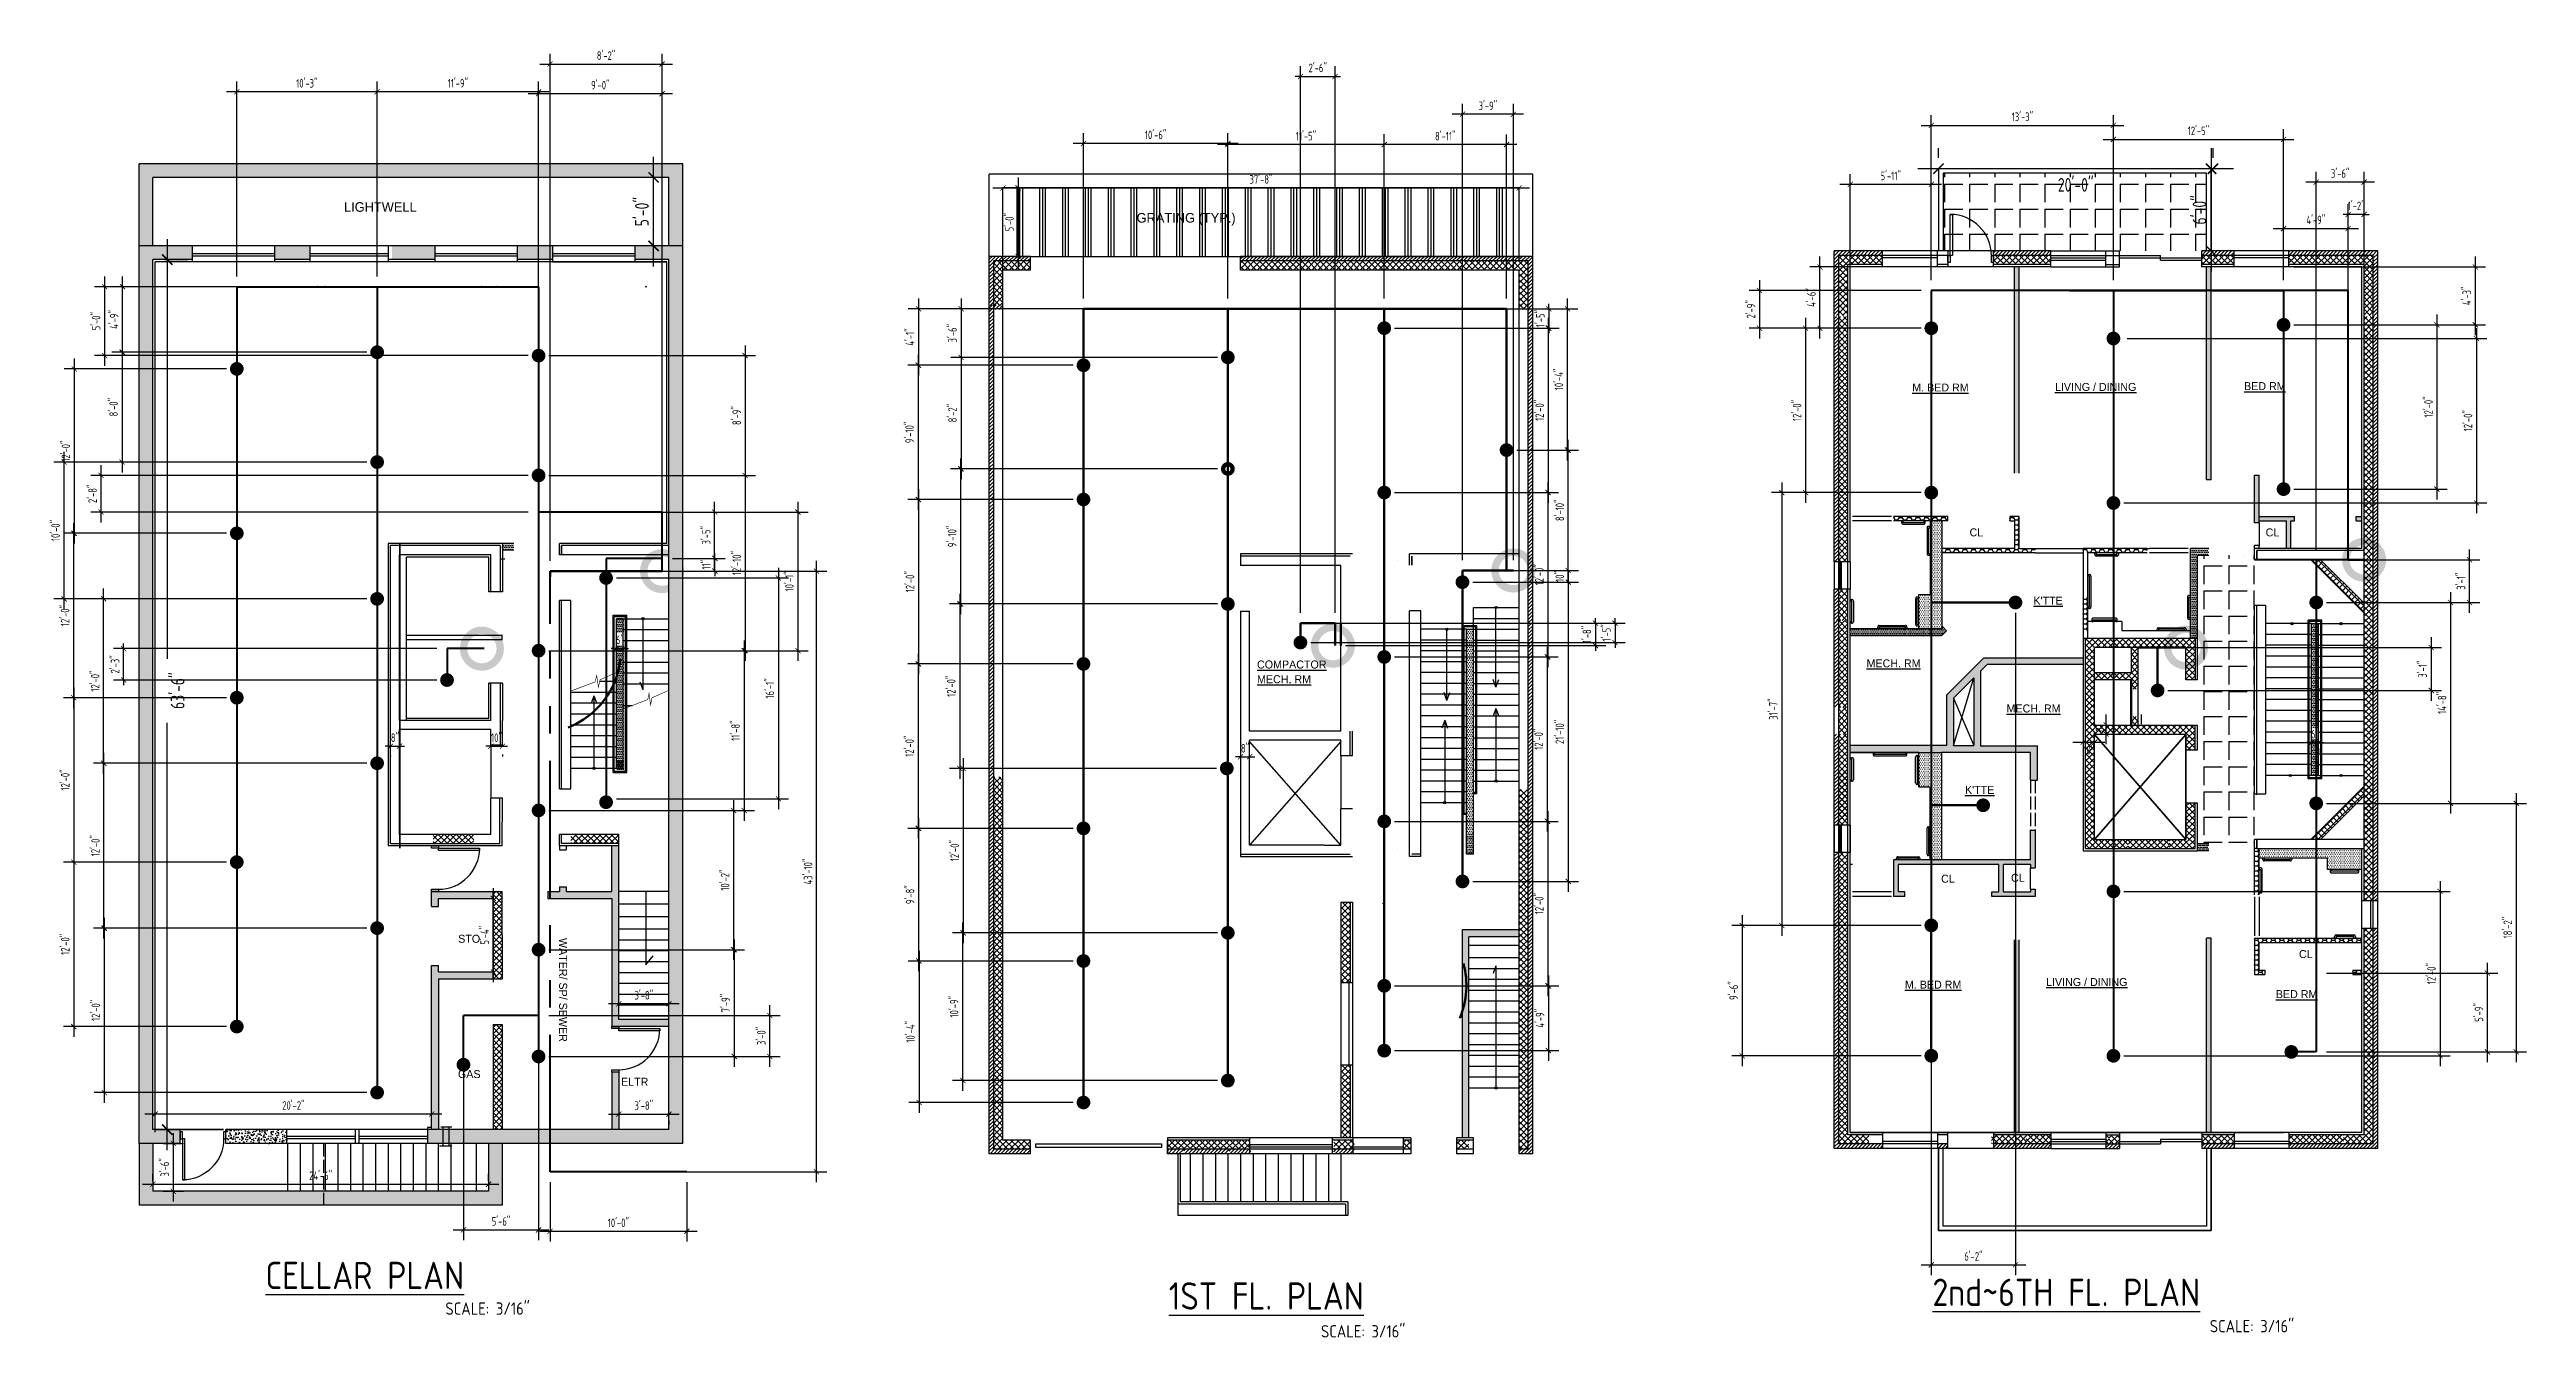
# Model space of a CAD drawing. Header units: inches. Extents: x -7743 to 108965, y 7770 to 27313.
# Drawn here: x 104612 to 106781, y 7779 to 8907 of the extents above; entities that cross this region are included whole.
import ezdxf

# ---------------------------------------------------------------- set-up
doc = ezdxf.new("R2010")
doc.units = ezdxf.units.IN
doc.header["$LTSCALE"] = 192
doc.header["$MEASUREMENT"] = 0
for name, pattern in [('ACAD_ISO02W100', [15, 12, -3]), ('DASHED', [0.75, 0.5, -0.25]), ('HIDDEN', [0.375, 0.25, -0.125]), ('PHANTOM2', [1.25, 0.625, -0.125, 0.125, -0.125, 0.125, -0.125])]:
    doc.linetypes.add(name, pattern=pattern)
doc.layers.get('0').update_dxf_attribs({"linetype": 'CONTINUOUS'})
doc.layers.get('DEFPOINTS').update_dxf_attribs({"linetype": 'CONTINUOUS'})
for name, color, linetype in [('1DOORS', 1, 'CONTINUOUS'), ('1HIDDEN', 1, 'HIDDEN'), ('1SAN', 2, 'CONTINUOUS'), ('1wall', 7, 'CONTINUOUS'), ('A-DOOR', 2, 'CONTINUOUS'), ('A-HATCH', 1, 'CONTINUOUS'), ('A-PLAN-TEXT', 3, 'CONTINUOUS'), ('AFP-DOOR', 2, 'CONTINUOUS'), ('AR-TBLOCK', 11, 'CONTINUOUS'), ('ARDIM', 1, 'CONTINUOUS'), ('BRICK', 9, 'CONTINUOUS'), ('LEADER', 2, 'CONTINUOUS'), ('LIGHT', 2, 'CONTINUOUS'), ('MEP-DUCTS', 8, 'CONTINUOUS'), ('MPFIXTURE', 3, 'CONTINUOUS'), ('SKY', 6, 'CONTINUOUS'), ('STAIR', 3, 'CONTINUOUS'), ('TEXT', 7, 'CONTINUOUS')]:
    doc.layers.add(name, color=color, linetype=linetype)
doc.styles.add('AR85', font='architxt', dxfattribs={"width": 0.9, "height": 5})
doc.styles.add('ARCHITEXT', font='architxt.shx')
doc.styles.add('AT7', font='ARCHTITL.SHX', dxfattribs={"height": 7})
doc.styles.get("Standard").update_dxf_attribs({"font": 'architxt.shx', "width": 0.85})
doc.dimstyles.new('DIM192', dxfattribs={"dimscale": 192, "dimtxt": 0.0625, "dimasz": 0.046875, "dimexe": 0.09375, "dimexo": 0.09375, "dimgap": 0.015625, "dimtad": 1, "dimdec": 0, "dimzin": 3, "dimdsep": 46, "dimlunit": 4, "dimtxsty": 'Standard', "dimblk1": 'ARCHTICK', "dimblk2": 'ARCHTICK', "dimsah": 1, "dimcen": 0, "dimdle": 0.09375, "dimclrd": 1, "dimclre": 1, "dimclrt": 1, "dimaunit": 1, "dimadec": 4, "dimazin": 0, "dimtfac": 1, "dimtdec": 0, "dimtix": 1, "dimtmove": 2, "dimatfit": 3, "dimfxl": 1, "dimtolj": 1, "dimtzin": 1, "dimarcsym": 0})
doc.dimstyles.new('DIM96', dxfattribs={"dimscale": 96, "dimtxt": 0.078125, "dimasz": 0.046875, "dimexe": 0.09375, "dimexo": 0.09375, "dimgap": 0.03125, "dimtad": 1, "dimdec": 0, "dimzin": 3, "dimdsep": 46, "dimlunit": 4, "dimtxsty": 'Standard', "dimblk1": 'ARCHTICK', "dimblk2": 'ARCHTICK', "dimsah": 1, "dimcen": 0, "dimdle": 0.09375, "dimadec": 0, "dimazin": 0, "dimtfac": 1, "dimtdec": 0, "dimtix": 1, "dimtmove": 2, "dimatfit": 3, "dimfxl": 1, "dimfrac": 2, "dimtolj": 1, "dimtzin": 1, "dimarcsym": 0})
pattern_1 = [(225, (-44228.643, 40102.2305), (1.590990258, -1.590990258), [])]
pattern_2 = [(315, (251278.85, -23018.945), (2.65165043, 2.65165043), []), (45, (251278.85, -23018.945), (-2.65165043, 2.65165043), [])]
pattern_3 = [(315, (-44228.643, 40102.2305), (2.65165043, 2.65165043), []), (45, (-44228.643, 40102.2305), (-2.65165043, 2.65165043), [])]
pattern_4 = [(230, (-44370.117, 40111.478), (-7.17260183, 0.62752135), [0.75, -8.25]), (175, (-44370.117, 40111.478), (1.38751334, -7.52192134), [0.6, -6.6]), (280.4514, (-44370.7145, 40111.5306), (-5.78509382, -6.89439542), [0.6374019, -7.01142112]), (226.1842, (-44370.117, 40109.478), (-10.6724105, 1.65519014), [1.125, -12.375]), (276.6356, (-44371.006, 40109.616), (-9.34662706, -9.7411787), [0.9561029, -10.51713]), (171.1842, (-44370.117, 40109.478), (-9.34661945, -9.741186), [0.9, -9.9]), (201, (-44371.117, 40109.978), (-5.96907052, 4.0261889), [0.75, -8.25]), (146, (-44371.117, 40109.978), (-2.43315332, -7.25150045), [0.6, -6.6]), (251.4514, (-44371.614, 40110.314), (-8.4022263, -3.22530497), [0.6374019, -7.01142112]), (217.5, (-44370.1168, 40111.4783), (-0.121598553, -3.32893854), [0, -6.52, 0, -6.7, 0, -6.625]), (187.5, (-44370.1168, 40111.4783), (-2.630695374, -3.94411712), [0, -3.82, 0, -6.37, 0, -2.525]), (147.5, (-44367.8868, 40111.4783), (-5.33822436, 0.225548717), [0, -2.5, 0, -7.8, 0, -10.35]), (137.5, (-44366.887, 40111.4783), (-5.8318617, -1.00104982), [0, -3.25, 0, -5.18, 0, -7.35])]
pattern_5 = [(230, (249971.7644, -23010.197), (-7.17260183, 0.62752135), [0.75, -8.25]), (175, (249971.764, -23010.197), (1.38751334, -7.52192134), [0.6, -6.6]), (280.4514, (249971.1666, -23010.145), (-5.78509382, -6.89439542), [0.6374019, -7.01142112]), (226.1842, (249971.764, -23012.197), (-10.6724105, 1.65519014), [1.125, -12.375]), (276.6356, (249970.875, -23012.059), (-9.34662706, -9.7411787), [0.9561029, -10.51713]), (171.1842, (249971.764, -23012.197), (-9.34661945, -9.741186), [0.9, -9.9]), (201, (249970.7644, -23011.697), (-5.96907052, 4.0261889), [0.75, -8.25]), (146, (249970.764, -23011.697), (-2.43315332, -7.25150045), [0.6, -6.6]), (251.4514, (249970.267, -23011.3616), (-8.4022263, -3.22530497), [0.6374019, -7.01142112]), (217.5, (249971.7644, -23010.197), (-0.121598553, -3.32893854), [0, -6.52, 0, -6.7, 0, -6.625]), (187.5, (249971.7644, -23010.197), (-2.630695374, -3.94411712), [0, -3.82, 0, -6.37, 0, -2.525]), (147.5, (249973.9944, -23010.197), (-5.33822436, 0.225548717), [0, -2.5, 0, -7.8, 0, -10.35]), (137.5, (249974.9944, -23010.197), (-5.8318617, -1.00104982), [0, -3.25, 0, -5.18, 0, -7.35])]
pattern_6 = [(315, (-44370.1168, 40111.4783), (2.65165043, 2.65165043), []), (45, (-44370.1168, 40111.4783), (-2.65165043, 2.65165043), [])]
pattern_7 = [(180, (-44370.1168, 40111.4783), (-0.792, -1.584), [0, -1.584])]
pattern_8 = [(230, (249971.7644, -23052.197), (-7.17260183, 0.62752135), [0.75, -8.25]), (175, (249971.764, -23052.197), (1.38751334, -7.52192134), [0.6, -6.6]), (280.4514, (249971.1666, -23052.145), (-5.78509382, -6.89439542), [0.6374019, -7.01142112]), (226.1842, (249971.764, -23054.197), (-10.6724105, 1.65519014), [1.125, -12.375]), (276.6356, (249970.875, -23054.059), (-9.34662706, -9.7411787), [0.9561029, -10.51713]), (171.1842, (249971.764, -23054.197), (-9.34661945, -9.741186), [0.9, -9.9]), (201, (249970.7644, -23053.697), (-5.96907052, 4.0261889), [0.75, -8.25]), (146, (249970.764, -23053.697), (-2.43315332, -7.25150045), [0.6, -6.6]), (251.4514, (249970.267, -23053.3616), (-8.4022263, -3.22530497), [0.6374019, -7.01142112]), (217.5, (249971.7644, -23052.197), (-0.121598553, -3.32893854), [0, -6.52, 0, -6.7, 0, -6.625]), (187.5, (249971.7644, -23052.197), (-2.630695374, -3.94411712), [0, -3.82, 0, -6.37, 0, -2.525]), (147.5, (249973.9944, -23052.197), (-5.33822436, 0.225548717), [0, -2.5, 0, -7.8, 0, -10.35]), (137.5, (249974.9944, -23052.197), (-5.8318617, -1.00104982), [0, -3.25, 0, -5.18, 0, -7.35])]
pattern_9 = [(225, (-44113.4358, 40107.1258), (1.590990258, -1.590990258), [])]
pattern_10 = [(315, (35132.564, 6014.656), (2.65165043, 2.65165043), []), (45, (35132.564, 6014.656), (-2.65165043, 2.65165043), [])]
pattern_11 = [(315, (-44113.436, 40107.1258), (2.65165043, 2.65165043), []), (45, (-44113.436, 40107.1258), (-2.65165043, 2.65165043), [])]
pattern_12 = [(180, (-44113.4358, 40107.1258), (-0.792, -1.584), [0, -1.584])]
pattern_13 = [(0, (-44113.4358, 40107.1258), (3.75, 2.1650635), [2.5, -5]), (120, (-44113.4358, 40107.1258), (-3.749999992, 2.165063514), [2.5, -5]), (60, (-44113.4358, 40107.1258), (8e-09, 4.330127014), [-5, 2.5])]
pattern_14 = [(315, (246855.8272, -20170.51), (2.65165043, 2.65165043), []), (45, (246855.8272, -20170.51), (-2.65165043, 2.65165043), [])]
pattern_15 = [(315, (252592.96, -23056.5496), (2.65165043, 2.65165043), []), (45, (252592.96, -23056.5496), (-2.65165043, 2.65165043), [])]
pattern_16 = [(0, (-44113.4358, 40107.1258), (3.75, 2.1650635), [2.5, -5]), (120, (-44113.4358, 40107.1258), (-3.749999992, 2.165063514), [2.5, -5]), (60, (-44113.4358, 40107.1258), (8e-09, 4.330127014), [-5, 2.5])]

msp = doc.modelspace()

# ---------------------------------------------------------------- texts
at = {"layer": '1SAN', "style": 'ARCHITEXT'}
for p in [(104958.2, 7798.9), (105725, 7779), (106503.4, 7783.5)]:
    msp.add_text('SCALE: 3/16"', height=10.8, dxfattribs=at).set_placement(p)
at = {"layer": 'LIGHT', "linetype": 'Continuous', "ltscale": 48, "style": 'AT7'}
for s, rotation, p in [('%%UM. BED RM', 0, (106242.8, 8607.5)), ('%%ULIVING / DINING', 0, (106367.8, 8608)), ('%%uBED RM', 0, (106533.4, 8608.7)), ("%%UK'TTE", 0, (106348.9, 8420.8)), ('%%UMECH. RM', 0, (106202.8, 8365.9)), ('%%UMECH. RM', 0, (106325.4, 8326.4)), ("%%UK'TTE", 0, (106289, 8255.1)), ('STO', 0, (104969.4, 8124.7)), ('WATER/ SP/ SEWER ', 270, (105057.8, 8128.9)), ('%%UM. BED RM', 0, (106236.4, 8084.5)), ('%%ULIVING / DINING', 0, (106360, 8086.8)), ('%%uBED RM', 0, (106561.2, 8076.2)), ('GAS', 0, (104969.2, 8006.2)), ('ELTR', 360, (105112, 7999.4))]:
    msp.add_text(s, height=7, rotation=rotation, dxfattribs=at).set_placement(p)
at = {"layer": 'MPFIXTURE', "style": 'AT7'}
for s, height, rotation, p in [('LIGHTWELL', 8.4, 0, (104869.4, 8764.9)), ('GRATING (TYP.)', 8.4, 0, (105563.5, 8755.4)), ('CL', 7, 0, (106293, 8480.6)), ('CL', 7, 0, (106552.3, 8480.6)), ('%%UCOMPACTOR', 7, 360, (105669, 8364.9)), ('%%UMECH. RM', 7, 360, (105669, 8352)), ('CL', 7, 0, (106268.1, 8177.3)), ('CL', 7, 0, (106329.3, 8178.1)), ('CL', 7, 360, (106581.5, 8111.3))]:
    msp.add_text(s, height=height, rotation=rotation, dxfattribs=at).set_placement(p)
at = {"layer": 'SKY', "color": 3, "style": 'AR85'}
for s, p in [('%%UCELLAR PLAN', (104800.6, 7821.4)), ('%%U1ST FL. PLAN', (105591.7, 7803.4)), ('%%U2nd~6TH FL. PLAN', (106260.5, 7806.6))]:
    msp.add_text(s, height=23.898, dxfattribs=at).set_placement(p)

# ---------------------------------------------------------------- blocks, each defined once
blk = doc.blocks.new('_ARCHTICK')
at = {"color": 0, "linetype": 'ByBlock', "const_width": 0.15}
blk.add_lwpolyline([(-0.5, -0.5), (0.5, 0.5)], dxfattribs=at)
blk = doc.blocks.new('*D41')
at = {"layer": 'DEFPOINTS', "color": 0, "linetype": 'Continuous', "ltscale": 48, "transparency": 16777216}
for p in [(105654.5, 8288), (105662.5, 8287.6), (105662.5, 8278.4)]:
    blk.add_point(p, dxfattribs=at)
at = {"layer": 'LIGHT', "color": 0, "linetype": 'Continuous', "lineweight": -2, "ltscale": 48, "transparency": 16777216}
for p, q in [((105654.5, 8287.6), (105650, 8287.6)), ((105654.5, 8287.6), (105662.5, 8287.6)), ((105662.5, 8287.4), (105662.5, 8296.6)), ((105662.5, 8287.6), (105667, 8287.6)), ((105654.5, 8279), (105654.5, 8278.6))]:
    blk.add_line(p, q, dxfattribs=at)
at = {"layer": 'LIGHT', "color": 0, "linetype": 'Continuous', "lineweight": -2, "ltscale": 48, "transparency": 16777216, "xscale": 4.5, "yscale": 4.5, "zscale": 4.5}
blk.add_blockref('_ARCHTICK', (105654.5, 8287.6), dxfattribs=at)
at = {"layer": 'LIGHT', "color": 0, "linetype": 'Continuous', "lineweight": -2, "ltscale": 48, "transparency": 16777216, "xscale": 4.5, "yscale": 4.5, "zscale": 4.5, "rotation": 180}
blk.add_blockref('_ARCHTICK', (105662.5, 8287.6), dxfattribs=at)
at = {"layer": 'LIGHT', "color": 0, "linetype": 'Continuous', "ltscale": 48, "transparency": 16777216, "insert": (105658.5, 8295), "char_height": 7.5, "attachment_point": 5}
blk.add_mtext('\\A1;8"', dxfattribs=at)
blk = doc.blocks.new('*D58')
at = {"layer": 'DEFPOINTS', "color": 0, "linetype": 'Continuous', "ltscale": 48, "transparency": 16777216}
for p in [(104910, 8297.3), (104918, 8296.8), (104918, 8287.7)]:
    blk.add_point(p, dxfattribs=at)
at = {"layer": 'LIGHT', "color": 0, "linetype": 'Continuous', "lineweight": -2, "ltscale": 48, "transparency": 16777216}
for p, q in [((104910, 8296.8), (104905.5, 8296.8)), ((104910, 8296.8), (104918, 8296.8)), ((104910, 8288.3), (104910, 8287.8)), ((104918, 8296.7), (104918, 8305.8)), ((104918, 8296.8), (104922.5, 8296.8))]:
    blk.add_line(p, q, dxfattribs=at)
at = {"layer": 'LIGHT', "color": 0, "linetype": 'Continuous', "lineweight": -2, "ltscale": 48, "transparency": 16777216, "xscale": 4.5, "yscale": 4.5, "zscale": 4.5}
blk.add_blockref('_ARCHTICK', (104910, 8296.8), dxfattribs=at)
at = {"layer": 'LIGHT', "color": 0, "linetype": 'Continuous', "lineweight": -2, "ltscale": 48, "transparency": 16777216, "xscale": 4.5, "yscale": 4.5, "zscale": 4.5, "rotation": 180}
blk.add_blockref('_ARCHTICK', (104918, 8296.8), dxfattribs=at)
at = {"layer": 'LIGHT', "color": 0, "linetype": 'Continuous', "ltscale": 48, "transparency": 16777216, "insert": (104914, 8304.3), "char_height": 7.5, "attachment_point": 5}
blk.add_mtext('\\A1;8"', dxfattribs=at)
blk = doc.blocks.new('*D59')
at = {"layer": 'DEFPOINTS', "color": 0, "linetype": 'Continuous', "ltscale": 48, "transparency": 16777216}
for p in [(104998, 8298.5), (105008.1, 8298.5), (105008.1, 8296.8)]:
    blk.add_point(p, dxfattribs=at)
at = {"layer": 'LIGHT', "color": 0, "linetype": 'Continuous', "lineweight": -2, "ltscale": 48, "transparency": 16777216}
for p, q in [((104998, 8296.8), (104993.5, 8296.8)), ((104998, 8296.8), (105008.1, 8296.8)), ((104998, 8289.5), (104998, 8287.8)), ((105008.1, 8296.8), (105012.6, 8296.8)), ((105008.1, 8289.5), (105008.1, 8287.8))]:
    blk.add_line(p, q, dxfattribs=at)
at = {"layer": 'LIGHT', "color": 0, "linetype": 'Continuous', "lineweight": -2, "ltscale": 48, "transparency": 16777216, "xscale": 4.5, "yscale": 4.5, "zscale": 4.5}
blk.add_blockref('_ARCHTICK', (104998, 8296.8), dxfattribs=at)
at = {"layer": 'LIGHT', "color": 0, "linetype": 'Continuous', "lineweight": -2, "ltscale": 48, "transparency": 16777216, "xscale": 4.5, "yscale": 4.5, "zscale": 4.5, "rotation": 180}
blk.add_blockref('_ARCHTICK', (105008.1, 8296.8), dxfattribs=at)
at = {"layer": 'LIGHT', "color": 0, "linetype": 'Continuous', "ltscale": 48, "transparency": 16777216, "insert": (105003, 8304.3), "char_height": 7.5, "attachment_point": 5}
blk.add_mtext('\\A1;10"', dxfattribs=at)
blk = doc.blocks.new('*D60')
at = {"layer": 'DEFPOINTS', "color": 0, "linetype": 'Continuous', "ltscale": 48, "transparency": 16777216}
for p in [(104704, 7974.7), (104946.1, 7961), (104704, 7949.8)]:
    blk.add_point(p, dxfattribs=at)
at = {"layer": 'LIGHT', "color": 0, "linetype": 'Continuous', "lineweight": -2, "ltscale": 48, "transparency": 16777216}
for p, q in [((104704, 7958.8), (104704, 7983.7)), ((104946.1, 7970), (104946.1, 7983.7)), ((104955.1, 7974.7), (104695, 7974.7))]:
    blk.add_line(p, q, dxfattribs=at)
at = {"layer": 'LIGHT', "color": 0, "linetype": 'Continuous', "lineweight": -2, "ltscale": 48, "transparency": 16777216, "xscale": 4.5, "yscale": 4.5, "zscale": 4.5, "rotation": 180}
blk.add_blockref('_ARCHTICK', (104704, 7974.7), dxfattribs=at)
at = {"layer": 'LIGHT', "color": 0, "linetype": 'Continuous', "lineweight": -2, "ltscale": 48, "transparency": 16777216, "xscale": 4.5, "yscale": 4.5, "zscale": 4.5}
blk.add_blockref('_ARCHTICK', (104946.1, 7974.7), dxfattribs=at)
at = {"layer": 'LIGHT', "color": 0, "linetype": 'Continuous', "ltscale": 48, "transparency": 16777216, "insert": (104825.1, 7982.2), "char_height": 7.5, "attachment_point": 5}
blk.add_mtext('\\A1;20\'-2"', dxfattribs=at)
blk = doc.blocks.new('DR-36-blk')
at = {"layer": 'AFP-DOOR'}
for points in [[(-38, -6), (-40, -6), (-40, 0), (-38, 0)], [(0, -6), (-2, -6), (-2, 0), (0, 0)], [(-2, -42), (-4, -42), (-4, -6), (-2, -6)]]:
    blk.add_lwpolyline(points, close=True, dxfattribs=at)
blk.add_arc((-2, -6), 36, 180, 270, dxfattribs=at)
blk = doc.blocks.new('*D61')
at = {"layer": 'DEFPOINTS', "color": 0, "linetype": 'Continuous', "ltscale": 48, "transparency": 16777216}
for p in [(104694.4, 8723), (104714.6, 8723), (104694.4, 7961)]:
    blk.add_point(p, dxfattribs=at)
at = {"layer": 'LIGHT', "color": 1, "linetype": 'Continuous', "lineweight": -2, "ltscale": 48, "transparency": 16777216}
for p, q in [((104712.4, 8723), (104732.6, 8723)), ((104714.6, 8741), (104714.6, 8373.5)), ((104714.6, 7943), (104714.6, 8317.4)), ((104712.4, 7961), (104732.6, 7961))]:
    blk.add_line(p, q, dxfattribs=at)
at = {"layer": 'LIGHT', "color": 1, "linetype": 'Continuous', "lineweight": -2, "ltscale": 48, "transparency": 16777216, "xscale": 9, "yscale": 9, "zscale": 9}
for p, rotation in [((104714.6, 8723), 90), ((104714.6, 7961), 270)]:
    blk.add_blockref('_ARCHTICK', p, dxfattribs=dict(at, rotation=rotation))
at = {"layer": 'LIGHT', "color": 1, "linetype": 'Continuous', "ltscale": 48, "transparency": 16777216, "insert": (104723.7, 8345.5), "char_height": 12, "attachment_point": 5, "rotation": 90}
blk.add_mtext('\\A1;63\'-6"', dxfattribs=at)
blk = doc.blocks.new('*D62')
at = {"layer": 'DEFPOINTS', "color": 0, "linetype": 'Continuous', "ltscale": 48, "transparency": 16777216}
for p in [(105140.5, 8795), (105168.4, 8795), (105168.4, 8735)]:
    blk.add_point(p, dxfattribs=at)
at = {"layer": 'LIGHT', "color": 1, "linetype": 'Continuous', "lineweight": -2, "ltscale": 48, "transparency": 16777216}
for p, q in [((105140.5, 8717), (105140.5, 8813)), ((105150.4, 8795), (105122.5, 8795)), ((105150.4, 8735), (105122.5, 8735))]:
    blk.add_line(p, q, dxfattribs=at)
at = {"layer": 'LIGHT', "color": 1, "linetype": 'Continuous', "lineweight": -2, "ltscale": 48, "transparency": 16777216, "xscale": 9, "yscale": 9, "zscale": 9}
for p, rotation in [((105140.5, 8795), 90), ((105140.5, 8735), 270)]:
    blk.add_blockref('_ARCHTICK', p, dxfattribs=dict(at, rotation=rotation))
at = {"layer": 'LIGHT', "color": 1, "linetype": 'Continuous', "ltscale": 48, "transparency": 16777216, "insert": (105130.3, 8765), "char_height": 12, "attachment_point": 5, "rotation": 90}
blk.add_mtext('\\A1;5\'-0"', dxfattribs=at)
blk = doc.blocks.new('*D63')
at = {"layer": 'DEFPOINTS', "color": 0, "linetype": 'Continuous', "ltscale": 48, "transparency": 16777216}
for p in [(105110, 8071.2), (105110, 8071.2), (105154, 8071.2)]:
    blk.add_point(p, dxfattribs=at)
at = {"layer": 'LIGHT', "color": 0, "linetype": 'Continuous', "lineweight": -2, "ltscale": 48, "transparency": 16777216}
for p, q in [((105163, 8071.2), (105101, 8071.2)), ((105154, 8080.2), (105154, 8080.2)), ((105110, 8062.2), (105110, 8062.2))]:
    blk.add_line(p, q, dxfattribs=at)
at = {"layer": 'LIGHT', "color": 0, "linetype": 'Continuous', "lineweight": -2, "ltscale": 48, "transparency": 16777216, "xscale": 4.5, "yscale": 4.5, "zscale": 4.5, "rotation": 180}
blk.add_blockref('_ARCHTICK', (105110, 8071.2), dxfattribs=at)
at = {"layer": 'LIGHT', "color": 0, "linetype": 'Continuous', "lineweight": -2, "ltscale": 48, "transparency": 16777216, "xscale": 4.5, "yscale": 4.5, "zscale": 4.5}
blk.add_blockref('_ARCHTICK', (105154, 8071.2), dxfattribs=at)
at = {"layer": 'LIGHT', "color": 0, "linetype": 'Continuous', "ltscale": 48, "transparency": 16777216, "insert": (105132, 8078.7), "char_height": 7.5, "attachment_point": 5}
blk.add_mtext('\\A1;3\'-8"', dxfattribs=at)
blk = doc.blocks.new('*D64')
at = {"layer": 'DEFPOINTS', "color": 0, "linetype": 'Continuous', "ltscale": 48, "transparency": 16777216}
for p in [(105110, 7977.6), (105154, 7977.6), (105154, 7974.6)]:
    blk.add_point(p, dxfattribs=at)
at = {"layer": 'LIGHT', "color": 0, "linetype": 'Continuous', "lineweight": -2, "ltscale": 48, "transparency": 16777216}
for p, q in [((105101, 7974.6), (105163, 7974.6)), ((105110, 7968.6), (105110, 7965.6)), ((105154, 7968.6), (105154, 7965.6))]:
    blk.add_line(p, q, dxfattribs=at)
at = {"layer": 'LIGHT', "color": 0, "linetype": 'Continuous', "lineweight": -2, "ltscale": 48, "transparency": 16777216, "xscale": 4.5, "yscale": 4.5, "zscale": 4.5, "rotation": 180}
blk.add_blockref('_ARCHTICK', (105110, 7974.6), dxfattribs=at)
at = {"layer": 'LIGHT', "color": 0, "linetype": 'Continuous', "lineweight": -2, "ltscale": 48, "transparency": 16777216, "xscale": 4.5, "yscale": 4.5, "zscale": 4.5}
blk.add_blockref('_ARCHTICK', (105154, 7974.6), dxfattribs=at)
at = {"layer": 'LIGHT', "color": 0, "linetype": 'Continuous', "ltscale": 48, "transparency": 16777216, "insert": (105132, 7982.1), "char_height": 7.5, "attachment_point": 5}
blk.add_mtext('\\A1;3\'-8"', dxfattribs=at)
blk = doc.blocks.new('*D65')
at = {"layer": 'DEFPOINTS', "color": 0, "linetype": 'Continuous', "ltscale": 48, "transparency": 16777216}
for p in [(105108, 8382.5), (105114, 8382.5), (105114, 8382.5)]:
    blk.add_point(p, dxfattribs=at)
at = {"layer": 'LIGHT', "color": 0, "linetype": 'Continuous', "lineweight": -2, "ltscale": 48, "transparency": 16777216}
for p, q in [((105108, 8382.5), (105103.5, 8382.5)), ((105108, 8382.5), (105114, 8382.5)), ((105114, 8382.5), (105118.5, 8382.5))]:
    blk.add_line(p, q, dxfattribs=at)
at = {"layer": 'LIGHT', "color": 0, "linetype": 'Continuous', "lineweight": -2, "ltscale": 48, "transparency": 16777216, "xscale": 4.5, "yscale": 4.5, "zscale": 4.5}
blk.add_blockref('_ARCHTICK', (105108, 8382.5), dxfattribs=at)
at = {"layer": 'LIGHT', "color": 0, "linetype": 'Continuous', "lineweight": -2, "ltscale": 48, "transparency": 16777216, "xscale": 4.5, "yscale": 4.5, "zscale": 4.5, "rotation": 180}
blk.add_blockref('_ARCHTICK', (105114, 8382.5), dxfattribs=at)
at = {"layer": 'LIGHT', "color": 0, "linetype": 'Continuous', "ltscale": 48, "transparency": 16777216, "insert": (105111, 8389.9), "char_height": 7.5, "attachment_point": 5}
blk.add_mtext('\\A1;6"', dxfattribs=at)
blk = doc.blocks.new('*D77')
at = {"layer": 'DEFPOINTS', "color": 0, "transparency": 16777216}
for p in [(104702, 7907), (104996, 7913.2), (104996, 7907)]:
    blk.add_point(p, dxfattribs=at)
at = {"layer": 'LIGHT', "color": 0, "lineweight": -2, "transparency": 16777216}
for p, q in [((104702, 7916), (104702, 7922.2)), ((104996, 7916), (104996, 7922.2)), ((104693, 7913.2), (105005, 7913.2))]:
    blk.add_line(p, q, dxfattribs=at)
at = {"layer": 'LIGHT', "color": 0, "lineweight": -2, "transparency": 16777216, "xscale": 4.5, "yscale": 4.5, "zscale": 4.5, "rotation": 180}
blk.add_blockref('_ARCHTICK', (104702, 7913.2), dxfattribs=at)
at = {"layer": 'LIGHT', "color": 0, "lineweight": -2, "transparency": 16777216, "xscale": 4.5, "yscale": 4.5, "zscale": 4.5}
blk.add_blockref('_ARCHTICK', (104996, 7913.2), dxfattribs=at)
at = {"layer": 'LIGHT', "color": 0, "transparency": 16777216, "insert": (104849, 7920.7), "char_height": 7.5, "attachment_point": 5}
blk.add_mtext('\\A1;24\'-6"', dxfattribs=at)
blk = doc.blocks.new('*D78')
at = {"layer": 'DEFPOINTS', "color": 0, "transparency": 16777216}
for p in [(104702, 7949), (104702, 7907), (104719.9, 7907)]:
    blk.add_point(p, dxfattribs=at)
at = {"layer": 'LIGHT', "color": 0, "lineweight": -2, "transparency": 16777216}
for p, q in [((104711, 7949), (104728.9, 7949)), ((104719.9, 7958), (104719.9, 7898)), ((104711, 7907), (104728.9, 7907))]:
    blk.add_line(p, q, dxfattribs=at)
at = {"layer": 'LIGHT', "color": 0, "lineweight": -2, "transparency": 16777216, "xscale": 4.5, "yscale": 4.5, "zscale": 4.5}
for p, rotation in [((104719.9, 7949), 90), ((104719.9, 7907), 270)]:
    blk.add_blockref('_ARCHTICK', p, dxfattribs=dict(at, rotation=rotation))
at = {"layer": 'LIGHT', "color": 0, "transparency": 16777216, "insert": (104712.4, 7928), "char_height": 7.5, "attachment_point": 5, "rotation": 90}
blk.add_mtext('\\A1;3\'-6"', dxfattribs=at)
blk = doc.blocks.new('*D79')
at = {"layer": 'DEFPOINTS', "color": 0, "transparency": 16777216}
for p in [(105000, 8163.5), (105000.1, 8099.1), (105000.1, 8099.1)]:
    blk.add_point(p, dxfattribs=at)
at = {"layer": 'LIGHT', "color": 0, "lineweight": -2, "transparency": 16777216}
for p, q in [((105000.1, 8172.5), (105000.1, 8090.1)), ((105009, 8163.5), (105009.1, 8163.5))]:
    blk.add_line(p, q, dxfattribs=at)
at = {"layer": 'LIGHT', "color": 0, "lineweight": -2, "transparency": 16777216, "xscale": 4.5, "yscale": 4.5, "zscale": 4.5}
for p, rotation in [((105000.1, 8163.5), 90), ((105000.1, 8099.1), 270)]:
    blk.add_blockref('_ARCHTICK', p, dxfattribs=dict(at, rotation=rotation))
at = {"layer": 'LIGHT', "color": 0, "transparency": 16777216, "insert": (104992.6, 8131.3), "char_height": 7.5, "attachment_point": 5, "rotation": 90}
blk.add_mtext('\\A1;5\'-4"', dxfattribs=at)
blk = doc.blocks.new('*D80')
at = {"layer": 'DEFPOINTS', "color": 0, "transparency": 16777216}
for p in [(105446.5, 8785.8), (105898.5, 8785.8), (105898.5, 8785.8)]:
    blk.add_point(p, dxfattribs=at)
at = {"layer": 'LIGHT', "color": 0, "lineweight": -2, "transparency": 16777216}
blk.add_line((105437.5, 8785.8), (105907.5, 8785.8), dxfattribs=at)
at = {"layer": 'LIGHT', "color": 0, "lineweight": -2, "transparency": 16777216, "xscale": 4.5, "yscale": 4.5, "zscale": 4.5, "rotation": 180}
blk.add_blockref('_ARCHTICK', (105446.5, 8785.8), dxfattribs=at)
at = {"layer": 'LIGHT', "color": 0, "lineweight": -2, "transparency": 16777216, "xscale": 4.5, "yscale": 4.5, "zscale": 4.5}
blk.add_blockref('_ARCHTICK', (105898.5, 8785.8), dxfattribs=at)
at = {"layer": 'LIGHT', "color": 0, "transparency": 16777216, "insert": (105672.5, 8793.2), "char_height": 7.5, "attachment_point": 5}
blk.add_mtext('\\A1;37\'-8"', dxfattribs=at)
blk = doc.blocks.new('*D81')
at = {"layer": 'DEFPOINTS', "color": 0, "transparency": 16777216}
for p in [(105446.5, 8785.8), (105446.5, 8725.8), (105459.7, 8725.8)]:
    blk.add_point(p, dxfattribs=at)
at = {"layer": 'LIGHT', "color": 0, "lineweight": -2, "transparency": 16777216}
for p, q in [((105455.5, 8785.8), (105468.7, 8785.8)), ((105459.7, 8794.8), (105459.7, 8716.8)), ((105455.5, 8725.8), (105468.7, 8725.8))]:
    blk.add_line(p, q, dxfattribs=at)
at = {"layer": 'LIGHT', "color": 0, "lineweight": -2, "transparency": 16777216, "xscale": 4.5, "yscale": 4.5, "zscale": 4.5}
for p, rotation in [((105459.7, 8785.8), 90), ((105459.7, 8725.8), 270)]:
    blk.add_blockref('_ARCHTICK', p, dxfattribs=dict(at, rotation=rotation))
at = {"layer": 'LIGHT', "color": 0, "transparency": 16777216, "insert": (105452.2, 8755.8), "char_height": 7.5, "attachment_point": 5, "rotation": 90}
blk.add_mtext('\\A1;5\'-0"', dxfattribs=at)
blk = doc.blocks.new('*D85')
at = {"layer": 'DEFPOINTS', "color": 0, "linetype": 'Continuous', "lineweight": 200, "transparency": 16777216}
for p in [(105148, 8461.3), (105194.2, 8461.3), (105148, 8450.2)]:
    blk.add_point(p, dxfattribs=at)
at = {"layer": 'LIGHT', "color": 0, "linetype": 'Continuous', "lineweight": -2, "transparency": 16777216}
for p, q in [((105157, 8461.3), (105203.2, 8461.3)), ((105194.2, 8461.3), (105194.2, 8465.8)), ((105194.2, 8450.2), (105194.2, 8461.3)), ((105157, 8450.2), (105203.2, 8450.2)), ((105194.2, 8450.2), (105194.2, 8445.7))]:
    blk.add_line(p, q, dxfattribs=at)
at = {"layer": 'LIGHT', "color": 0, "linetype": 'Continuous', "lineweight": -2, "transparency": 16777216, "xscale": 4.5, "yscale": 4.5, "zscale": 4.5}
for p, rotation in [((105194.2, 8461.3), 270), ((105194.2, 8450.2), 90)]:
    blk.add_blockref('_ARCHTICK', p, dxfattribs=dict(at, rotation=rotation))
at = {"layer": 'LIGHT', "color": 0, "linetype": 'Continuous', "lineweight": 40, "transparency": 16777216, "insert": (105186.7, 8455.7), "char_height": 7.5, "attachment_point": 5, "rotation": 90}
blk.add_mtext('\\A1;11"', dxfattribs=at)
blk = doc.blocks.new('*D86')
at = {"layer": 'DEFPOINTS', "color": 0, "linetype": 'Continuous', "lineweight": 200, "transparency": 16777216}
for p in [(105148, 8501.9), (105194, 8501.9), (105148, 8461.3)]:
    blk.add_point(p, dxfattribs=at)
at = {"layer": 'LIGHT', "color": 0, "linetype": 'Continuous', "lineweight": -2, "transparency": 16777216}
for p, q in [((105194, 8452.3), (105194, 8510.9)), ((105157, 8501.9), (105203, 8501.9)), ((105157, 8461.3), (105203, 8461.3))]:
    blk.add_line(p, q, dxfattribs=at)
at = {"layer": 'LIGHT', "color": 0, "linetype": 'Continuous', "lineweight": -2, "transparency": 16777216, "xscale": 4.5, "yscale": 4.5, "zscale": 4.5}
for p, rotation in [((105194, 8501.9), 90), ((105194, 8461.3), 270)]:
    blk.add_blockref('_ARCHTICK', p, dxfattribs=dict(at, rotation=rotation))
at = {"layer": 'LIGHT', "color": 0, "linetype": 'Continuous', "lineweight": 40, "transparency": 16777216, "insert": (105186.6, 8481.6), "char_height": 7.5, "attachment_point": 5, "rotation": 90}
blk.add_mtext('\\A1;3\'-5"', dxfattribs=at)
blk = doc.blocks.new('*D87')
at = {"layer": 'DEFPOINTS', "color": 0, "linetype": 'Continuous', "lineweight": 200, "transparency": 16777216}
for p in [(105039.8, 8868.3), (105039.8, 8501.9), (105148, 8501.9)]:
    blk.add_point(p, dxfattribs=at)
at = {"layer": 'LIGHT', "color": 0, "linetype": 'Continuous', "lineweight": -2, "transparency": 16777216}
for p, q in [((105039.8, 8510.9), (105039.8, 8877.3)), ((105148, 8510.9), (105148, 8877.3)), ((105157, 8868.3), (105030.8, 8868.3))]:
    blk.add_line(p, q, dxfattribs=at)
at = {"layer": 'LIGHT', "color": 0, "linetype": 'Continuous', "lineweight": -2, "transparency": 16777216, "xscale": 4.5, "yscale": 4.5, "zscale": 4.5, "rotation": 180}
blk.add_blockref('_ARCHTICK', (105039.8, 8868.3), dxfattribs=at)
at = {"layer": 'LIGHT', "color": 0, "linetype": 'Continuous', "lineweight": -2, "transparency": 16777216, "xscale": 4.5, "yscale": 4.5, "zscale": 4.5}
blk.add_blockref('_ARCHTICK', (105148, 8868.3), dxfattribs=at)
at = {"layer": 'LIGHT', "color": 0, "linetype": 'Continuous', "lineweight": 40, "transparency": 16777216, "insert": (105093.9, 8875.8), "char_height": 7.5, "attachment_point": 5}
blk.add_mtext('\\A1;9\'-0"', dxfattribs=at)
blk = doc.blocks.new('*D88')
at = {"layer": 'DEFPOINTS', "color": 0, "linetype": 'Continuous', "lineweight": 200, "transparency": 16777216}
for p in [(104656.6, 8534), (105039.8, 8534), (105039.8, 8501.9)]:
    blk.add_point(p, dxfattribs=at)
at = {"layer": 'LIGHT', "color": 0, "linetype": 'Continuous', "lineweight": -2, "transparency": 16777216}
for p, q in [((105030.8, 8534), (104647.6, 8534)), ((104656.6, 8492.9), (104656.6, 8543)), ((105030.8, 8501.9), (104647.6, 8501.9))]:
    blk.add_line(p, q, dxfattribs=at)
at = {"layer": 'LIGHT', "color": 0, "linetype": 'Continuous', "lineweight": -2, "transparency": 16777216, "xscale": 4.5, "yscale": 4.5, "zscale": 4.5}
for p, rotation in [((104656.6, 8534), 90), ((104656.6, 8501.9), 270)]:
    blk.add_blockref('_ARCHTICK', p, dxfattribs=dict(at, rotation=rotation))
at = {"layer": 'LIGHT', "color": 0, "linetype": 'Continuous', "lineweight": 40, "transparency": 16777216, "insert": (104649.2, 8517.9), "char_height": 7.5, "attachment_point": 5, "rotation": 90}
blk.add_mtext('\\A1;2\'-8"', dxfattribs=at)
blk = doc.blocks.new('*D89')
at = {"layer": 'DEFPOINTS', "color": 0, "linetype": 'Continuous', "lineweight": 200, "transparency": 16777216}
for p in [(104659.8, 8699.3), (105039.8, 8699.3), (105039.8, 8638.9)]:
    blk.add_point(p, dxfattribs=at)
at = {"layer": 'LIGHT', "color": 0, "linetype": 'Continuous', "lineweight": -2, "transparency": 16777216}
for p, q in [((105030.8, 8699.3), (104650.8, 8699.3)), ((104659.8, 8629.9), (104659.8, 8708.3)), ((105030.8, 8638.9), (104650.8, 8638.9))]:
    blk.add_line(p, q, dxfattribs=at)
at = {"layer": 'LIGHT', "color": 0, "linetype": 'Continuous', "lineweight": -2, "transparency": 16777216, "xscale": 4.5, "yscale": 4.5, "zscale": 4.5}
for p, rotation in [((104659.8, 8699.3), 90), ((104659.8, 8638.9), 270)]:
    blk.add_blockref('_ARCHTICK', p, dxfattribs=dict(at, rotation=rotation))
at = {"layer": 'LIGHT', "color": 0, "linetype": 'Continuous', "lineweight": 40, "transparency": 16777216, "insert": (104652.3, 8669.1), "char_height": 7.5, "attachment_point": 5, "rotation": 90}
blk.add_mtext('\\A1;5\'-0"', dxfattribs=at)
blk = doc.blocks.new('*D90')
at = {"layer": 'DEFPOINTS', "color": 0, "linetype": 'Continuous', "lineweight": 200, "transparency": 16777216}
for p in [(104675.4, 8699.3), (104898.4, 8699.3), (104898.4, 8641.9)]:
    blk.add_point(p, dxfattribs=at)
at = {"layer": 'LIGHT', "color": 0, "linetype": 'Continuous', "lineweight": -2, "transparency": 16777216}
for p, q in [((104889.4, 8699.3), (104666.4, 8699.3)), ((104675.4, 8632.9), (104675.4, 8708.3)), ((104889.4, 8641.9), (104666.4, 8641.9))]:
    blk.add_line(p, q, dxfattribs=at)
at = {"layer": 'LIGHT', "color": 0, "linetype": 'Continuous', "lineweight": -2, "transparency": 16777216, "xscale": 4.5, "yscale": 4.5, "zscale": 4.5}
for p, rotation in [((104675.4, 8699.3), 90), ((104675.4, 8641.9), 270)]:
    blk.add_blockref('_ARCHTICK', p, dxfattribs=dict(at, rotation=rotation))
at = {"layer": 'LIGHT', "color": 0, "linetype": 'Continuous', "lineweight": 40, "transparency": 16777216, "insert": (104668, 8670.6), "char_height": 7.5, "attachment_point": 5, "rotation": 90}
blk.add_mtext('\\A1;4\'-9"', dxfattribs=at)
blk = doc.blocks.new('*D91')
at = {"layer": 'DEFPOINTS', "color": 0, "linetype": 'Continuous', "lineweight": 200, "transparency": 16777216}
for p in [(104898.4, 8641.9), (104675, 8545.7), (104898.4, 8545.7)]:
    blk.add_point(p, dxfattribs=at)
at = {"layer": 'LIGHT', "color": 0, "linetype": 'Continuous', "lineweight": -2, "transparency": 16777216}
for p, q in [((104889.4, 8641.9), (104666, 8641.9)), ((104675, 8650.9), (104675, 8536.7)), ((104889.4, 8545.7), (104666, 8545.7))]:
    blk.add_line(p, q, dxfattribs=at)
at = {"layer": 'LIGHT', "color": 0, "linetype": 'Continuous', "lineweight": -2, "transparency": 16777216, "xscale": 4.5, "yscale": 4.5, "zscale": 4.5}
for p, rotation in [((104675, 8641.9), 90), ((104675, 8545.7), 270)]:
    blk.add_blockref('_ARCHTICK', p, dxfattribs=dict(at, rotation=rotation))
at = {"layer": 'LIGHT', "color": 0, "linetype": 'Continuous', "lineweight": 40, "transparency": 16777216, "insert": (104667.6, 8593.8), "char_height": 7.5, "attachment_point": 5, "rotation": 90}
blk.add_mtext('\\A1;8\'-0"', dxfattribs=at)
blk = doc.blocks.new('*D92')
at = {"layer": 'DEFPOINTS', "color": 0, "linetype": 'Continuous', "lineweight": 200, "transparency": 16777216}
for p in [(105039.8, 8534), (105039.8, 8380.5), (105220.7, 8380.5)]:
    blk.add_point(p, dxfattribs=at)
at = {"layer": 'LIGHT', "color": 0, "linetype": 'Continuous', "lineweight": -2, "transparency": 16777216}
for p, q in [((105048.8, 8534), (105229.7, 8534)), ((105220.7, 8543), (105220.7, 8371.5)), ((105048.8, 8380.5), (105229.7, 8380.5))]:
    blk.add_line(p, q, dxfattribs=at)
at = {"layer": 'LIGHT', "color": 0, "linetype": 'Continuous', "lineweight": -2, "transparency": 16777216, "xscale": 4.5, "yscale": 4.5, "zscale": 4.5}
for p, rotation in [((105220.7, 8534), 90), ((105220.7, 8380.5), 270)]:
    blk.add_blockref('_ARCHTICK', p, dxfattribs=dict(at, rotation=rotation))
at = {"layer": 'LIGHT', "color": 0, "linetype": 'Continuous', "lineweight": 40, "transparency": 16777216, "insert": (105213.3, 8457.2), "char_height": 7.5, "attachment_point": 5, "rotation": 90}
blk.add_mtext('\\A1;12\'-10"', dxfattribs=at)
blk = doc.blocks.new('*D93')
at = {"layer": 'DEFPOINTS', "color": 0, "linetype": 'Continuous', "lineweight": 200, "transparency": 16777216}
for p in [(105039.8, 8380.5), (105039.8, 8240.6), (105219.8, 8240.6)]:
    blk.add_point(p, dxfattribs=at)
at = {"layer": 'LIGHT', "color": 0, "linetype": 'Continuous', "lineweight": -2, "transparency": 16777216}
for p, q in [((105048.8, 8380.5), (105228.8, 8380.5)), ((105219.8, 8389.5), (105219.8, 8231.6)), ((105048.8, 8240.6), (105228.8, 8240.6))]:
    blk.add_line(p, q, dxfattribs=at)
at = {"layer": 'LIGHT', "color": 0, "linetype": 'Continuous', "lineweight": -2, "transparency": 16777216, "xscale": 4.5, "yscale": 4.5, "zscale": 4.5}
for p, rotation in [((105219.8, 8380.5), 90), ((105219.8, 8240.6), 270)]:
    blk.add_blockref('_ARCHTICK', p, dxfattribs=dict(at, rotation=rotation))
at = {"layer": 'LIGHT', "color": 0, "linetype": 'Continuous', "lineweight": 40, "transparency": 16777216, "insert": (105212.3, 8310.5), "char_height": 7.5, "attachment_point": 5, "rotation": 90}
blk.add_mtext('\\A1;11\'-8"', dxfattribs=at)
blk = doc.blocks.new('*D94')
at = {"layer": 'DEFPOINTS', "color": 0, "linetype": 'Continuous', "lineweight": 200, "transparency": 16777216}
for p in [(104898.4, 8869.9), (104898.4, 8699.3), (105039.8, 8699.3)]:
    blk.add_point(p, dxfattribs=at)
at = {"layer": 'LIGHT', "color": 0, "linetype": 'Continuous', "lineweight": -2, "transparency": 16777216}
for p, q in [((104898.4, 8708.3), (104898.4, 8878.9)), ((105039.8, 8708.3), (105039.8, 8878.9)), ((105048.8, 8869.9), (104889.4, 8869.9))]:
    blk.add_line(p, q, dxfattribs=at)
at = {"layer": 'LIGHT', "color": 0, "linetype": 'Continuous', "lineweight": -2, "transparency": 16777216, "xscale": 4.5, "yscale": 4.5, "zscale": 4.5, "rotation": 180}
blk.add_blockref('_ARCHTICK', (104898.4, 8869.9), dxfattribs=at)
at = {"layer": 'LIGHT', "color": 0, "linetype": 'Continuous', "lineweight": -2, "transparency": 16777216, "xscale": 4.5, "yscale": 4.5, "zscale": 4.5}
blk.add_blockref('_ARCHTICK', (105039.8, 8869.9), dxfattribs=at)
at = {"layer": 'LIGHT', "color": 0, "linetype": 'Continuous', "lineweight": 40, "transparency": 16777216, "insert": (104969.1, 8877.4), "char_height": 7.5, "attachment_point": 5}
blk.add_mtext('\\A1;11\'-9"', dxfattribs=at)
blk = doc.blocks.new('*D95')
at = {"layer": 'DEFPOINTS', "color": 0, "linetype": 'Continuous', "lineweight": 200, "transparency": 16777216}
for p in [(104775.5, 8869.9), (104775.5, 8699.3), (104898.4, 8699.3)]:
    blk.add_point(p, dxfattribs=at)
at = {"layer": 'LIGHT', "color": 0, "linetype": 'Continuous', "lineweight": -2, "transparency": 16777216}
for p, q in [((104775.5, 8708.3), (104775.5, 8878.9)), ((104898.4, 8708.3), (104898.4, 8878.9)), ((104907.4, 8869.9), (104766.5, 8869.9))]:
    blk.add_line(p, q, dxfattribs=at)
at = {"layer": 'LIGHT', "color": 0, "linetype": 'Continuous', "lineweight": -2, "transparency": 16777216, "xscale": 4.5, "yscale": 4.5, "zscale": 4.5, "rotation": 180}
blk.add_blockref('_ARCHTICK', (104775.5, 8869.9), dxfattribs=at)
at = {"layer": 'LIGHT', "color": 0, "linetype": 'Continuous', "lineweight": -2, "transparency": 16777216, "xscale": 4.5, "yscale": 4.5, "zscale": 4.5}
blk.add_blockref('_ARCHTICK', (104898.4, 8869.9), dxfattribs=at)
at = {"layer": 'LIGHT', "color": 0, "linetype": 'Continuous', "lineweight": 40, "transparency": 16777216, "insert": (104836.9, 8877.4), "char_height": 7.5, "attachment_point": 5}
blk.add_mtext('\\A1;10\'-3"', dxfattribs=at)
blk = doc.blocks.new('*D96')
at = {"layer": 'DEFPOINTS', "color": 0, "linetype": 'Continuous', "lineweight": 200, "transparency": 16777216}
for p in [(104775.5, 8627.3), (104633.2, 8483.3), (104775.5, 8483.3)]:
    blk.add_point(p, dxfattribs=at)
at = {"layer": 'LIGHT', "color": 0, "linetype": 'Continuous', "lineweight": -2, "transparency": 16777216}
for p, q in [((104633.2, 8636.3), (104633.2, 8474.3)), ((104766.5, 8627.3), (104624.2, 8627.3)), ((104766.5, 8483.3), (104624.2, 8483.3))]:
    blk.add_line(p, q, dxfattribs=at)
at = {"layer": 'LIGHT', "color": 0, "linetype": 'Continuous', "lineweight": -2, "transparency": 16777216, "xscale": 4.5, "yscale": 4.5, "zscale": 4.5}
for p, rotation in [((104633.2, 8627.3), 90), ((104633.2, 8483.3), 270)]:
    blk.add_blockref('_ARCHTICK', p, dxfattribs=dict(at, rotation=rotation))
at = {"layer": 'LIGHT', "color": 0, "linetype": 'Continuous', "lineweight": 40, "transparency": 16777216, "insert": (104625.8, 8555.3), "char_height": 7.5, "attachment_point": 5, "rotation": 90}
blk.add_mtext('\\A1;12\'-0"', dxfattribs=at)
blk = doc.blocks.new('*D97')
at = {"layer": 'DEFPOINTS', "color": 0, "linetype": 'Continuous', "lineweight": 200, "transparency": 16777216}
for p in [(104775.5, 8483.3), (104632.6, 8339.3), (104775.5, 8339.3)]:
    blk.add_point(p, dxfattribs=at)
at = {"layer": 'LIGHT', "color": 0, "linetype": 'Continuous', "lineweight": -2, "transparency": 16777216}
for p, q in [((104766.5, 8483.3), (104623.6, 8483.3)), ((104632.6, 8492.3), (104632.6, 8330.3)), ((104766.5, 8339.3), (104623.6, 8339.3))]:
    blk.add_line(p, q, dxfattribs=at)
at = {"layer": 'LIGHT', "color": 0, "linetype": 'Continuous', "lineweight": -2, "transparency": 16777216, "xscale": 4.5, "yscale": 4.5, "zscale": 4.5}
for p, rotation in [((104632.6, 8483.3), 90), ((104632.6, 8339.3), 270)]:
    blk.add_blockref('_ARCHTICK', p, dxfattribs=dict(at, rotation=rotation))
at = {"layer": 'LIGHT', "color": 0, "linetype": 'Continuous', "lineweight": 40, "transparency": 16777216, "insert": (104625.1, 8411.3), "char_height": 7.5, "attachment_point": 5, "rotation": 90}
blk.add_mtext('\\A1;12\'-0"', dxfattribs=at)
blk = doc.blocks.new('*D98')
at = {"layer": 'DEFPOINTS', "color": 0, "linetype": 'Continuous', "lineweight": 200, "transparency": 16777216}
for p in [(104775.5, 8339.3), (104632.7, 8195.3), (104775.5, 8195.3)]:
    blk.add_point(p, dxfattribs=at)
at = {"layer": 'LIGHT', "color": 0, "linetype": 'Continuous', "lineweight": -2, "transparency": 16777216}
for p, q in [((104766.5, 8339.3), (104623.7, 8339.3)), ((104632.7, 8348.3), (104632.7, 8186.3)), ((104766.5, 8195.3), (104623.7, 8195.3))]:
    blk.add_line(p, q, dxfattribs=at)
at = {"layer": 'LIGHT', "color": 0, "linetype": 'Continuous', "lineweight": -2, "transparency": 16777216, "xscale": 4.5, "yscale": 4.5, "zscale": 4.5}
for p, rotation in [((104632.7, 8339.3), 90), ((104632.7, 8195.3), 270)]:
    blk.add_blockref('_ARCHTICK', p, dxfattribs=dict(at, rotation=rotation))
at = {"layer": 'LIGHT', "color": 0, "linetype": 'Continuous', "lineweight": 40, "transparency": 16777216, "insert": (104625.3, 8267.3), "char_height": 7.5, "attachment_point": 5, "rotation": 90}
blk.add_mtext('\\A1;12\'-0"', dxfattribs=at)
blk = doc.blocks.new('*D99')
at = {"layer": 'DEFPOINTS', "color": 0, "linetype": 'Continuous', "lineweight": 200, "transparency": 16777216}
for p in [(104775.5, 8195.3), (104632.7, 8051.3), (104775.5, 8051.3)]:
    blk.add_point(p, dxfattribs=at)
at = {"layer": 'LIGHT', "color": 0, "linetype": 'Continuous', "lineweight": -2, "transparency": 16777216}
for p, q in [((104632.7, 8204.3), (104632.7, 8042.3)), ((104766.5, 8195.3), (104623.7, 8195.3)), ((104766.5, 8051.3), (104623.7, 8051.3))]:
    blk.add_line(p, q, dxfattribs=at)
at = {"layer": 'LIGHT', "color": 0, "linetype": 'Continuous', "lineweight": -2, "transparency": 16777216, "xscale": 4.5, "yscale": 4.5, "zscale": 4.5}
for p, rotation in [((104632.7, 8195.3), 90), ((104632.7, 8051.3), 270)]:
    blk.add_blockref('_ARCHTICK', p, dxfattribs=dict(at, rotation=rotation))
at = {"layer": 'LIGHT', "color": 0, "linetype": 'Continuous', "lineweight": 40, "transparency": 16777216, "insert": (104625.3, 8123.3), "char_height": 7.5, "attachment_point": 5, "rotation": 90}
blk.add_mtext('\\A1;12\'-0"', dxfattribs=at)
blk = doc.blocks.new('*D100')
at = {"layer": 'DEFPOINTS', "color": 0, "linetype": 'Continuous', "lineweight": 200, "transparency": 16777216}
for p in [(105039.8, 8501.9), (105039.8, 8380.5), (105266.9, 8380.5)]:
    blk.add_point(p, dxfattribs=at)
at = {"layer": 'LIGHT', "color": 0, "linetype": 'Continuous', "lineweight": -2, "transparency": 16777216}
for p, q in [((105266.9, 8510.9), (105266.9, 8371.5)), ((105048.8, 8501.9), (105275.9, 8501.9)), ((105048.8, 8380.5), (105275.9, 8380.5))]:
    blk.add_line(p, q, dxfattribs=at)
at = {"layer": 'LIGHT', "color": 0, "linetype": 'Continuous', "lineweight": -2, "transparency": 16777216, "xscale": 4.5, "yscale": 4.5, "zscale": 4.5}
for p, rotation in [((105266.9, 8501.9), 90), ((105266.9, 8380.5), 270)]:
    blk.add_blockref('_ARCHTICK', p, dxfattribs=dict(at, rotation=rotation))
at = {"layer": 'LIGHT', "color": 0, "linetype": 'Continuous', "lineweight": 40, "transparency": 16777216, "insert": (105259.5, 8441.2), "char_height": 7.5, "attachment_point": 5, "rotation": 90}
blk.add_mtext('\\A1;10\'-1"', dxfattribs=at)
blk = doc.blocks.new('*D101')
at = {"layer": 'DEFPOINTS', "color": 0, "linetype": 'Continuous', "lineweight": 200, "transparency": 16777216}
for p in [(105098.9, 8444.2), (105098.9, 8250.8), (105249.8, 8250.8)]:
    blk.add_point(p, dxfattribs=at)
at = {"layer": 'LIGHT', "color": 0, "linetype": 'Continuous', "lineweight": -2, "transparency": 16777216}
for p, q in [((105107.9, 8444.2), (105258.8, 8444.2)), ((105249.8, 8453.2), (105249.8, 8241.8)), ((105107.9, 8250.8), (105258.8, 8250.8))]:
    blk.add_line(p, q, dxfattribs=at)
at = {"layer": 'LIGHT', "color": 0, "linetype": 'Continuous', "lineweight": -2, "transparency": 16777216, "xscale": 4.5, "yscale": 4.5, "zscale": 4.5}
for p, rotation in [((105249.8, 8444.2), 90), ((105249.8, 8250.8), 270)]:
    blk.add_blockref('_ARCHTICK', p, dxfattribs=dict(at, rotation=rotation))
at = {"layer": 'LIGHT', "color": 0, "linetype": 'Continuous', "lineweight": 40, "transparency": 16777216, "insert": (105242.3, 8347.5), "char_height": 7.5, "attachment_point": 5, "rotation": 90}
blk.add_mtext('\\A1;16\'-1"', dxfattribs=at)
blk = doc.blocks.new('*D102')
at = {"layer": 'DEFPOINTS', "color": 0, "linetype": 'Continuous', "lineweight": 200, "transparency": 16777216}
for p in [(105039.8, 8240.6), (105039.8, 8118.6), (105210.5, 8118.6)]:
    blk.add_point(p, dxfattribs=at)
at = {"layer": 'LIGHT', "color": 0, "linetype": 'Continuous', "lineweight": -2, "transparency": 16777216}
for p, q in [((105210.5, 8249.6), (105210.5, 8109.6)), ((105048.8, 8240.6), (105219.5, 8240.6)), ((105048.8, 8118.6), (105219.5, 8118.6))]:
    blk.add_line(p, q, dxfattribs=at)
at = {"layer": 'LIGHT', "color": 0, "linetype": 'Continuous', "lineweight": -2, "transparency": 16777216, "xscale": 4.5, "yscale": 4.5, "zscale": 4.5}
for p, rotation in [((105210.5, 8240.6), 90), ((105210.5, 8118.6), 270)]:
    blk.add_blockref('_ARCHTICK', p, dxfattribs=dict(at, rotation=rotation))
at = {"layer": 'LIGHT', "color": 0, "linetype": 'Continuous', "lineweight": 40, "transparency": 16777216, "insert": (105203.1, 8179.6), "char_height": 7.5, "attachment_point": 5, "rotation": 90}
blk.add_mtext('\\A1;10\'-2"', dxfattribs=at)
blk = doc.blocks.new('*D103')
at = {"layer": 'DEFPOINTS', "color": 0, "linetype": 'Continuous', "lineweight": 200, "transparency": 16777216}
for p in [(105039.8, 8118.6), (105039.8, 8025.1), (105211.2, 8025.1)]:
    blk.add_point(p, dxfattribs=at)
at = {"layer": 'LIGHT', "color": 0, "linetype": 'Continuous', "lineweight": -2, "transparency": 16777216}
for p, q in [((105048.8, 8118.6), (105220.2, 8118.6)), ((105211.2, 8127.6), (105211.2, 8016.1)), ((105048.8, 8025.1), (105220.2, 8025.1))]:
    blk.add_line(p, q, dxfattribs=at)
at = {"layer": 'LIGHT', "color": 0, "linetype": 'Continuous', "lineweight": -2, "transparency": 16777216, "xscale": 4.5, "yscale": 4.5, "zscale": 4.5}
for p, rotation in [((105211.2, 8118.6), 90), ((105211.2, 8025.1), 270)]:
    blk.add_blockref('_ARCHTICK', p, dxfattribs=dict(at, rotation=rotation))
at = {"layer": 'LIGHT', "color": 0, "linetype": 'Continuous', "lineweight": 40, "transparency": 16777216, "insert": (105203.7, 8071.9), "char_height": 7.5, "attachment_point": 5, "rotation": 90}
blk.add_mtext('\\A1;7\'-9"', dxfattribs=at)
blk = doc.blocks.new('*D104')
at = {"layer": 'DEFPOINTS', "color": 0, "linetype": 'Continuous', "lineweight": 200, "transparency": 16777216}
for p in [(104659.5, 8137.5), (104898.4, 8137.5), (104898.4, 7993.5)]:
    blk.add_point(p, dxfattribs=at)
at = {"layer": 'LIGHT', "color": 0, "linetype": 'Continuous', "lineweight": -2, "transparency": 16777216}
for p, q in [((104889.4, 8137.5), (104650.5, 8137.5)), ((104659.5, 7984.5), (104659.5, 8146.5)), ((104889.4, 7993.5), (104650.5, 7993.5))]:
    blk.add_line(p, q, dxfattribs=at)
at = {"layer": 'LIGHT', "color": 0, "linetype": 'Continuous', "lineweight": -2, "transparency": 16777216, "xscale": 4.5, "yscale": 4.5, "zscale": 4.5}
for p, rotation in [((104659.5, 8137.5), 90), ((104659.5, 7993.5), 270)]:
    blk.add_blockref('_ARCHTICK', p, dxfattribs=dict(at, rotation=rotation))
at = {"layer": 'LIGHT', "color": 0, "linetype": 'Continuous', "lineweight": 40, "transparency": 16777216, "insert": (104652, 8065.5), "char_height": 7.5, "attachment_point": 5, "rotation": 90}
blk.add_mtext('\\A1;12\'-0"', dxfattribs=at)
blk = doc.blocks.new('*D105')
at = {"layer": 'DEFPOINTS', "color": 0, "linetype": 'Continuous', "lineweight": 200, "transparency": 16777216}
for p in [(104659.1, 8281.9), (104898.4, 8281.9), (104898.4, 8137.5)]:
    blk.add_point(p, dxfattribs=at)
at = {"layer": 'LIGHT', "color": 0, "linetype": 'Continuous', "lineweight": -2, "transparency": 16777216}
for p, q in [((104659.1, 8128.5), (104659.1, 8290.9)), ((104889.4, 8281.9), (104650.1, 8281.9)), ((104889.4, 8137.5), (104650.1, 8137.5))]:
    blk.add_line(p, q, dxfattribs=at)
at = {"layer": 'LIGHT', "color": 0, "linetype": 'Continuous', "lineweight": -2, "transparency": 16777216, "xscale": 4.5, "yscale": 4.5, "zscale": 4.5}
for p, rotation in [((104659.1, 8281.9), 90), ((104659.1, 8137.5), 270)]:
    blk.add_blockref('_ARCHTICK', p, dxfattribs=dict(at, rotation=rotation))
at = {"layer": 'LIGHT', "color": 0, "linetype": 'Continuous', "lineweight": 40, "transparency": 16777216, "insert": (104651.7, 8209.7), "char_height": 7.5, "attachment_point": 5, "rotation": 90}
blk.add_mtext('\\A1;12\'-0"', dxfattribs=at)
blk = doc.blocks.new('*D106')
at = {"layer": 'DEFPOINTS', "color": 0, "linetype": 'Continuous', "lineweight": 200, "transparency": 16777216}
for p in [(104658.9, 8425.9), (104898.4, 8425.9), (104898.4, 8281.9)]:
    blk.add_point(p, dxfattribs=at)
at = {"layer": 'LIGHT', "color": 0, "linetype": 'Continuous', "lineweight": -2, "transparency": 16777216}
for p, q in [((104889.4, 8425.9), (104649.9, 8425.9)), ((104658.9, 8272.9), (104658.9, 8434.9)), ((104889.4, 8281.9), (104649.9, 8281.9))]:
    blk.add_line(p, q, dxfattribs=at)
at = {"layer": 'LIGHT', "color": 0, "linetype": 'Continuous', "lineweight": -2, "transparency": 16777216, "xscale": 4.5, "yscale": 4.5, "zscale": 4.5}
for p, rotation in [((104658.9, 8425.9), 90), ((104658.9, 8281.9), 270)]:
    blk.add_blockref('_ARCHTICK', p, dxfattribs=dict(at, rotation=rotation))
at = {"layer": 'LIGHT', "color": 0, "linetype": 'Continuous', "lineweight": 40, "transparency": 16777216, "insert": (104651.5, 8353.9), "char_height": 7.5, "attachment_point": 5, "rotation": 90}
blk.add_mtext('\\A1;12\'-0"', dxfattribs=at)
blk = doc.blocks.new('*D107')
at = {"layer": 'DEFPOINTS', "color": 0, "linetype": 'Continuous', "lineweight": 200, "transparency": 16777216}
for p in [(104624.2, 8545.7), (104898.4, 8545.7), (104898.4, 8425.9)]:
    blk.add_point(p, dxfattribs=at)
at = {"layer": 'LIGHT', "color": 0, "linetype": 'Continuous', "lineweight": -2, "transparency": 16777216}
for p, q in [((104624.2, 8416.9), (104624.2, 8554.7)), ((104889.4, 8545.7), (104615.2, 8545.7)), ((104889.4, 8425.9), (104615.2, 8425.9))]:
    blk.add_line(p, q, dxfattribs=at)
at = {"layer": 'LIGHT', "color": 0, "linetype": 'Continuous', "lineweight": -2, "transparency": 16777216, "xscale": 4.5, "yscale": 4.5, "zscale": 4.5}
for p, rotation in [((104624.2, 8545.7), 90), ((104624.2, 8425.9), 270)]:
    blk.add_blockref('_ARCHTICK', p, dxfattribs=dict(at, rotation=rotation))
at = {"layer": 'LIGHT', "color": 0, "linetype": 'Continuous', "lineweight": 40, "transparency": 16777216, "insert": (104616.8, 8485.8), "char_height": 7.5, "attachment_point": 5, "rotation": 90}
blk.add_mtext('\\A1;10\'-0"', dxfattribs=at)
blk = doc.blocks.new('*D108')
at = {"layer": 'DEFPOINTS', "color": 0, "linetype": 'Continuous', "lineweight": 200, "transparency": 16777216}
for p in [(105039.8, 8638.9), (105039.8, 8534), (105220.7, 8534)]:
    blk.add_point(p, dxfattribs=at)
at = {"layer": 'LIGHT', "color": 0, "linetype": 'Continuous', "lineweight": -2, "transparency": 16777216}
for p, q in [((105048.8, 8638.9), (105229.7, 8638.9)), ((105220.7, 8647.9), (105220.7, 8525)), ((105048.8, 8534), (105229.7, 8534))]:
    blk.add_line(p, q, dxfattribs=at)
at = {"layer": 'LIGHT', "color": 0, "linetype": 'Continuous', "lineweight": -2, "transparency": 16777216, "xscale": 4.5, "yscale": 4.5, "zscale": 4.5}
for p, rotation in [((105220.7, 8638.9), 90), ((105220.7, 8534), 270)]:
    blk.add_blockref('_ARCHTICK', p, dxfattribs=dict(at, rotation=rotation))
at = {"layer": 'LIGHT', "color": 0, "linetype": 'Continuous', "lineweight": 40, "transparency": 16777216, "insert": (105213.3, 8586.4), "char_height": 7.5, "attachment_point": 5, "rotation": 90}
blk.add_mtext('\\A1;8\'-9"', dxfattribs=at)
blk = doc.blocks.new('*D109')
at = {"layer": 'DEFPOINTS', "color": 0, "linetype": 'Continuous', "lineweight": 200, "transparency": 16777216}
for p in [(104974, 8061.1), (105039.8, 8061.1), (105039.8, 7873.2)]:
    blk.add_point(p, dxfattribs=at)
at = {"layer": 'LIGHT', "color": 0, "linetype": 'Continuous', "lineweight": -2, "transparency": 16777216}
for p, q in [((104974, 8052.1), (104974, 7864.2)), ((105039.8, 8052.1), (105039.8, 7864.2)), ((104965, 7873.2), (105048.8, 7873.2))]:
    blk.add_line(p, q, dxfattribs=at)
at = {"layer": 'LIGHT', "color": 0, "linetype": 'Continuous', "lineweight": -2, "transparency": 16777216, "xscale": 4.5, "yscale": 4.5, "zscale": 4.5, "rotation": 180}
blk.add_blockref('_ARCHTICK', (104974, 7873.2), dxfattribs=at)
at = {"layer": 'LIGHT', "color": 0, "linetype": 'Continuous', "lineweight": -2, "transparency": 16777216, "xscale": 4.5, "yscale": 4.5, "zscale": 4.5}
blk.add_blockref('_ARCHTICK', (105039.8, 7873.2), dxfattribs=at)
at = {"layer": 'LIGHT', "color": 0, "linetype": 'Continuous', "lineweight": 40, "transparency": 16777216, "insert": (105006.9, 7880.7), "char_height": 7.5, "attachment_point": 5}
blk.add_mtext('\\A1;5\'-6"', dxfattribs=at)
blk = doc.blocks.new('*D110')
at = {"layer": 'DEFPOINTS', "color": 0, "linetype": 'Continuous', "lineweight": 200, "transparency": 16777216}
for p in [(105039.8, 8061.1), (105242.3, 8061.1), (105039.8, 8025.1)]:
    blk.add_point(p, dxfattribs=at)
at = {"layer": 'LIGHT', "color": 0, "linetype": 'Continuous', "lineweight": -2, "transparency": 16777216}
for p, q in [((105242.3, 8016.1), (105242.3, 8070.1)), ((105048.8, 8061.1), (105251.3, 8061.1)), ((105048.8, 8025.1), (105251.3, 8025.1))]:
    blk.add_line(p, q, dxfattribs=at)
at = {"layer": 'LIGHT', "color": 0, "linetype": 'Continuous', "lineweight": -2, "transparency": 16777216, "xscale": 4.5, "yscale": 4.5, "zscale": 4.5}
for p, rotation in [((105242.3, 8061.1), 90), ((105242.3, 8025.1), 270)]:
    blk.add_blockref('_ARCHTICK', p, dxfattribs=dict(at, rotation=rotation))
at = {"layer": 'LIGHT', "color": 0, "linetype": 'Continuous', "lineweight": 40, "transparency": 16777216, "insert": (105234.9, 8043.1), "char_height": 7.5, "attachment_point": 5, "rotation": 90}
blk.add_mtext('\\A1;3\'-0"', dxfattribs=at)
blk = doc.blocks.new('*D111')
at = {"layer": 'DEFPOINTS', "color": 0, "linetype": 'Continuous', "lineweight": 200, "transparency": 16777216}
for p in [(104676.4, 8382.3), (104959.6, 8382.3), (104959.6, 8354.8)]:
    blk.add_point(p, dxfattribs=at)
at = {"layer": 'LIGHT', "color": 0, "linetype": 'Continuous', "lineweight": -2, "transparency": 16777216}
for p, q in [((104950.6, 8382.3), (104667.4, 8382.3)), ((104676.4, 8382.3), (104676.4, 8386.8)), ((104676.4, 8354.8), (104676.4, 8382.3)), ((104950.6, 8354.8), (104667.4, 8354.8)), ((104676.4, 8354.8), (104676.4, 8350.3))]:
    blk.add_line(p, q, dxfattribs=at)
at = {"layer": 'LIGHT', "color": 0, "linetype": 'Continuous', "lineweight": -2, "transparency": 16777216, "xscale": 4.5, "yscale": 4.5, "zscale": 4.5}
for p, rotation in [((104676.4, 8382.3), 270), ((104676.4, 8354.8), 90)]:
    blk.add_blockref('_ARCHTICK', p, dxfattribs=dict(at, rotation=rotation))
at = {"layer": 'LIGHT', "color": 0, "linetype": 'Continuous', "lineweight": 40, "transparency": 16777216, "insert": (104668.9, 8368.5), "char_height": 7.5, "attachment_point": 5, "rotation": 90}
blk.add_mtext('\\A1;2\'-3"', dxfattribs=at)
blk = doc.blocks.new('*D112')
at = {"layer": 'DEFPOINTS', "color": 0, "linetype": 'Continuous', "lineweight": 200, "transparency": 16777216}
for p in [(105848.9, 8850.3), (105848.9, 8450.7), (105893.5, 8450.7)]:
    blk.add_point(p, dxfattribs=at)
at = {"layer": 'LIGHT', "color": 0, "linetype": 'Continuous', "lineweight": -2, "transparency": 16777216}
for p, q in [((105848.9, 8459.7), (105848.9, 8859.3)), ((105893.5, 8459.7), (105893.5, 8859.3)), ((105902.5, 8850.3), (105839.9, 8850.3))]:
    blk.add_line(p, q, dxfattribs=at)
at = {"layer": 'LIGHT', "color": 0, "linetype": 'Continuous', "lineweight": -2, "transparency": 16777216, "xscale": 4.5, "yscale": 4.5, "zscale": 4.5, "rotation": 180}
blk.add_blockref('_ARCHTICK', (105848.9, 8850.3), dxfattribs=at)
at = {"layer": 'LIGHT', "color": 0, "linetype": 'Continuous', "lineweight": -2, "transparency": 16777216, "xscale": 4.5, "yscale": 4.5, "zscale": 4.5}
blk.add_blockref('_ARCHTICK', (105893.5, 8850.3), dxfattribs=at)
at = {"layer": 'LIGHT', "color": 0, "linetype": 'Continuous', "lineweight": 40, "transparency": 16777216, "insert": (105871.2, 8857.7), "char_height": 7.5, "attachment_point": 5}
blk.add_mtext('\\A1;3\'-9"', dxfattribs=at)
blk = doc.blocks.new('*D113')
at = {"layer": 'DEFPOINTS', "color": 0, "linetype": 'Continuous', "lineweight": 200, "transparency": 16777216}
for p in [(105887.5, 8556.2), (105941.5, 8556.2), (105887.5, 8450.7)]:
    blk.add_point(p, dxfattribs=at)
at = {"layer": 'LIGHT', "color": 0, "linetype": 'Continuous', "lineweight": -2, "transparency": 16777216}
for p, q in [((105896.5, 8556.2), (105950.5, 8556.2)), ((105941.5, 8441.7), (105941.5, 8565.2)), ((105896.5, 8450.7), (105950.5, 8450.7))]:
    blk.add_line(p, q, dxfattribs=at)
at = {"layer": 'LIGHT', "color": 0, "linetype": 'Continuous', "lineweight": -2, "transparency": 16777216, "xscale": 4.5, "yscale": 4.5, "zscale": 4.5}
for p, rotation in [((105941.5, 8556.2), 90), ((105941.5, 8450.7), 270)]:
    blk.add_blockref('_ARCHTICK', p, dxfattribs=dict(at, rotation=rotation))
at = {"layer": 'LIGHT', "color": 0, "linetype": 'Continuous', "lineweight": 40, "transparency": 16777216, "insert": (105934.1, 8503.5), "char_height": 7.5, "attachment_point": 5, "rotation": 90}
blk.add_mtext('\\A1;8\'-10"', dxfattribs=at)
blk = doc.blocks.new('*D114')
at = {"layer": 'DEFPOINTS', "color": 0, "linetype": 'Continuous', "lineweight": 200, "transparency": 16777216}
for p in [(105887.5, 8679.9), (105940.8, 8679.9), (105887.5, 8556.2)]:
    blk.add_point(p, dxfattribs=at)
at = {"layer": 'LIGHT', "color": 0, "linetype": 'Continuous', "lineweight": -2, "transparency": 16777216}
for p, q in [((105896.5, 8679.9), (105949.8, 8679.9)), ((105940.8, 8547.2), (105940.8, 8688.9)), ((105896.5, 8556.2), (105949.8, 8556.2))]:
    blk.add_line(p, q, dxfattribs=at)
at = {"layer": 'LIGHT', "color": 0, "linetype": 'Continuous', "lineweight": -2, "transparency": 16777216, "xscale": 4.5, "yscale": 4.5, "zscale": 4.5}
for p, rotation in [((105940.8, 8679.9), 90), ((105940.8, 8556.2), 270)]:
    blk.add_blockref('_ARCHTICK', p, dxfattribs=dict(at, rotation=rotation))
at = {"layer": 'LIGHT', "color": 0, "linetype": 'Continuous', "lineweight": 40, "transparency": 16777216, "insert": (105933.3, 8618.1), "char_height": 7.5, "attachment_point": 5, "rotation": 90}
blk.add_mtext('\\A1;10\'-4"', dxfattribs=at)
blk = doc.blocks.new('*D115')
at = {"layer": 'DEFPOINTS', "color": 0, "linetype": 'Continuous', "lineweight": 200, "transparency": 16777216}
for p in [(105780.4, 8823.7), (105780.4, 8679.9), (105887.5, 8679.9)]:
    blk.add_point(p, dxfattribs=at)
at = {"layer": 'LIGHT', "color": 0, "linetype": 'Continuous', "lineweight": -2, "transparency": 16777216}
for p, q in [((105780.4, 8688.9), (105780.4, 8832.7)), ((105887.5, 8688.9), (105887.5, 8832.7)), ((105896.5, 8823.7), (105771.4, 8823.7))]:
    blk.add_line(p, q, dxfattribs=at)
at = {"layer": 'LIGHT', "color": 0, "linetype": 'Continuous', "lineweight": -2, "transparency": 16777216, "xscale": 4.5, "yscale": 4.5, "zscale": 4.5, "rotation": 180}
blk.add_blockref('_ARCHTICK', (105780.4, 8823.7), dxfattribs=at)
at = {"layer": 'LIGHT', "color": 0, "linetype": 'Continuous', "lineweight": -2, "transparency": 16777216, "xscale": 4.5, "yscale": 4.5, "zscale": 4.5}
blk.add_blockref('_ARCHTICK', (105887.5, 8823.7), dxfattribs=at)
at = {"layer": 'LIGHT', "color": 0, "linetype": 'Continuous', "lineweight": 40, "transparency": 16777216, "insert": (105833.9, 8831.1), "char_height": 7.5, "attachment_point": 5}
blk.add_mtext('\\A1;8\'-11"', dxfattribs=at)
blk = doc.blocks.new('*D116')
at = {"layer": 'DEFPOINTS', "color": 0, "linetype": 'Continuous', "lineweight": 200, "transparency": 16777216}
for p in [(105643.4, 8823.8), (105643.4, 8679.9), (105780.4, 8679.9)]:
    blk.add_point(p, dxfattribs=at)
at = {"layer": 'LIGHT', "color": 0, "linetype": 'Continuous', "lineweight": -2, "transparency": 16777216}
for p, q in [((105643.4, 8688.9), (105643.4, 8832.8)), ((105780.4, 8688.9), (105780.4, 8832.8)), ((105789.4, 8823.8), (105634.4, 8823.8))]:
    blk.add_line(p, q, dxfattribs=at)
at = {"layer": 'LIGHT', "color": 0, "linetype": 'Continuous', "lineweight": -2, "transparency": 16777216, "xscale": 4.5, "yscale": 4.5, "zscale": 4.5, "rotation": 180}
blk.add_blockref('_ARCHTICK', (105643.4, 8823.8), dxfattribs=at)
at = {"layer": 'LIGHT', "color": 0, "linetype": 'Continuous', "lineweight": -2, "transparency": 16777216, "xscale": 4.5, "yscale": 4.5, "zscale": 4.5}
blk.add_blockref('_ARCHTICK', (105780.4, 8823.8), dxfattribs=at)
at = {"layer": 'LIGHT', "color": 0, "linetype": 'Continuous', "lineweight": 40, "transparency": 16777216, "insert": (105711.9, 8831.2), "char_height": 7.5, "attachment_point": 5}
blk.add_mtext('\\A1;11\'-5"', dxfattribs=at)
blk = doc.blocks.new('*D117')
at = {"layer": 'DEFPOINTS', "color": 0, "linetype": 'Continuous', "lineweight": 200, "transparency": 16777216}
for p in [(105517, 8824.7), (105517, 8679.9), (105643.4, 8679.9)]:
    blk.add_point(p, dxfattribs=at)
at = {"layer": 'LIGHT', "color": 0, "linetype": 'Continuous', "lineweight": -2, "transparency": 16777216}
for p, q in [((105517, 8688.9), (105517, 8833.7)), ((105643.4, 8688.9), (105643.4, 8833.7)), ((105652.4, 8824.7), (105508, 8824.7))]:
    blk.add_line(p, q, dxfattribs=at)
at = {"layer": 'LIGHT', "color": 0, "linetype": 'Continuous', "lineweight": -2, "transparency": 16777216, "xscale": 4.5, "yscale": 4.5, "zscale": 4.5, "rotation": 180}
blk.add_blockref('_ARCHTICK', (105517, 8824.7), dxfattribs=at)
at = {"layer": 'LIGHT', "color": 0, "linetype": 'Continuous', "lineweight": -2, "transparency": 16777216, "xscale": 4.5, "yscale": 4.5, "zscale": 4.5}
blk.add_blockref('_ARCHTICK', (105643.4, 8824.7), dxfattribs=at)
at = {"layer": 'LIGHT', "color": 0, "linetype": 'Continuous', "lineweight": 40, "transparency": 16777216, "insert": (105580.2, 8832.2), "char_height": 7.5, "attachment_point": 5}
blk.add_mtext('\\A1;10\'-6"', dxfattribs=at)
blk = doc.blocks.new('*D118')
at = {"layer": 'DEFPOINTS', "color": 0, "linetype": 'Continuous', "lineweight": 200, "transparency": 16777216}
for p in [(105848.9, 8440.5), (105848.9, 8178.4), (105941.6, 8178.4)]:
    blk.add_point(p, dxfattribs=at)
at = {"layer": 'LIGHT', "color": 0, "linetype": 'Continuous', "lineweight": -2, "transparency": 16777216}
for p, q in [((105857.9, 8440.5), (105950.6, 8440.5)), ((105941.6, 8449.5), (105941.6, 8169.4)), ((105857.9, 8178.4), (105950.6, 8178.4))]:
    blk.add_line(p, q, dxfattribs=at)
at = {"layer": 'LIGHT', "color": 0, "linetype": 'Continuous', "lineweight": -2, "transparency": 16777216, "xscale": 4.5, "yscale": 4.5, "zscale": 4.5}
for p, rotation in [((105941.6, 8440.5), 90), ((105941.6, 8178.4), 270)]:
    blk.add_blockref('_ARCHTICK', p, dxfattribs=dict(at, rotation=rotation))
at = {"layer": 'LIGHT', "color": 0, "linetype": 'Continuous', "lineweight": 40, "transparency": 16777216, "insert": (105934.1, 8309.4), "char_height": 7.5, "attachment_point": 5, "rotation": 90}
blk.add_mtext('\\A1;21\'-10"', dxfattribs=at)
blk = doc.blocks.new('*D119')
at = {"layer": 'DEFPOINTS', "color": 0, "linetype": 'Continuous', "lineweight": 200, "transparency": 16777216}
for p in [(105848.9, 8450.7), (105848.9, 8440.5), (105941.6, 8450.7)]:
    blk.add_point(p, dxfattribs=at)
at = {"layer": 'LIGHT', "color": 0, "linetype": 'Continuous', "lineweight": -2, "transparency": 16777216}
for p, q in [((105857.9, 8450.7), (105950.6, 8450.7)), ((105857.9, 8440.5), (105950.6, 8440.5)), ((105941.6, 8450.7), (105941.6, 8455.2)), ((105941.6, 8440.5), (105941.6, 8450.7)), ((105941.6, 8440.5), (105941.6, 8436))]:
    blk.add_line(p, q, dxfattribs=at)
at = {"layer": 'LIGHT', "color": 0, "linetype": 'Continuous', "lineweight": -2, "transparency": 16777216, "xscale": 4.5, "yscale": 4.5, "zscale": 4.5}
for p, rotation in [((105941.6, 8450.7), 270), ((105941.6, 8440.5), 90)]:
    blk.add_blockref('_ARCHTICK', p, dxfattribs=dict(at, rotation=rotation))
at = {"layer": 'LIGHT', "color": 0, "linetype": 'Continuous', "lineweight": 40, "transparency": 16777216, "insert": (105934.1, 8445.6), "char_height": 7.5, "attachment_point": 5, "rotation": 90}
blk.add_mtext('\\A1;10"', dxfattribs=at)
blk = doc.blocks.new('*D120')
at = {"layer": 'DEFPOINTS', "color": 0, "linetype": 'Continuous', "lineweight": 200, "transparency": 16777216}
for p in [(105780.4, 8679.9), (105780.4, 8663), (105924.6, 8663)]:
    blk.add_point(p, dxfattribs=at)
at = {"layer": 'LIGHT', "color": 0, "linetype": 'Continuous', "lineweight": -2, "transparency": 16777216}
for p, q in [((105789.4, 8679.9), (105933.6, 8679.9)), ((105924.6, 8679.9), (105924.6, 8684.4)), ((105924.6, 8679.9), (105924.6, 8663)), ((105789.4, 8663), (105933.6, 8663)), ((105924.6, 8663), (105924.6, 8658.5))]:
    blk.add_line(p, q, dxfattribs=at)
at = {"layer": 'LIGHT', "color": 0, "linetype": 'Continuous', "lineweight": -2, "transparency": 16777216, "xscale": 4.5, "yscale": 4.5, "zscale": 4.5}
for p, rotation in [((105924.6, 8679.9), 270), ((105924.6, 8663), 90)]:
    blk.add_blockref('_ARCHTICK', p, dxfattribs=dict(at, rotation=rotation))
at = {"layer": 'LIGHT', "color": 0, "linetype": 'Continuous', "lineweight": 40, "transparency": 16777216, "insert": (105917.1, 8671.4), "char_height": 7.5, "attachment_point": 5, "rotation": 90}
blk.add_mtext('\\A1;1\'-5"', dxfattribs=at)
blk = doc.blocks.new('*D121')
at = {"layer": 'DEFPOINTS', "color": 0, "linetype": 'Continuous', "lineweight": 200, "transparency": 16777216}
for p in [(105780.4, 8663), (105780.4, 8519), (105923.9, 8519)]:
    blk.add_point(p, dxfattribs=at)
at = {"layer": 'LIGHT', "color": 0, "linetype": 'Continuous', "lineweight": -2, "transparency": 16777216}
for p, q in [((105789.4, 8663), (105932.9, 8663)), ((105923.9, 8672), (105923.9, 8510)), ((105789.4, 8519), (105932.9, 8519))]:
    blk.add_line(p, q, dxfattribs=at)
at = {"layer": 'LIGHT', "color": 0, "linetype": 'Continuous', "lineweight": -2, "transparency": 16777216, "xscale": 4.5, "yscale": 4.5, "zscale": 4.5}
for p, rotation in [((105923.9, 8663), 90), ((105923.9, 8519), 270)]:
    blk.add_blockref('_ARCHTICK', p, dxfattribs=dict(at, rotation=rotation))
at = {"layer": 'LIGHT', "color": 0, "linetype": 'Continuous', "lineweight": 40, "transparency": 16777216, "insert": (105916.5, 8591), "char_height": 7.5, "attachment_point": 5, "rotation": 90}
blk.add_mtext('\\A1;12\'-0"', dxfattribs=at)
blk = doc.blocks.new('*D122')
at = {"layer": 'DEFPOINTS', "color": 0, "linetype": 'Continuous', "lineweight": 200, "transparency": 16777216}
for p in [(105780.4, 8519), (105780.4, 8375), (105923.7, 8375)]:
    blk.add_point(p, dxfattribs=at)
at = {"layer": 'LIGHT', "color": 0, "linetype": 'Continuous', "lineweight": -2, "transparency": 16777216}
for p, q in [((105923.7, 8528), (105923.7, 8366)), ((105789.4, 8519), (105932.7, 8519)), ((105789.4, 8375), (105932.7, 8375))]:
    blk.add_line(p, q, dxfattribs=at)
at = {"layer": 'LIGHT', "color": 0, "linetype": 'Continuous', "lineweight": -2, "transparency": 16777216, "xscale": 4.5, "yscale": 4.5, "zscale": 4.5}
for p, rotation in [((105923.7, 8519), 90), ((105923.7, 8375), 270)]:
    blk.add_blockref('_ARCHTICK', p, dxfattribs=dict(at, rotation=rotation))
at = {"layer": 'LIGHT', "color": 0, "linetype": 'Continuous', "lineweight": 40, "transparency": 16777216, "insert": (105916.2, 8447), "char_height": 7.5, "attachment_point": 5, "rotation": 90}
blk.add_mtext('\\A1;12\'-0"', dxfattribs=at)
blk = doc.blocks.new('*D123')
at = {"layer": 'DEFPOINTS', "color": 0, "linetype": 'Continuous', "lineweight": 200, "transparency": 16777216}
for p in [(105780.4, 8375), (105780.4, 8231), (105923.2, 8231)]:
    blk.add_point(p, dxfattribs=at)
at = {"layer": 'LIGHT', "color": 0, "linetype": 'Continuous', "lineweight": -2, "transparency": 16777216}
for p, q in [((105789.4, 8375), (105932.2, 8375)), ((105923.2, 8384), (105923.2, 8222)), ((105789.4, 8231), (105932.2, 8231))]:
    blk.add_line(p, q, dxfattribs=at)
at = {"layer": 'LIGHT', "color": 0, "linetype": 'Continuous', "lineweight": -2, "transparency": 16777216, "xscale": 4.5, "yscale": 4.5, "zscale": 4.5}
for p, rotation in [((105923.2, 8375), 90), ((105923.2, 8231), 270)]:
    blk.add_blockref('_ARCHTICK', p, dxfattribs=dict(at, rotation=rotation))
at = {"layer": 'LIGHT', "color": 0, "linetype": 'Continuous', "lineweight": 40, "transparency": 16777216, "insert": (105915.7, 8303), "char_height": 7.5, "attachment_point": 5, "rotation": 90}
blk.add_mtext('\\A1;12\'-0"', dxfattribs=at)
blk = doc.blocks.new('*D124')
at = {"layer": 'DEFPOINTS', "color": 0, "linetype": 'Continuous', "lineweight": 200, "transparency": 16777216}
for p in [(105780.4, 8231), (105780.4, 8087), (105923.6, 8087)]:
    blk.add_point(p, dxfattribs=at)
at = {"layer": 'LIGHT', "color": 0, "linetype": 'Continuous', "lineweight": -2, "transparency": 16777216}
for p, q in [((105789.4, 8231), (105932.6, 8231)), ((105923.6, 8240), (105923.6, 8078)), ((105789.4, 8087), (105932.6, 8087))]:
    blk.add_line(p, q, dxfattribs=at)
at = {"layer": 'LIGHT', "color": 0, "linetype": 'Continuous', "lineweight": -2, "transparency": 16777216, "xscale": 4.5, "yscale": 4.5, "zscale": 4.5}
for p, rotation in [((105923.6, 8231), 90), ((105923.6, 8087), 270)]:
    blk.add_blockref('_ARCHTICK', p, dxfattribs=dict(at, rotation=rotation))
at = {"layer": 'LIGHT', "color": 0, "linetype": 'Continuous', "lineweight": 40, "transparency": 16777216, "insert": (105916.2, 8159), "char_height": 7.5, "attachment_point": 5, "rotation": 90}
blk.add_mtext('\\A1;12\'-0"', dxfattribs=at)
blk = doc.blocks.new('*D125')
at = {"layer": 'DEFPOINTS', "color": 0, "linetype": 'Continuous', "lineweight": 200, "transparency": 16777216}
for p in [(105780.4, 8087), (105780.4, 8030.2), (105924.2, 8030.2)]:
    blk.add_point(p, dxfattribs=at)
at = {"layer": 'LIGHT', "color": 0, "linetype": 'Continuous', "lineweight": -2, "transparency": 16777216}
for p, q in [((105924.2, 8096), (105924.2, 8021.2)), ((105789.4, 8087), (105933.2, 8087)), ((105789.4, 8030.2), (105933.2, 8030.2))]:
    blk.add_line(p, q, dxfattribs=at)
at = {"layer": 'LIGHT', "color": 0, "linetype": 'Continuous', "lineweight": -2, "transparency": 16777216, "xscale": 4.5, "yscale": 4.5, "zscale": 4.5}
for p, rotation in [((105924.2, 8087), 90), ((105924.2, 8030.2), 270)]:
    blk.add_blockref('_ARCHTICK', p, dxfattribs=dict(at, rotation=rotation))
at = {"layer": 'LIGHT', "color": 0, "linetype": 'Continuous', "lineweight": 40, "transparency": 16777216, "insert": (105916.8, 8058.6), "char_height": 7.5, "attachment_point": 5, "rotation": 90}
blk.add_mtext('\\A1;4\'-9"', dxfattribs=at)
blk = doc.blocks.new('*D126')
at = {"layer": 'DEFPOINTS', "color": 0, "linetype": 'Continuous', "lineweight": 200, "transparency": 16777216}
for p in [(105517, 8679.9), (105372.5, 8630.5), (105517, 8630.5)]:
    blk.add_point(p, dxfattribs=at)
at = {"layer": 'LIGHT', "color": 0, "linetype": 'Continuous', "lineweight": -2, "transparency": 16777216}
for p, q in [((105508, 8679.9), (105363.5, 8679.9)), ((105372.5, 8688.9), (105372.5, 8621.5)), ((105508, 8630.5), (105363.5, 8630.5))]:
    blk.add_line(p, q, dxfattribs=at)
at = {"layer": 'LIGHT', "color": 0, "linetype": 'Continuous', "lineweight": -2, "transparency": 16777216, "xscale": 4.5, "yscale": 4.5, "zscale": 4.5}
for p, rotation in [((105372.5, 8679.9), 90), ((105372.5, 8630.5), 270)]:
    blk.add_blockref('_ARCHTICK', p, dxfattribs=dict(at, rotation=rotation))
at = {"layer": 'LIGHT', "color": 0, "linetype": 'Continuous', "lineweight": 40, "transparency": 16777216, "insert": (105365.1, 8655.2), "char_height": 7.5, "attachment_point": 5, "rotation": 90}
blk.add_mtext('\\A1;4\'-1"', dxfattribs=at)
blk = doc.blocks.new('*D127')
at = {"layer": 'DEFPOINTS', "color": 0, "linetype": 'Continuous', "lineweight": 200, "transparency": 16777216}
for p in [(105517, 8630.5), (105372.2, 8512.9), (105517, 8512.9)]:
    blk.add_point(p, dxfattribs=at)
at = {"layer": 'LIGHT', "color": 0, "linetype": 'Continuous', "lineweight": -2, "transparency": 16777216}
for p, q in [((105372.2, 8639.5), (105372.2, 8503.9)), ((105508, 8630.5), (105363.2, 8630.5)), ((105508, 8512.9), (105363.2, 8512.9))]:
    blk.add_line(p, q, dxfattribs=at)
at = {"layer": 'LIGHT', "color": 0, "linetype": 'Continuous', "lineweight": -2, "transparency": 16777216, "xscale": 4.5, "yscale": 4.5, "zscale": 4.5}
for p, rotation in [((105372.2, 8630.5), 90), ((105372.2, 8512.9), 270)]:
    blk.add_blockref('_ARCHTICK', p, dxfattribs=dict(at, rotation=rotation))
at = {"layer": 'LIGHT', "color": 0, "linetype": 'Continuous', "lineweight": 40, "transparency": 16777216, "insert": (105364.7, 8571.7), "char_height": 7.5, "attachment_point": 5, "rotation": 90}
blk.add_mtext('\\A1;9\'-10"', dxfattribs=at)
blk = doc.blocks.new('*D128')
at = {"layer": 'DEFPOINTS', "color": 0, "linetype": 'Continuous', "lineweight": 200, "transparency": 16777216}
for p in [(105517, 8512.9), (105372.6, 8368.9), (105517, 8368.9)]:
    blk.add_point(p, dxfattribs=at)
at = {"layer": 'LIGHT', "color": 0, "linetype": 'Continuous', "lineweight": -2, "transparency": 16777216}
for p, q in [((105508, 8512.9), (105363.6, 8512.9)), ((105372.6, 8521.9), (105372.6, 8359.9)), ((105508, 8368.9), (105363.6, 8368.9))]:
    blk.add_line(p, q, dxfattribs=at)
at = {"layer": 'LIGHT', "color": 0, "linetype": 'Continuous', "lineweight": -2, "transparency": 16777216, "xscale": 4.5, "yscale": 4.5, "zscale": 4.5}
for p, rotation in [((105372.6, 8512.9), 90), ((105372.6, 8368.9), 270)]:
    blk.add_blockref('_ARCHTICK', p, dxfattribs=dict(at, rotation=rotation))
at = {"layer": 'LIGHT', "color": 0, "linetype": 'Continuous', "lineweight": 40, "transparency": 16777216, "insert": (105365.1, 8440.9), "char_height": 7.5, "attachment_point": 5, "rotation": 90}
blk.add_mtext('\\A1;12\'-0"', dxfattribs=at)
blk = doc.blocks.new('*D129')
at = {"layer": 'DEFPOINTS', "color": 0, "linetype": 'Continuous', "lineweight": 200, "transparency": 16777216}
for p in [(105517, 8368.9), (105372.1, 8224.9), (105517, 8224.9)]:
    blk.add_point(p, dxfattribs=at)
at = {"layer": 'LIGHT', "color": 0, "linetype": 'Continuous', "lineweight": -2, "transparency": 16777216}
for p, q in [((105372.1, 8377.9), (105372.1, 8215.9)), ((105508, 8368.9), (105363.1, 8368.9)), ((105508, 8224.9), (105363.1, 8224.9))]:
    blk.add_line(p, q, dxfattribs=at)
at = {"layer": 'LIGHT', "color": 0, "linetype": 'Continuous', "lineweight": -2, "transparency": 16777216, "xscale": 4.5, "yscale": 4.5, "zscale": 4.5}
for p, rotation in [((105372.1, 8368.9), 90), ((105372.1, 8224.9), 270)]:
    blk.add_blockref('_ARCHTICK', p, dxfattribs=dict(at, rotation=rotation))
at = {"layer": 'LIGHT', "color": 0, "linetype": 'Continuous', "lineweight": 40, "transparency": 16777216, "insert": (105364.7, 8296.9), "char_height": 7.5, "attachment_point": 5, "rotation": 90}
blk.add_mtext('\\A1;12\'-0"', dxfattribs=at)
blk = doc.blocks.new('*D130')
at = {"layer": 'DEFPOINTS', "color": 0, "linetype": 'Continuous', "lineweight": 200, "transparency": 16777216}
for p in [(105517, 8224.9), (105372.6, 8108.7), (105517, 8108.7)]:
    blk.add_point(p, dxfattribs=at)
at = {"layer": 'LIGHT', "color": 0, "linetype": 'Continuous', "lineweight": -2, "transparency": 16777216}
for p, q in [((105508, 8224.9), (105363.6, 8224.9)), ((105372.6, 8233.9), (105372.6, 8099.7)), ((105508, 8108.7), (105363.6, 8108.7))]:
    blk.add_line(p, q, dxfattribs=at)
at = {"layer": 'LIGHT', "color": 0, "linetype": 'Continuous', "lineweight": -2, "transparency": 16777216, "xscale": 4.5, "yscale": 4.5, "zscale": 4.5}
for p, rotation in [((105372.6, 8224.9), 90), ((105372.6, 8108.7), 270)]:
    blk.add_blockref('_ARCHTICK', p, dxfattribs=dict(at, rotation=rotation))
at = {"layer": 'LIGHT', "color": 0, "linetype": 'Continuous', "lineweight": 40, "transparency": 16777216, "insert": (105365.1, 8166.8), "char_height": 7.5, "attachment_point": 5, "rotation": 90}
blk.add_mtext('\\A1;9\'-8"', dxfattribs=at)
blk = doc.blocks.new('*D131')
at = {"layer": 'DEFPOINTS', "color": 0, "linetype": 'Continuous', "lineweight": 200, "transparency": 16777216}
for p in [(105517, 8108.7), (105373, 7984.8), (105517, 7984.8)]:
    blk.add_point(p, dxfattribs=at)
at = {"layer": 'LIGHT', "color": 0, "linetype": 'Continuous', "lineweight": -2, "transparency": 16777216}
for p, q in [((105373, 8117.7), (105373, 7975.8)), ((105508, 8108.7), (105364, 8108.7)), ((105508, 7984.8), (105364, 7984.8))]:
    blk.add_line(p, q, dxfattribs=at)
at = {"layer": 'LIGHT', "color": 0, "linetype": 'Continuous', "lineweight": -2, "transparency": 16777216, "xscale": 4.5, "yscale": 4.5, "zscale": 4.5}
for p, rotation in [((105373, 8108.7), 90), ((105373, 7984.8), 270)]:
    blk.add_blockref('_ARCHTICK', p, dxfattribs=dict(at, rotation=rotation))
at = {"layer": 'LIGHT', "color": 0, "linetype": 'Continuous', "lineweight": 40, "transparency": 16777216, "insert": (105365.5, 8046.7), "char_height": 7.5, "attachment_point": 5, "rotation": 90}
blk.add_mtext('\\A1;10\'-4"', dxfattribs=at)
blk = doc.blocks.new('*D132')
at = {"layer": 'DEFPOINTS', "color": 0, "linetype": 'Continuous', "lineweight": 200, "transparency": 16777216}
for p in [(105643.4, 8679.9), (105409.8, 8637.4), (105643.4, 8637.4)]:
    blk.add_point(p, dxfattribs=at)
at = {"layer": 'LIGHT', "color": 0, "linetype": 'Continuous', "lineweight": -2, "transparency": 16777216}
for p, q in [((105634.4, 8679.9), (105400.8, 8679.9)), ((105409.8, 8688.9), (105409.8, 8628.4)), ((105634.4, 8637.4), (105400.8, 8637.4))]:
    blk.add_line(p, q, dxfattribs=at)
at = {"layer": 'LIGHT', "color": 0, "linetype": 'Continuous', "lineweight": -2, "transparency": 16777216, "xscale": 4.5, "yscale": 4.5, "zscale": 4.5}
for p, rotation in [((105409.8, 8679.9), 90), ((105409.8, 8637.4), 270)]:
    blk.add_blockref('_ARCHTICK', p, dxfattribs=dict(at, rotation=rotation))
at = {"layer": 'LIGHT', "color": 0, "linetype": 'Continuous', "lineweight": 40, "transparency": 16777216, "insert": (105402.3, 8658.6), "char_height": 7.5, "attachment_point": 5, "rotation": 90}
blk.add_mtext('\\A1;3\'-6"', dxfattribs=at)
blk = doc.blocks.new('*D133')
at = {"layer": 'DEFPOINTS', "color": 0, "linetype": 'Continuous', "lineweight": 200, "transparency": 16777216}
for p in [(105643.4, 8637.4), (105409.8, 8539.7), (105643.4, 8539.7)]:
    blk.add_point(p, dxfattribs=at)
at = {"layer": 'LIGHT', "color": 0, "linetype": 'Continuous', "lineweight": -2, "transparency": 16777216}
for p, q in [((105634.4, 8637.4), (105400.8, 8637.4)), ((105409.8, 8646.4), (105409.8, 8530.7)), ((105634.4, 8539.7), (105400.8, 8539.7))]:
    blk.add_line(p, q, dxfattribs=at)
at = {"layer": 'LIGHT', "color": 0, "linetype": 'Continuous', "lineweight": -2, "transparency": 16777216, "xscale": 4.5, "yscale": 4.5, "zscale": 4.5}
for p, rotation in [((105409.8, 8637.4), 90), ((105409.8, 8539.7), 270)]:
    blk.add_blockref('_ARCHTICK', p, dxfattribs=dict(at, rotation=rotation))
at = {"layer": 'LIGHT', "color": 0, "linetype": 'Continuous', "lineweight": 40, "transparency": 16777216, "insert": (105402.3, 8588.6), "char_height": 7.5, "attachment_point": 5, "rotation": 90}
blk.add_mtext('\\A1;8\'-2"', dxfattribs=at)
blk = doc.blocks.new('*D134')
at = {"layer": 'DEFPOINTS', "color": 0, "linetype": 'Continuous', "lineweight": 200, "transparency": 16777216}
for p in [(105643.4, 8539.7), (105409.4, 8421.4), (105643.4, 8421.4)]:
    blk.add_point(p, dxfattribs=at)
at = {"layer": 'LIGHT', "color": 0, "linetype": 'Continuous', "lineweight": -2, "transparency": 16777216}
for p, q in [((105409.4, 8548.7), (105409.4, 8412.4)), ((105634.4, 8539.7), (105400.4, 8539.7)), ((105634.4, 8421.4), (105400.4, 8421.4))]:
    blk.add_line(p, q, dxfattribs=at)
at = {"layer": 'LIGHT', "color": 0, "linetype": 'Continuous', "lineweight": -2, "transparency": 16777216, "xscale": 4.5, "yscale": 4.5, "zscale": 4.5}
for p, rotation in [((105409.4, 8539.7), 90), ((105409.4, 8421.4), 270)]:
    blk.add_blockref('_ARCHTICK', p, dxfattribs=dict(at, rotation=rotation))
at = {"layer": 'LIGHT', "color": 0, "linetype": 'Continuous', "lineweight": 40, "transparency": 16777216, "insert": (105401.9, 8480.6), "char_height": 7.5, "attachment_point": 5, "rotation": 90}
blk.add_mtext('\\A1;9\'-10"', dxfattribs=at)
blk = doc.blocks.new('*D135')
at = {"layer": 'DEFPOINTS', "color": 0, "linetype": 'Continuous', "lineweight": 200, "transparency": 16777216}
for p in [(105643.4, 8421.4), (105408.7, 8277.4), (105642.5, 8277.4)]:
    blk.add_point(p, dxfattribs=at)
at = {"layer": 'LIGHT', "color": 0, "linetype": 'Continuous', "lineweight": -2, "transparency": 16777216}
for p, q in [((105634.4, 8421.4), (105399.7, 8421.4)), ((105408.7, 8430.4), (105408.7, 8268.4)), ((105633.5, 8277.4), (105399.7, 8277.4))]:
    blk.add_line(p, q, dxfattribs=at)
at = {"layer": 'LIGHT', "color": 0, "linetype": 'Continuous', "lineweight": -2, "transparency": 16777216, "xscale": 4.5, "yscale": 4.5, "zscale": 4.5}
for p, rotation in [((105408.7, 8421.4), 90), ((105408.7, 8277.4), 270)]:
    blk.add_blockref('_ARCHTICK', p, dxfattribs=dict(at, rotation=rotation))
at = {"layer": 'LIGHT', "color": 0, "linetype": 'Continuous', "lineweight": 40, "transparency": 16777216, "insert": (105401.2, 8349.4), "char_height": 7.5, "attachment_point": 5, "rotation": 90}
blk.add_mtext('\\A1;12\'-0"', dxfattribs=at)
blk = doc.blocks.new('*D136')
at = {"layer": 'DEFPOINTS', "color": 0, "linetype": 'Continuous', "lineweight": 200, "transparency": 16777216}
for p in [(105642.5, 8277.4), (105411.6, 8133.4), (105643.4, 8133.4)]:
    blk.add_point(p, dxfattribs=at)
at = {"layer": 'LIGHT', "color": 0, "linetype": 'Continuous', "lineweight": -2, "transparency": 16777216}
for p, q in [((105411.6, 8286.4), (105411.6, 8124.4)), ((105633.5, 8277.4), (105402.6, 8277.4)), ((105634.4, 8133.4), (105402.6, 8133.4))]:
    blk.add_line(p, q, dxfattribs=at)
at = {"layer": 'LIGHT', "color": 0, "linetype": 'Continuous', "lineweight": -2, "transparency": 16777216, "xscale": 4.5, "yscale": 4.5, "zscale": 4.5}
for p, rotation in [((105411.6, 8277.4), 90), ((105411.6, 8133.4), 270)]:
    blk.add_blockref('_ARCHTICK', p, dxfattribs=dict(at, rotation=rotation))
at = {"layer": 'LIGHT', "color": 0, "linetype": 'Continuous', "lineweight": 40, "transparency": 16777216, "insert": (105404.2, 8205.4), "char_height": 7.5, "attachment_point": 5, "rotation": 90}
blk.add_mtext('\\A1;12\'-0"', dxfattribs=at)
blk = doc.blocks.new('*D137')
at = {"layer": 'DEFPOINTS', "color": 0, "linetype": 'Continuous', "lineweight": 200, "transparency": 16777216}
for p in [(105411.3, 8133.4), (105643.4, 8133.4), (105643.4, 8004)]:
    blk.add_point(p, dxfattribs=at)
at = {"layer": 'LIGHT', "color": 0, "linetype": 'Continuous', "lineweight": -2, "transparency": 16777216}
for p, q in [((105411.3, 7995), (105411.3, 8142.4)), ((105634.4, 8133.4), (105402.3, 8133.4)), ((105634.4, 8004), (105402.3, 8004))]:
    blk.add_line(p, q, dxfattribs=at)
at = {"layer": 'LIGHT', "color": 0, "linetype": 'Continuous', "lineweight": -2, "transparency": 16777216, "xscale": 4.5, "yscale": 4.5, "zscale": 4.5}
for p, rotation in [((105411.3, 8133.4), 90), ((105411.3, 8004), 270)]:
    blk.add_blockref('_ARCHTICK', p, dxfattribs=dict(at, rotation=rotation))
at = {"layer": 'LIGHT', "color": 0, "linetype": 'Continuous', "lineweight": 40, "transparency": 16777216, "insert": (105403.8, 8068.7), "char_height": 7.5, "attachment_point": 5, "rotation": 90}
blk.add_mtext('\\A1;10\'-9"', dxfattribs=at)
blk = doc.blocks.new('*D138')
at = {"layer": 'DEFPOINTS', "color": 0, "linetype": 'Continuous', "lineweight": 200, "transparency": 16777216}
for p in [(105737.5, 8404.6), (105737.5, 8384.9), (105965.4, 8384.9)]:
    blk.add_point(p, dxfattribs=at)
at = {"layer": 'LIGHT', "color": 0, "linetype": 'Continuous', "lineweight": -2, "transparency": 16777216}
for p, q in [((105746.5, 8404.6), (105974.4, 8404.6)), ((105965.4, 8404.6), (105965.4, 8409.1)), ((105965.4, 8404.6), (105965.4, 8384.9)), ((105746.5, 8384.9), (105974.4, 8384.9)), ((105965.4, 8384.9), (105965.4, 8380.4))]:
    blk.add_line(p, q, dxfattribs=at)
at = {"layer": 'LIGHT', "color": 0, "linetype": 'Continuous', "lineweight": -2, "transparency": 16777216, "xscale": 4.5, "yscale": 4.5, "zscale": 4.5}
for p, rotation in [((105965.4, 8404.6), 270), ((105965.4, 8384.9), 90)]:
    blk.add_blockref('_ARCHTICK', p, dxfattribs=dict(at, rotation=rotation))
at = {"layer": 'LIGHT', "color": 0, "linetype": 'Continuous', "lineweight": 40, "transparency": 16777216, "insert": (105957.9, 8394.7), "char_height": 7.5, "attachment_point": 5, "rotation": 90}
blk.add_mtext('\\A1;1\'-8"', dxfattribs=at)
blk = doc.blocks.new('*D139')
at = {"layer": 'DEFPOINTS', "color": 0, "linetype": 'Continuous', "lineweight": 200, "transparency": 16777216}
for p in [(105707, 8404.6), (105707, 8387.6), (105982.5, 8387.6)]:
    blk.add_point(p, dxfattribs=at)
at = {"layer": 'LIGHT', "color": 0, "linetype": 'Continuous', "lineweight": -2, "transparency": 16777216}
for p, q in [((105716, 8404.6), (105991.5, 8404.6)), ((105982.5, 8404.6), (105982.5, 8409.1)), ((105982.5, 8404.6), (105982.5, 8387.6)), ((105716, 8387.6), (105991.5, 8387.6)), ((105982.5, 8387.6), (105982.5, 8383.1))]:
    blk.add_line(p, q, dxfattribs=at)
at = {"layer": 'LIGHT', "color": 0, "linetype": 'Continuous', "lineweight": -2, "transparency": 16777216, "xscale": 4.5, "yscale": 4.5, "zscale": 4.5}
for p, rotation in [((105982.5, 8404.6), 270), ((105982.5, 8387.6), 90)]:
    blk.add_blockref('_ARCHTICK', p, dxfattribs=dict(at, rotation=rotation))
at = {"layer": 'LIGHT', "color": 0, "linetype": 'Continuous', "lineweight": 40, "transparency": 16777216, "insert": (105975, 8396.1), "char_height": 7.5, "attachment_point": 5, "rotation": 90}
blk.add_mtext('\\A1;1\'-5"', dxfattribs=at)
blk = doc.blocks.new('*D140')
at = {"layer": 'DEFPOINTS', "color": 0, "linetype": 'Continuous', "lineweight": 200, "transparency": 16777216}
for p in [(105737.5, 8883.4), (105707, 8404.6), (105737.5, 8404.6)]:
    blk.add_point(p, dxfattribs=at)
at = {"layer": 'LIGHT', "color": 0, "linetype": 'Continuous', "lineweight": -2, "transparency": 16777216}
for p, q in [((105707, 8883.4), (105702.5, 8883.4)), ((105707, 8413.6), (105707, 8892.4)), ((105707, 8883.4), (105737.5, 8883.4)), ((105737.5, 8413.6), (105737.5, 8892.4)), ((105737.5, 8883.4), (105742, 8883.4))]:
    blk.add_line(p, q, dxfattribs=at)
at = {"layer": 'LIGHT', "color": 0, "linetype": 'Continuous', "lineweight": -2, "transparency": 16777216, "xscale": 4.5, "yscale": 4.5, "zscale": 4.5}
blk.add_blockref('_ARCHTICK', (105707, 8883.4), dxfattribs=at)
at = {"layer": 'LIGHT', "color": 0, "linetype": 'Continuous', "lineweight": -2, "transparency": 16777216, "xscale": 4.5, "yscale": 4.5, "zscale": 4.5, "rotation": 180}
blk.add_blockref('_ARCHTICK', (105737.5, 8883.4), dxfattribs=at)
at = {"layer": 'LIGHT', "color": 0, "linetype": 'Continuous', "lineweight": 40, "transparency": 16777216, "insert": (105722.2, 8890.9), "char_height": 7.5, "attachment_point": 5}
blk.add_mtext('\\A1;2\'-6"', dxfattribs=at)
blk = doc.blocks.new('*D218')
at = {"layer": 'DEFPOINTS', "color": 0, "linetype": 'Continuous', "lineweight": 40, "transparency": 16777216}
for p in [(105049.8, 7924), (105169.7, 7924), (105169.7, 7872)]:
    blk.add_point(p, dxfattribs=at)
at = {"layer": 'LIGHT', "color": 0, "linetype": 'Continuous', "lineweight": -2, "transparency": 16777216}
for p, q in [((105049.8, 7915), (105049.8, 7863)), ((105169.7, 7915), (105169.7, 7863)), ((105040.8, 7872), (105178.7, 7872))]:
    blk.add_line(p, q, dxfattribs=at)
at = {"layer": 'LIGHT', "color": 0, "linetype": 'Continuous', "lineweight": -2, "transparency": 16777216, "xscale": 4.5, "yscale": 4.5, "zscale": 4.5, "rotation": 180}
blk.add_blockref('_ARCHTICK', (105049.8, 7872), dxfattribs=at)
at = {"layer": 'LIGHT', "color": 0, "linetype": 'Continuous', "lineweight": -2, "transparency": 16777216, "xscale": 4.5, "yscale": 4.5, "zscale": 4.5}
blk.add_blockref('_ARCHTICK', (105169.7, 7872), dxfattribs=at)
at = {"layer": 'LIGHT', "color": 0, "linetype": 'Continuous', "lineweight": 40, "transparency": 16777216, "insert": (105109.7, 7879.4), "char_height": 7.5, "attachment_point": 5}
blk.add_mtext('\\A1;10\'-0"', dxfattribs=at)
blk = doc.blocks.new('*D219')
at = {"layer": 'DEFPOINTS', "color": 0, "linetype": 'Continuous', "lineweight": 40, "transparency": 16777216}
for p in [(105049.8, 8450.2), (105283.2, 8450.2), (105049.8, 7924)]:
    blk.add_point(p, dxfattribs=at)
at = {"layer": 'LIGHT', "color": 0, "linetype": 'Continuous', "lineweight": -2, "transparency": 16777216}
for p, q in [((105058.8, 8450.2), (105292.2, 8450.2)), ((105283.2, 7915), (105283.2, 8459.2)), ((105058.8, 7924), (105292.2, 7924))]:
    blk.add_line(p, q, dxfattribs=at)
at = {"layer": 'LIGHT', "color": 0, "linetype": 'Continuous', "lineweight": -2, "transparency": 16777216, "xscale": 4.5, "yscale": 4.5, "zscale": 4.5}
for p, rotation in [((105283.2, 8450.2), 90), ((105283.2, 7924), 270)]:
    blk.add_blockref('_ARCHTICK', p, dxfattribs=dict(at, rotation=rotation))
at = {"layer": 'LIGHT', "color": 0, "linetype": 'Continuous', "lineweight": 40, "transparency": 16777216, "insert": (105275.8, 8187.1), "char_height": 7.5, "attachment_point": 5, "rotation": 90}
blk.add_mtext('\\A1;43\'-10"', dxfattribs=at)
blk = doc.blocks.new('*D220')
at = {"layer": 'DEFPOINTS', "color": 0, "linetype": 'Continuous', "lineweight": 40, "transparency": 16777216}
for p in [(105148, 8894.3), (105049.8, 8450.2), (105148, 8450.2)]:
    blk.add_point(p, dxfattribs=at)
at = {"layer": 'LIGHT', "color": 0, "linetype": 'Continuous', "lineweight": -2, "transparency": 16777216}
for p, q in [((105040.8, 8894.3), (105157, 8894.3)), ((105049.8, 8459.2), (105049.8, 8903.3)), ((105148, 8459.2), (105148, 8903.3))]:
    blk.add_line(p, q, dxfattribs=at)
at = {"layer": 'LIGHT', "color": 0, "linetype": 'Continuous', "lineweight": -2, "transparency": 16777216, "xscale": 4.5, "yscale": 4.5, "zscale": 4.5, "rotation": 180}
blk.add_blockref('_ARCHTICK', (105049.8, 8894.3), dxfattribs=at)
at = {"layer": 'LIGHT', "color": 0, "linetype": 'Continuous', "lineweight": -2, "transparency": 16777216, "xscale": 4.5, "yscale": 4.5, "zscale": 4.5}
blk.add_blockref('_ARCHTICK', (105148, 8894.3), dxfattribs=at)
at = {"layer": 'LIGHT', "color": 0, "linetype": 'Continuous', "lineweight": 40, "transparency": 16777216, "insert": (105098.9, 8901.7), "char_height": 7.5, "attachment_point": 5}
blk.add_mtext('\\A1;8\'-2"', dxfattribs=at)
blk = doc.blocks.new('*D54')
at = {"layer": 'DEFPOINTS', "color": 0, "linetype": 'Continuous', "ltscale": 48, "transparency": 16777216}
for p in [(106392.5, 8300.7), (106402.5, 8300.3), (106402.5, 8287.1)]:
    blk.add_point(p, dxfattribs=at)
at = {"layer": 'LIGHT', "color": 0, "linetype": 'Continuous', "lineweight": -2, "ltscale": 48, "transparency": 16777216}
for p, q in [((106402.5, 8296.1), (106402.5, 8309.3)), ((106383.5, 8300.3), (106411.5, 8300.3)), ((106392.5, 8291.7), (106392.5, 8291.3))]:
    blk.add_line(p, q, dxfattribs=at)
at = {"layer": 'LIGHT', "color": 0, "linetype": 'Continuous', "lineweight": -2, "ltscale": 48, "transparency": 16777216, "xscale": 4.5, "yscale": 4.5, "zscale": 4.5, "rotation": 180}
blk.add_blockref('_ARCHTICK', (106392.5, 8300.3), dxfattribs=at)
at = {"layer": 'LIGHT', "color": 0, "linetype": 'Continuous', "lineweight": -2, "ltscale": 48, "transparency": 16777216, "xscale": 4.5, "yscale": 4.5, "zscale": 4.5}
blk.add_blockref('_ARCHTICK', (106402.5, 8300.3), dxfattribs=at)
at = {"layer": 'LIGHT', "color": 0, "linetype": 'Continuous', "ltscale": 48, "transparency": 16777216, "insert": (106397.5, 8293.3), "char_height": 7.5, "attachment_point": 5}
blk.add_mtext('\\A1;10"', dxfattribs=at)
blk = doc.blocks.new('*D55')
at = {"layer": 'DEFPOINTS', "color": 0, "linetype": 'Continuous', "ltscale": 48, "transparency": 16777216}
for p in [(106412.6, 8315.5), (106412.6, 8315.5), (106412.6, 8307.5)]:
    blk.add_point(p, dxfattribs=at)
at = {"layer": 'LIGHT', "color": 0, "linetype": 'Continuous', "lineweight": -2, "ltscale": 48, "transparency": 16777216}
blk.add_line((106412.6, 8298.5), (106412.6, 8324.5), dxfattribs=at)
at = {"layer": 'LIGHT', "color": 0, "linetype": 'Continuous', "lineweight": -2, "ltscale": 48, "transparency": 16777216, "xscale": 4.5, "yscale": 4.5, "zscale": 4.5}
for p, rotation in [((106412.6, 8315.5), 90), ((106412.6, 8307.5), 270)]:
    blk.add_blockref('_ARCHTICK', p, dxfattribs=dict(at, rotation=rotation))
at = {"layer": 'LIGHT', "color": 0, "linetype": 'Continuous', "ltscale": 48, "transparency": 16777216, "insert": (106407.2, 8312.9), "char_height": 7.5, "attachment_point": 5, "rotation": 90}
blk.add_mtext('\\A1;8"', dxfattribs=at)
blk = doc.blocks.new('*D57')
at = {"layer": 'ARDIM', "color": 1, "lineweight": -2, "transparency": 16777216}
for p, q in [((106265.8, 8812.2), (106265.8, 8820.6)), ((106506.2, 8812.2), (106506.2, 8820.6)), ((106524.2, 8802.6), (106247.8, 8802.6))]:
    blk.add_line(p, q, dxfattribs=at)
at = {"layer": 'DEFPOINTS', "color": 0, "transparency": 16777216}
for p in [(106265.8, 8802.6), (106265.8, 8794.2), (106506.2, 8794.2)]:
    blk.add_point(p, dxfattribs=at)
at = {"layer": 'ARDIM', "color": 1, "lineweight": -2, "transparency": 16777216, "xscale": 9, "yscale": 9, "zscale": 9, "rotation": 180}
blk.add_blockref('_ARCHTICK', (106265.8, 8802.6), dxfattribs=at)
at = {"layer": 'ARDIM', "color": 1, "lineweight": -2, "transparency": 16777216, "xscale": 9, "yscale": 9, "zscale": 9}
blk.add_blockref('_ARCHTICK', (106506.2, 8802.6), dxfattribs=at)
at = {"layer": 'ARDIM', "color": 1, "transparency": 16777216, "insert": (106386, 8788.5), "char_height": 12, "attachment_point": 5}
blk.add_mtext('\\A1;20\'-0"', dxfattribs=at)
blk = doc.blocks.new('*D53')
at = {"layer": 'ARDIM', "color": 1, "lineweight": -2, "transparency": 16777216}
blk.add_line((106504.5, 8820.6), (106504.5, 8712.6), dxfattribs=at)
at = {"layer": 'DEFPOINTS', "color": 0, "transparency": 16777216}
for p in [(106504.5, 8802.6), (106504.5, 8730.6), (106504.5, 8730.6)]:
    blk.add_point(p, dxfattribs=at)
at = {"layer": 'ARDIM', "color": 1, "lineweight": -2, "transparency": 16777216, "xscale": 9, "yscale": 9, "zscale": 9}
for p, rotation in [((106504.5, 8802.6), 90), ((106504.5, 8730.6), 270)]:
    blk.add_blockref('_ARCHTICK', p, dxfattribs=dict(at, rotation=rotation))
at = {"layer": 'ARDIM', "color": 1, "transparency": 16777216, "insert": (106494.4, 8766.6), "char_height": 12, "attachment_point": 5, "rotation": 90}
blk.add_mtext('\\A1;6\'-0"', dxfattribs=at)
blk = doc.blocks.new('*D56')
at = {"layer": 'DEFPOINTS', "color": 0, "linetype": 'Continuous', "ltscale": 48, "transparency": 16777216}
for p in [(106592.5, 8303.8), (106598.5, 8303.8), (106598.5, 8300)]:
    blk.add_point(p, dxfattribs=at)
at = {"layer": 'LIGHT', "color": 0, "linetype": 'Continuous', "lineweight": -2, "ltscale": 48, "transparency": 16777216}
for p, q in [((106592.5, 8300), (106588, 8300)), ((106592.5, 8300), (106598.5, 8300)), ((106592.5, 8294.8), (106592.5, 8291)), ((106598.5, 8300), (106603, 8300)), ((106598.5, 8294.8), (106598.5, 8291))]:
    blk.add_line(p, q, dxfattribs=at)
at = {"layer": 'LIGHT', "color": 0, "linetype": 'Continuous', "lineweight": -2, "ltscale": 48, "transparency": 16777216, "xscale": 4.5, "yscale": 4.5, "zscale": 4.5}
blk.add_blockref('_ARCHTICK', (106592.5, 8300), dxfattribs=at)
at = {"layer": 'LIGHT', "color": 0, "linetype": 'Continuous', "lineweight": -2, "ltscale": 48, "transparency": 16777216, "xscale": 4.5, "yscale": 4.5, "zscale": 4.5, "rotation": 180}
blk.add_blockref('_ARCHTICK', (106598.5, 8300), dxfattribs=at)
at = {"layer": 'LIGHT', "color": 0, "linetype": 'Continuous', "ltscale": 48, "transparency": 16777216, "insert": (106595.5, 8307.4), "char_height": 7.5, "attachment_point": 5}
blk.add_mtext('\\A1;6"', dxfattribs=at)
blk = doc.blocks.new('*D141')
at = {"layer": 'DEFPOINTS', "color": 0, "linetype": 'Continuous', "lineweight": 200, "transparency": 16777216}
for p in [(106624.6, 8762.6), (106624.6, 8460.1), (106638.5, 8460.1)]:
    blk.add_point(p, dxfattribs=at)
at = {"layer": 'LIGHT', "color": 0, "linetype": 'Continuous', "lineweight": -2, "transparency": 16777216}
for p, q in [((106624.6, 8469.1), (106624.6, 8771.6)), ((106638.5, 8469.1), (106638.5, 8771.6)), ((106624.6, 8762.6), (106620.1, 8762.6)), ((106638.5, 8762.6), (106624.6, 8762.6)), ((106638.5, 8762.6), (106643, 8762.6))]:
    blk.add_line(p, q, dxfattribs=at)
at = {"layer": 'LIGHT', "color": 0, "linetype": 'Continuous', "lineweight": -2, "transparency": 16777216, "xscale": 4.5, "yscale": 4.5, "zscale": 4.5}
blk.add_blockref('_ARCHTICK', (106624.6, 8762.6), dxfattribs=at)
at = {"layer": 'LIGHT', "color": 0, "linetype": 'Continuous', "lineweight": -2, "transparency": 16777216, "xscale": 4.5, "yscale": 4.5, "zscale": 4.5, "rotation": 180}
blk.add_blockref('_ARCHTICK', (106638.5, 8762.6), dxfattribs=at)
at = {"layer": 'LIGHT', "color": 0, "linetype": 'Continuous', "lineweight": 40, "transparency": 16777216, "insert": (106631.6, 8770.1), "char_height": 7.5, "attachment_point": 5}
blk.add_mtext('\\A1;1\'-2"', dxfattribs=at)
blk = doc.blocks.new('*D142')
at = {"layer": 'DEFPOINTS', "color": 0, "linetype": 'Continuous', "lineweight": 200, "transparency": 16777216}
for p in [(106624.6, 8750.2), (106568, 8696), (106624.6, 8696)]:
    blk.add_point(p, dxfattribs=at)
at = {"layer": 'LIGHT', "color": 0, "linetype": 'Continuous', "lineweight": -2, "transparency": 16777216}
for p, q in [((106559, 8750.2), (106633.6, 8750.2)), ((106568, 8705), (106568, 8759.2)), ((106624.6, 8705), (106624.6, 8759.2))]:
    blk.add_line(p, q, dxfattribs=at)
at = {"layer": 'LIGHT', "color": 0, "linetype": 'Continuous', "lineweight": -2, "transparency": 16777216, "xscale": 4.5, "yscale": 4.5, "zscale": 4.5, "rotation": 180}
blk.add_blockref('_ARCHTICK', (106568, 8750.2), dxfattribs=at)
at = {"layer": 'LIGHT', "color": 0, "linetype": 'Continuous', "lineweight": -2, "transparency": 16777216, "xscale": 4.5, "yscale": 4.5, "zscale": 4.5}
blk.add_blockref('_ARCHTICK', (106624.6, 8750.2), dxfattribs=at)
at = {"layer": 'LIGHT', "color": 0, "linetype": 'Continuous', "lineweight": 40, "transparency": 16777216, "insert": (106596.3, 8757.7), "char_height": 7.5, "attachment_point": 5}
blk.add_mtext('\\A1;4\'-9"', dxfattribs=at)
blk = doc.blocks.new('*D143')
at = {"layer": 'DEFPOINTS', "color": 0, "linetype": 'Continuous', "lineweight": 200, "transparency": 16777216}
for p in [(106568, 8716.6), (106568, 8665.9), (106735.9, 8665.9)]:
    blk.add_point(p, dxfattribs=at)
at = {"layer": 'LIGHT', "color": 0, "linetype": 'Continuous', "lineweight": -2, "transparency": 16777216}
for p, q in [((106735.9, 8725.6), (106735.9, 8656.9)), ((106577, 8716.6), (106744.9, 8716.6)), ((106577, 8665.9), (106744.9, 8665.9))]:
    blk.add_line(p, q, dxfattribs=at)
at = {"layer": 'LIGHT', "color": 0, "linetype": 'Continuous', "lineweight": -2, "transparency": 16777216, "xscale": 4.5, "yscale": 4.5, "zscale": 4.5}
for p, rotation in [((106735.9, 8716.6), 90), ((106735.9, 8665.9), 270)]:
    blk.add_blockref('_ARCHTICK', p, dxfattribs=dict(at, rotation=rotation))
at = {"layer": 'LIGHT', "color": 0, "linetype": 'Continuous', "lineweight": 40, "transparency": 16777216, "insert": (106728.4, 8691.3), "char_height": 7.5, "attachment_point": 5, "rotation": 90}
blk.add_mtext('\\A1;4\'-3"', dxfattribs=at)
blk = doc.blocks.new('*D144')
at = {"layer": 'DEFPOINTS', "color": 0, "linetype": 'Continuous', "lineweight": 200, "transparency": 16777216}
for p in [(106568, 8828.3), (106419, 8736.2), (106568, 8736.2)]:
    blk.add_point(p, dxfattribs=at)
at = {"layer": 'LIGHT', "color": 0, "linetype": 'Continuous', "lineweight": -2, "transparency": 16777216}
for p, q in [((106419, 8745.2), (106419, 8837.3)), ((106568, 8745.2), (106568, 8837.3)), ((106410, 8828.3), (106577, 8828.3))]:
    blk.add_line(p, q, dxfattribs=at)
at = {"layer": 'LIGHT', "color": 0, "linetype": 'Continuous', "lineweight": -2, "transparency": 16777216, "xscale": 4.5, "yscale": 4.5, "zscale": 4.5, "rotation": 180}
blk.add_blockref('_ARCHTICK', (106419, 8828.3), dxfattribs=at)
at = {"layer": 'LIGHT', "color": 0, "linetype": 'Continuous', "lineweight": -2, "transparency": 16777216, "xscale": 4.5, "yscale": 4.5, "zscale": 4.5}
blk.add_blockref('_ARCHTICK', (106568, 8828.3), dxfattribs=at)
at = {"layer": 'LIGHT', "color": 0, "linetype": 'Continuous', "lineweight": 40, "transparency": 16777216, "insert": (106493.5, 8835.8), "char_height": 7.5, "attachment_point": 5}
blk.add_mtext('\\A1;12\'-5"', dxfattribs=at)
blk = doc.blocks.new('*D145')
at = {"layer": 'DEFPOINTS', "color": 0, "linetype": 'Continuous', "lineweight": 200, "transparency": 16777216}
for p in [(106419, 8840.6), (106259.5, 8696), (106419, 8696)]:
    blk.add_point(p, dxfattribs=at)
at = {"layer": 'LIGHT', "color": 0, "linetype": 'Continuous', "lineweight": -2, "transparency": 16777216}
for p, q in [((106250.5, 8840.6), (106428, 8840.6)), ((106259.5, 8705), (106259.5, 8849.6)), ((106419, 8705), (106419, 8849.6))]:
    blk.add_line(p, q, dxfattribs=at)
at = {"layer": 'LIGHT', "color": 0, "linetype": 'Continuous', "lineweight": -2, "transparency": 16777216, "xscale": 4.5, "yscale": 4.5, "zscale": 4.5, "rotation": 180}
blk.add_blockref('_ARCHTICK', (106259.5, 8840.6), dxfattribs=at)
at = {"layer": 'LIGHT', "color": 0, "linetype": 'Continuous', "lineweight": -2, "transparency": 16777216, "xscale": 4.5, "yscale": 4.5, "zscale": 4.5}
blk.add_blockref('_ARCHTICK', (106419, 8840.6), dxfattribs=at)
at = {"layer": 'LIGHT', "color": 0, "linetype": 'Continuous', "lineweight": 40, "transparency": 16777216, "insert": (106339.3, 8848.1), "char_height": 7.5, "attachment_point": 5}
blk.add_mtext('\\A1;13\'-3"', dxfattribs=at)
blk = doc.blocks.new('*D146')
at = {"layer": 'DEFPOINTS', "color": 0, "linetype": 'Continuous', "lineweight": 200, "transparency": 16777216}
for p in [(106188.5, 8788.9), (106188.5, 8696), (106259.5, 8696)]:
    blk.add_point(p, dxfattribs=at)
at = {"layer": 'LIGHT', "color": 0, "linetype": 'Continuous', "lineweight": -2, "transparency": 16777216}
for p, q in [((106268.5, 8788.9), (106179.5, 8788.9)), ((106188.5, 8705), (106188.5, 8797.9)), ((106259.5, 8705), (106259.5, 8797.9))]:
    blk.add_line(p, q, dxfattribs=at)
at = {"layer": 'LIGHT', "color": 0, "linetype": 'Continuous', "lineweight": -2, "transparency": 16777216, "xscale": 4.5, "yscale": 4.5, "zscale": 4.5, "rotation": 180}
blk.add_blockref('_ARCHTICK', (106188.5, 8788.9), dxfattribs=at)
at = {"layer": 'LIGHT', "color": 0, "linetype": 'Continuous', "lineweight": -2, "transparency": 16777216, "xscale": 4.5, "yscale": 4.5, "zscale": 4.5}
blk.add_blockref('_ARCHTICK', (106259.5, 8788.9), dxfattribs=at)
at = {"layer": 'LIGHT', "color": 0, "linetype": 'Continuous', "lineweight": 40, "transparency": 16777216, "insert": (106224, 8796.3), "char_height": 7.5, "attachment_point": 5}
blk.add_mtext('\\A1;5\'-11"', dxfattribs=at)
blk = doc.blocks.new('*D147')
at = {"layer": 'DEFPOINTS', "color": 0, "linetype": 'Continuous', "lineweight": 200, "transparency": 16777216}
for p in [(106568, 8665.9), (106568, 8522), (106702.3, 8522)]:
    blk.add_point(p, dxfattribs=at)
at = {"layer": 'LIGHT', "color": 0, "linetype": 'Continuous', "lineweight": -2, "transparency": 16777216}
for p, q in [((106577, 8665.9), (106711.3, 8665.9)), ((106702.3, 8674.9), (106702.3, 8513)), ((106577, 8522), (106711.3, 8522))]:
    blk.add_line(p, q, dxfattribs=at)
at = {"layer": 'LIGHT', "color": 0, "linetype": 'Continuous', "lineweight": -2, "transparency": 16777216, "xscale": 4.5, "yscale": 4.5, "zscale": 4.5}
for p, rotation in [((106702.3, 8665.9), 90), ((106702.3, 8522), 270)]:
    blk.add_blockref('_ARCHTICK', p, dxfattribs=dict(at, rotation=rotation))
at = {"layer": 'LIGHT', "color": 0, "linetype": 'Continuous', "lineweight": 40, "transparency": 16777216, "insert": (106694.9, 8594), "char_height": 7.5, "attachment_point": 5, "rotation": 90}
blk.add_mtext('\\A1;12\'-0"', dxfattribs=at)
blk = doc.blocks.new('*D148')
at = {"layer": 'DEFPOINTS', "color": 0, "linetype": 'Continuous', "lineweight": 200, "transparency": 16777216}
for p in [(106596.6, 8790.9), (106596.6, 8460.1), (106638.5, 8460.1)]:
    blk.add_point(p, dxfattribs=at)
at = {"layer": 'LIGHT', "color": 0, "linetype": 'Continuous', "lineweight": -2, "transparency": 16777216}
for p, q in [((106647.5, 8790.9), (106587.6, 8790.9)), ((106596.6, 8469.1), (106596.6, 8799.9)), ((106638.5, 8469.1), (106638.5, 8799.9))]:
    blk.add_line(p, q, dxfattribs=at)
at = {"layer": 'LIGHT', "color": 0, "linetype": 'Continuous', "lineweight": -2, "transparency": 16777216, "xscale": 4.5, "yscale": 4.5, "zscale": 4.5, "rotation": 180}
blk.add_blockref('_ARCHTICK', (106596.6, 8790.9), dxfattribs=at)
at = {"layer": 'LIGHT', "color": 0, "linetype": 'Continuous', "lineweight": -2, "transparency": 16777216, "xscale": 4.5, "yscale": 4.5, "zscale": 4.5}
blk.add_blockref('_ARCHTICK', (106638.5, 8790.9), dxfattribs=at)
at = {"layer": 'LIGHT', "color": 0, "linetype": 'Continuous', "lineweight": 40, "transparency": 16777216, "insert": (106617.6, 8798.4), "char_height": 7.5, "attachment_point": 5}
blk.add_mtext('\\A1;3\'-6"', dxfattribs=at)
blk = doc.blocks.new('*D149')
at = {"layer": 'DEFPOINTS', "color": 0, "linetype": 'Continuous', "lineweight": 200, "transparency": 16777216}
for p in [(106259.5, 8696), (106109, 8662.9), (106259.5, 8662.9)]:
    blk.add_point(p, dxfattribs=at)
at = {"layer": 'LIGHT', "color": 0, "linetype": 'Continuous', "lineweight": -2, "transparency": 16777216}
for p, q in [((106109, 8705), (106109, 8653.9)), ((106250.5, 8696), (106100, 8696)), ((106250.5, 8662.9), (106100, 8662.9))]:
    blk.add_line(p, q, dxfattribs=at)
at = {"layer": 'LIGHT', "color": 0, "linetype": 'Continuous', "lineweight": -2, "transparency": 16777216, "xscale": 4.5, "yscale": 4.5, "zscale": 4.5}
for p, rotation in [((106109, 8696), 90), ((106109, 8662.9), 270)]:
    blk.add_blockref('_ARCHTICK', p, dxfattribs=dict(at, rotation=rotation))
at = {"layer": 'LIGHT', "color": 0, "linetype": 'Continuous', "lineweight": 40, "transparency": 16777216, "insert": (106101.6, 8679.5), "char_height": 7.5, "attachment_point": 5, "rotation": 90}
blk.add_mtext('\\A1;2\'-9"', dxfattribs=at)
blk = doc.blocks.new('*D150')
at = {"layer": 'DEFPOINTS', "color": 0, "linetype": 'Continuous', "lineweight": 200, "transparency": 16777216}
for p in [(106162, 8716.6), (106259.5, 8716.6), (106259.5, 8662.9)]:
    blk.add_point(p, dxfattribs=at)
at = {"layer": 'LIGHT', "color": 0, "linetype": 'Continuous', "lineweight": -2, "transparency": 16777216}
for p, q in [((106162, 8653.9), (106162, 8725.6)), ((106250.5, 8716.6), (106153, 8716.6)), ((106250.5, 8662.9), (106153, 8662.9))]:
    blk.add_line(p, q, dxfattribs=at)
at = {"layer": 'LIGHT', "color": 0, "linetype": 'Continuous', "lineweight": -2, "transparency": 16777216, "xscale": 4.5, "yscale": 4.5, "zscale": 4.5}
for p, rotation in [((106162, 8716.6), 90), ((106162, 8662.9), 270)]:
    blk.add_blockref('_ARCHTICK', p, dxfattribs=dict(at, rotation=rotation))
at = {"layer": 'LIGHT', "color": 0, "linetype": 'Continuous', "lineweight": 40, "transparency": 16777216, "insert": (106154.5, 8689.8), "char_height": 7.5, "attachment_point": 5, "rotation": 90}
blk.add_mtext('\\A1;4\'-6"', dxfattribs=at)
blk = doc.blocks.new('*D151')
at = {"layer": 'DEFPOINTS', "color": 0, "linetype": 'Continuous', "lineweight": 200, "transparency": 16777216}
for p in [(106259.5, 8662.9), (106149.4, 8518.9), (106258.9, 8518.9)]:
    blk.add_point(p, dxfattribs=at)
at = {"layer": 'LIGHT', "color": 0, "linetype": 'Continuous', "lineweight": -2, "transparency": 16777216}
for p, q in [((106250.5, 8662.9), (106140.4, 8662.9)), ((106149.4, 8671.9), (106149.4, 8509.9)), ((106249.9, 8518.9), (106140.4, 8518.9))]:
    blk.add_line(p, q, dxfattribs=at)
at = {"layer": 'LIGHT', "color": 0, "linetype": 'Continuous', "lineweight": -2, "transparency": 16777216, "xscale": 4.5, "yscale": 4.5, "zscale": 4.5}
for p, rotation in [((106149.4, 8662.9), 90), ((106149.4, 8518.9), 270)]:
    blk.add_blockref('_ARCHTICK', p, dxfattribs=dict(at, rotation=rotation))
at = {"layer": 'LIGHT', "color": 0, "linetype": 'Continuous', "lineweight": 40, "transparency": 16777216, "insert": (106141.9, 8590.9), "char_height": 7.5, "attachment_point": 5, "rotation": 90}
blk.add_mtext('\\A1;12\'-0"', dxfattribs=at)
blk = doc.blocks.new('*D152')
at = {"layer": 'DEFPOINTS', "color": 0, "linetype": 'Continuous', "lineweight": 200, "transparency": 16777216}
for p in [(106259.5, 8139.9), (106093.8, 8025.7), (106259.5, 8025.7)]:
    blk.add_point(p, dxfattribs=at)
at = {"layer": 'LIGHT', "color": 0, "linetype": 'Continuous', "lineweight": -2, "transparency": 16777216}
for p, q in [((106250.5, 8139.9), (106084.8, 8139.9)), ((106093.8, 8148.9), (106093.8, 8016.7)), ((106250.5, 8025.7), (106084.8, 8025.7))]:
    blk.add_line(p, q, dxfattribs=at)
at = {"layer": 'LIGHT', "color": 0, "linetype": 'Continuous', "lineweight": -2, "transparency": 16777216, "xscale": 4.5, "yscale": 4.5, "zscale": 4.5}
for p, rotation in [((106093.8, 8139.9), 90), ((106093.8, 8025.7), 270)]:
    blk.add_blockref('_ARCHTICK', p, dxfattribs=dict(at, rotation=rotation))
at = {"layer": 'LIGHT', "color": 0, "linetype": 'Continuous', "lineweight": 40, "transparency": 16777216, "insert": (106086.4, 8082.8), "char_height": 7.5, "attachment_point": 5, "rotation": 90}
blk.add_mtext('\\A1;9\'-6"', dxfattribs=at)
blk = doc.blocks.new('*D153')
at = {"layer": 'DEFPOINTS', "color": 0, "linetype": 'Continuous', "lineweight": 200, "transparency": 16777216}
for p in [(106259.5, 8518.9), (106128.6, 8139.9), (106259.5, 8139.9)]:
    blk.add_point(p, dxfattribs=at)
at = {"layer": 'LIGHT', "color": 0, "linetype": 'Continuous', "lineweight": -2, "transparency": 16777216}
for p, q in [((106128.6, 8527.9), (106128.6, 8130.9)), ((106250.5, 8518.9), (106119.6, 8518.9)), ((106250.5, 8139.9), (106119.6, 8139.9))]:
    blk.add_line(p, q, dxfattribs=at)
at = {"layer": 'LIGHT', "color": 0, "linetype": 'Continuous', "lineweight": -2, "transparency": 16777216, "xscale": 4.5, "yscale": 4.5, "zscale": 4.5}
for p, rotation in [((106128.6, 8518.9), 90), ((106128.6, 8139.9), 270)]:
    blk.add_blockref('_ARCHTICK', p, dxfattribs=dict(at, rotation=rotation))
at = {"layer": 'LIGHT', "color": 0, "linetype": 'Continuous', "lineweight": 40, "transparency": 16777216, "insert": (106121.2, 8329.4), "char_height": 7.5, "attachment_point": 5, "rotation": 90}
blk.add_mtext('\\A1;31\'-7"', dxfattribs=at)
blk = doc.blocks.new('*D154')
at = {"layer": 'DEFPOINTS', "color": 0, "linetype": 'Continuous', "lineweight": 200, "transparency": 16777216}
for p in [(106259.5, 8422.7), (106333.2, 8422.7), (106333.2, 7842.6)]:
    blk.add_point(p, dxfattribs=at)
at = {"layer": 'LIGHT', "color": 0, "linetype": 'Continuous', "lineweight": -2, "transparency": 16777216}
for p, q in [((106259.5, 8413.7), (106259.5, 7833.6)), ((106333.2, 8413.7), (106333.2, 7833.6)), ((106250.5, 7842.6), (106342.2, 7842.6))]:
    blk.add_line(p, q, dxfattribs=at)
at = {"layer": 'LIGHT', "color": 0, "linetype": 'Continuous', "lineweight": -2, "transparency": 16777216, "xscale": 4.5, "yscale": 4.5, "zscale": 4.5, "rotation": 180}
blk.add_blockref('_ARCHTICK', (106259.5, 7842.6), dxfattribs=at)
at = {"layer": 'LIGHT', "color": 0, "linetype": 'Continuous', "lineweight": -2, "transparency": 16777216, "xscale": 4.5, "yscale": 4.5, "zscale": 4.5}
blk.add_blockref('_ARCHTICK', (106333.2, 7842.6), dxfattribs=at)
at = {"layer": 'LIGHT', "color": 0, "linetype": 'Continuous', "lineweight": 40, "transparency": 16777216, "insert": (106296.4, 7850), "char_height": 7.5, "attachment_point": 5}
blk.add_mtext('\\A1;6\'-2"', dxfattribs=at)
blk = doc.blocks.new('*D155')
at = {"layer": 'DEFPOINTS', "color": 0, "linetype": 'Continuous', "lineweight": 200, "transparency": 16777216}
for p in [(106419, 8169.7), (106419, 8025.7), (106705, 8025.7)]:
    blk.add_point(p, dxfattribs=at)
at = {"layer": 'LIGHT', "color": 0, "linetype": 'Continuous', "lineweight": -2, "transparency": 16777216}
for p, q in [((106705, 8178.7), (106705, 8016.7)), ((106428, 8169.7), (106714, 8169.7)), ((106428, 8025.7), (106714, 8025.7))]:
    blk.add_line(p, q, dxfattribs=at)
at = {"layer": 'LIGHT', "color": 0, "linetype": 'Continuous', "lineweight": -2, "transparency": 16777216, "xscale": 4.5, "yscale": 4.5, "zscale": 4.5}
for p, rotation in [((106705, 8169.7), 90), ((106705, 8025.7), 270)]:
    blk.add_blockref('_ARCHTICK', p, dxfattribs=dict(at, rotation=rotation))
at = {"layer": 'LIGHT', "color": 0, "linetype": 'Continuous', "lineweight": 40, "transparency": 16777216, "insert": (106697.5, 8097.7), "char_height": 7.5, "attachment_point": 5, "rotation": 90}
blk.add_mtext('\\A1;12\'-0"', dxfattribs=at)
blk = doc.blocks.new('*D156')
at = {"layer": 'DEFPOINTS', "color": 0, "linetype": 'Continuous', "lineweight": 200, "transparency": 16777216}
for p in [(106596.6, 8098.2), (106746.5, 8098.2), (106596.6, 8029.1)]:
    blk.add_point(p, dxfattribs=at)
at = {"layer": 'LIGHT', "color": 0, "linetype": 'Continuous', "lineweight": -2, "transparency": 16777216}
for p, q in [((106605.6, 8098.2), (106755.5, 8098.2)), ((106746.5, 8020.1), (106746.5, 8107.2)), ((106605.6, 8029.1), (106755.5, 8029.1))]:
    blk.add_line(p, q, dxfattribs=at)
at = {"layer": 'LIGHT', "color": 0, "linetype": 'Continuous', "lineweight": -2, "transparency": 16777216, "xscale": 4.5, "yscale": 4.5, "zscale": 4.5}
for p, rotation in [((106746.5, 8098.2), 90), ((106746.5, 8029.1), 270)]:
    blk.add_blockref('_ARCHTICK', p, dxfattribs=dict(at, rotation=rotation))
at = {"layer": 'LIGHT', "color": 0, "linetype": 'Continuous', "lineweight": 40, "transparency": 16777216, "insert": (106739.1, 8063.7), "char_height": 7.5, "attachment_point": 5, "rotation": 90}
blk.add_mtext('\\A1;5\'-9"', dxfattribs=at)
blk = doc.blocks.new('*D157')
at = {"layer": 'DEFPOINTS', "color": 0, "linetype": 'Continuous', "lineweight": 200, "transparency": 16777216}
for p in [(106422, 8653.9), (106419, 8509.9), (106737, 8509.9)]:
    blk.add_point(p, dxfattribs=at)
at = {"layer": 'LIGHT', "color": 0, "linetype": 'Continuous', "lineweight": -2, "transparency": 16777216}
for p, q in [((106737, 8662.9), (106737, 8500.9)), ((106431, 8653.9), (106746, 8653.9)), ((106428, 8509.9), (106746, 8509.9))]:
    blk.add_line(p, q, dxfattribs=at)
at = {"layer": 'LIGHT', "color": 0, "linetype": 'Continuous', "lineweight": -2, "transparency": 16777216, "xscale": 4.5, "yscale": 4.5, "zscale": 4.5}
for p, rotation in [((106737, 8653.9), 90), ((106737, 8509.9), 270)]:
    blk.add_blockref('_ARCHTICK', p, dxfattribs=dict(at, rotation=rotation))
at = {"layer": 'LIGHT', "color": 0, "linetype": 'Continuous', "lineweight": 40, "transparency": 16777216, "insert": (106729.5, 8581.9), "char_height": 7.5, "attachment_point": 5, "rotation": 90}
blk.add_mtext('\\A1;12\'-0"', dxfattribs=at)
blk = doc.blocks.new('*D158')
at = {"layer": 'DEFPOINTS', "color": 0, "linetype": 'Continuous', "lineweight": 50, "transparency": 16777216}
for p in [(106600.3, 8460.1), (106730.9, 8460.1), (106596.6, 8422.7)]:
    blk.add_point(p, dxfattribs=at)
at = {"layer": 'LIGHT', "color": 0, "linetype": 'Continuous', "lineweight": -2, "transparency": 16777216}
for p, q in [((106609.3, 8460.1), (106739.9, 8460.1)), ((106730.9, 8413.7), (106730.9, 8469.1)), ((106605.6, 8422.7), (106739.9, 8422.7))]:
    blk.add_line(p, q, dxfattribs=at)
at = {"layer": 'LIGHT', "color": 0, "linetype": 'Continuous', "lineweight": -2, "transparency": 16777216, "xscale": 4.5, "yscale": 4.5, "zscale": 4.5}
for p, rotation in [((106730.9, 8460.1), 90), ((106730.9, 8422.7), 270)]:
    blk.add_blockref('_ARCHTICK', p, dxfattribs=dict(at, rotation=rotation))
at = {"layer": 'LIGHT', "color": 0, "linetype": 'Continuous', "lineweight": 40, "transparency": 16777216, "insert": (106723.4, 8441.4), "char_height": 7.5, "attachment_point": 5, "rotation": 90}
blk.add_mtext('\\A1;3\'-1"', dxfattribs=at)
blk = doc.blocks.new('*D173')
at = {"layer": 'DEFPOINTS', "color": 0, "linetype": 'Continuous', "lineweight": 50, "transparency": 16777216}
for p in [(106457.7, 8383.2), (106457.7, 8345.7), (106697.3, 8345.7)]:
    blk.add_point(p, dxfattribs=at)
at = {"layer": 'LIGHT', "color": 0, "linetype": 'Continuous', "lineweight": -2, "transparency": 16777216}
for p, q in [((106466.7, 8383.2), (106706.3, 8383.2)), ((106697.3, 8392.2), (106697.3, 8336.7)), ((106466.7, 8345.7), (106706.3, 8345.7))]:
    blk.add_line(p, q, dxfattribs=at)
at = {"layer": 'LIGHT', "color": 0, "linetype": 'Continuous', "lineweight": -2, "transparency": 16777216, "xscale": 4.5, "yscale": 4.5, "zscale": 4.5}
for p, rotation in [((106697.3, 8383.2), 90), ((106697.3, 8345.7), 270)]:
    blk.add_blockref('_ARCHTICK', p, dxfattribs=dict(at, rotation=rotation))
at = {"layer": 'LIGHT', "color": 0, "linetype": 'Continuous', "lineweight": 50, "transparency": 16777216, "insert": (106689.8, 8364.4), "char_height": 7.5, "attachment_point": 5, "rotation": 90}
blk.add_mtext('\\A1;3\'-1"', dxfattribs=at)
blk = doc.blocks.new('*D174')
at = {"layer": 'DEFPOINTS', "color": 0, "linetype": 'Continuous', "lineweight": 200, "transparency": 16777216}
for p in [(106596.6, 8422.7), (106596.6, 8246.8), (106714.2, 8246.8)]:
    blk.add_point(p, dxfattribs=at)
at = {"layer": 'LIGHT', "color": 0, "linetype": 'Continuous', "lineweight": -2, "transparency": 16777216}
for p, q in [((106605.6, 8422.7), (106723.2, 8422.7)), ((106714.2, 8431.7), (106714.2, 8237.8)), ((106605.6, 8246.8), (106723.2, 8246.8))]:
    blk.add_line(p, q, dxfattribs=at)
at = {"layer": 'LIGHT', "color": 0, "linetype": 'Continuous', "lineweight": -2, "transparency": 16777216, "xscale": 4.5, "yscale": 4.5, "zscale": 4.5}
for p, rotation in [((106714.2, 8422.7), 90), ((106714.2, 8246.8), 270)]:
    blk.add_blockref('_ARCHTICK', p, dxfattribs=dict(at, rotation=rotation))
at = {"layer": 'LIGHT', "color": 0, "linetype": 'Continuous', "lineweight": 40, "transparency": 16777216, "insert": (106706.8, 8334.8), "char_height": 7.5, "attachment_point": 5, "rotation": 90}
blk.add_mtext('\\A1;14\'-8"', dxfattribs=at)
blk = doc.blocks.new('*D214')
at = {"layer": 'DEFPOINTS', "color": 0, "linetype": 'Continuous', "lineweight": 200, "transparency": 16777216}
for p in [(106596.6, 8246.8), (106596.6, 8029.1), (106771.7, 8029.1)]:
    blk.add_point(p, dxfattribs=at)
at = {"layer": 'LIGHT', "color": 0, "linetype": 'Continuous', "lineweight": -2, "transparency": 16777216}
for p, q in [((106605.6, 8246.8), (106780.7, 8246.8)), ((106771.7, 8255.8), (106771.7, 8020.1)), ((106605.6, 8029.1), (106780.7, 8029.1))]:
    blk.add_line(p, q, dxfattribs=at)
at = {"layer": 'LIGHT', "color": 0, "linetype": 'Continuous', "lineweight": -2, "transparency": 16777216, "xscale": 4.5, "yscale": 4.5, "zscale": 4.5}
for p, rotation in [((106771.7, 8246.8), 90), ((106771.7, 8029.1), 270)]:
    blk.add_blockref('_ARCHTICK', p, dxfattribs=dict(at, rotation=rotation))
at = {"layer": 'LIGHT', "color": 0, "linetype": 'Continuous', "lineweight": 40, "transparency": 16777216, "insert": (106764.3, 8138), "char_height": 7.5, "attachment_point": 5, "rotation": 90}
blk.add_mtext('\\A1;18\'-2"', dxfattribs=at)

# ---------------------------------------------------------------- dimensions: what is measured, and where the dimension line sits
at = {"layer": 'ARDIM', "color": 1}
dim = msp.add_linear_dim(base=(106265.8, 8802.6), p1=(106506.2, 8794.2), p2=(106265.8, 8794.2), angle=180, dimstyle='DIM192', dxfattribs=at)
dim.commit()
dim.dimension.update_dxf_attribs({"geometry": '*D57', "text_midpoint": (106386, 8788.5), "dimtype": 160})
dim = msp.add_linear_dim(base=(106504.5, 8730.6), p1=(106504.5, 8802.6), p2=(106504.5, 8730.6), angle=270, dimstyle='DIM192', dxfattribs=at)
dim.commit()
dim.dimension.update_dxf_attribs({"geometry": '*D53', "text_midpoint": (106494.4, 8766.6)})
at = {"layer": 'LIGHT', "color": 27, "linetype": 'Continuous', "lineweight": 40}
for base, p1, p2, picture, middle in [((105148, 8894.3), (105049.8, 8450.2), (105148, 8450.2), '*D220', (105098.9, 8901.7)), ((105737.4629, 8883.3871), (105706.974, 8404.5515), (105737.4629, 8404.5515), '*D140', (105722.2185, 8890.8514)), ((104775.5, 8869.9), (104898.4, 8699.3), (104775.5, 8699.3), '*D95', (104836.9, 8877.4)), ((104898.4, 8869.9), (105039.8, 8699.3), (104898.4, 8699.3), '*D94', (104969.1, 8877.4)), ((105039.8, 8868.3), (105148, 8501.9), (105039.8, 8501.9), '*D87', (105093.9, 8875.8)), ((105848.9, 8850.3), (105893.5, 8450.7), (105848.9, 8450.7), '*D112', (105871.2, 8857.7)), ((106419.0048, 8840.6496), (106259.5098, 8696.0065), (106419.0048, 8696.0065), '*D145', (106339.2573, 8848.1139)), ((105517, 8824.7), (105643.4, 8679.9), (105517, 8679.9), '*D117', (105580.2, 8832.2)), ((105643.4, 8823.8), (105780.4, 8679.9), (105643.4, 8679.9), '*D116', (105711.9, 8831.2)), ((105780.4, 8823.7), (105887.5, 8679.9), (105780.4, 8679.9), '*D115', (105833.9, 8831.1)), ((106568, 8828.3), (106419, 8736.2), (106568, 8736.2), '*D144', (106493.5, 8835.8)), ((106188.5, 8788.9), (106259.5, 8696), (106188.5, 8696), '*D146', (106224, 8796.3)), ((106596.6, 8790.9), (106638.5, 8460.1), (106596.6, 8460.1), '*D148', (106617.6, 8798.4)), ((106624.6, 8762.6), (106638.5, 8460.1), (106624.6, 8460.1), '*D141', (106631.6, 8770.1)), ((106624.6, 8750.2), (106568, 8696), (106624.6, 8696), '*D142', (106596.3, 8757.7)), ((106333.2, 7842.6), (106259.5, 8422.7), (106333.2, 8422.7), '*D154', (106296.4, 7850)), ((105039.8, 7873.2), (104974, 8061.1), (105039.8, 8061.1), '*D109', (105006.9, 7880.7)), ((105169.7, 7872), (105049.8, 7924), (105169.7, 7924), '*D218', (105109.7, 7879.4))]:
    dim = msp.add_linear_dim(base=base, p1=p1, p2=p2, dimstyle='DIM96', dxfattribs=at)
    dim.commit()
    dim.dimension.update_dxf_attribs({"geometry": picture, "text_midpoint": middle})
at = {"layer": 'LIGHT', "linetype": 'Continuous', "ltscale": 48}
dim = msp.add_linear_dim(base=(105140.5, 8795), p1=(105168.4, 8735), p2=(105168.4, 8795), angle=270, dimstyle='DIM192', dxfattribs=at)
dim.commit()
dim.dimension.update_dxf_attribs({"geometry": '*D62', "text_midpoint": (105130.3, 8765)})
at = {"layer": 'LIGHT', "color": 1}
for base, p1, p2, picture, middle in [((105898.5, 8785.8), (105446.5, 8785.8), (105898.5, 8785.8), '*D80', (105672.5, 8793.2)), ((104996, 7913.2), (104702, 7907), (104996, 7907), '*D77', (104849, 7920.7))]:
    dim = msp.add_linear_dim(base=base, p1=p1, p2=p2, dimstyle='DIM96', dxfattribs=at)
    dim.commit()
    dim.dimension.update_dxf_attribs({"geometry": picture, "text_midpoint": middle})
for base, p1, p2, picture, middle in [((105459.7, 8725.8), (105446.5, 8785.8), (105446.5, 8725.8), '*D81', (105452.2, 8755.8)), ((105000.1, 8099.1), (105000, 8163.5), (105000.1, 8099.1), '*D79', (104992.6, 8131.3)), ((104719.9, 7907), (104702, 7949), (104702, 7907), '*D78', (104712.4, 7928))]:
    dim = msp.add_linear_dim(base=base, p1=p1, p2=p2, angle=90, dimstyle='DIM96', dxfattribs=at)
    dim.commit()
    dim.dimension.update_dxf_attribs({"geometry": picture, "text_midpoint": middle})
at = {"layer": 'LIGHT', "linetype": 'Continuous', "ltscale": 48}
dim = msp.add_linear_dim(base=(104714.6, 8723), p1=(104694.4, 7961), p2=(104694.4, 8723), angle=270, dimstyle='DIM192', dxfattribs=at)
dim.commit()
dim.dimension.update_dxf_attribs({"geometry": '*D61', "text_midpoint": (104723.7, 8345.5), "dimtype": 160})
at = {"layer": 'LIGHT', "color": 27, "linetype": 'Continuous', "lineweight": 40}
for base, p1, p2, picture, middle in [((106162, 8716.6), (106259.5, 8662.9), (106259.5, 8716.6), '*D150', (106154.5, 8689.8)), ((106735.9, 8665.9), (106568, 8716.6), (106568, 8665.9), '*D143', (106728.4, 8691.3)), ((104659.8, 8699.3), (105039.8, 8638.9), (105039.8, 8699.3), '*D89', (104652.3, 8669.1)), ((104675.4, 8699.3), (104898.4, 8641.9), (104898.4, 8699.3), '*D90', (104668, 8670.6)), ((106109, 8662.9), (106259.5, 8696), (106259.5, 8662.9), '*D149', (106101.6, 8679.5)), ((105372.5, 8630.5), (105517, 8679.9), (105517, 8630.5), '*D126', (105365.1, 8655.2)), ((105409.7741, 8637.4015), (105643.426, 8679.8804), (105643.426, 8637.4015), '*D132', (105402.3099, 8658.641)), ((105924.6, 8663), (105780.4, 8679.9), (105780.4, 8663), '*D120', (105917.1, 8671.4)), ((105940.8, 8679.9), (105887.5, 8556.2), (105887.5, 8679.9), '*D114', (105933.3, 8618.1)), ((105923.9, 8519), (105780.4, 8663), (105780.4, 8519), '*D121', (105916.5, 8591)), ((106149.4, 8518.9), (106259.5, 8662.9), (106258.9, 8518.9), '*D151', (106141.9, 8590.9)), ((106737, 8509.9), (106422, 8653.9), (106419, 8509.9), '*D157', (106729.5, 8581.9)), ((106702.3, 8522), (106568, 8665.9), (106568, 8522), '*D147', (106694.9, 8594)), ((104633.2, 8483.3), (104775.5, 8627.3), (104775.5, 8483.3), '*D96', (104625.8, 8555.3)), ((104675, 8545.7), (104898.4, 8641.9), (104898.4, 8545.7), '*D91', (104667.6, 8593.8)), ((105220.7, 8534), (105039.8, 8638.9), (105039.8, 8534), '*D108', (105213.3, 8586.4)), ((105372.2, 8512.9), (105517, 8630.5), (105517, 8512.9), '*D127', (105364.7, 8571.7)), ((105409.8, 8539.7), (105643.4, 8637.4), (105643.4, 8539.7), '*D133', (105402.3, 8588.6)), ((104624.2, 8545.7), (104898.4, 8425.9), (104898.4, 8545.7), '*D107', (104616.8, 8485.8)), ((105409.4, 8421.4), (105643.4, 8539.7), (105643.4, 8421.4), '*D134', (105401.9, 8480.6)), ((105941.54, 8556.2359), (105887.5114, 8450.6855), (105887.4632, 8556.2359), '*D113', (105934.0757, 8503.4607)), ((104656.6, 8534), (105039.8, 8501.9), (105039.8, 8534), '*D88', (104649.2, 8517.9)), ((105220.7185, 8380.4555), (105039.8064, 8533.9744), (105039.8064, 8380.4555), '*D92', (105213.2543, 8457.215)), ((105923.7, 8375), (105780.4, 8519), (105780.4, 8375), '*D122', (105916.2, 8447)), ((106128.6, 8139.9), (106259.5, 8518.9), (106259.5, 8139.9), '*D153', (106121.2, 8329.4)), ((105266.9, 8380.5), (105039.8, 8501.9), (105039.8, 8380.5), '*D100', (105259.5, 8441.2)), ((105194, 8501.9), (105148, 8461.3), (105148, 8501.9), '*D86', (105186.6, 8481.6)), ((105372.6, 8368.9), (105517, 8512.9), (105517, 8368.9), '*D128', (105365.1, 8440.9)), ((104632.6, 8339.3), (104775.5, 8483.3), (104775.5, 8339.3), '*D97', (104625.1, 8411.3)), ((105194.2, 8461.3), (105148, 8450.2), (105148, 8461.3), '*D85', (105186.7, 8455.7)), ((106730.9, 8460.1), (106596.6, 8422.7), (106600.3, 8460.1), '*D158', (106723.4, 8441.4)), ((105283.2, 8450.2), (105049.8, 7924), (105049.8, 8450.2), '*D219', (105275.8, 8187.1)), ((105249.8, 8250.8), (105098.9, 8444.2), (105098.9, 8250.8), '*D101', (105242.3, 8347.5)), ((105941.6, 8450.7), (105848.9, 8440.5), (105848.9, 8450.7), '*D119', (105934.1, 8445.6)), ((105941.6, 8178.4), (105848.9, 8440.5), (105848.9, 8178.4), '*D118', (105934.1, 8309.4)), ((104658.9, 8425.9), (104898.4, 8281.9), (104898.4, 8425.9), '*D106', (104651.5, 8353.9)), ((105408.7, 8277.4), (105643.4, 8421.4), (105642.5, 8277.4), '*D135', (105401.2, 8349.4)), ((106714.2, 8246.8), (106596.6, 8422.7), (106596.6, 8246.8), '*D174', (106706.8, 8334.8)), ((105982.5, 8387.6), (105707, 8404.6), (105707, 8387.6), '*D139', (105975, 8396.1)), ((105965.4, 8384.9), (105737.5, 8404.6), (105737.5, 8384.9), '*D138', (105957.9, 8394.7)), ((104676.4094, 8382.2554), (104959.5679, 8354.777), (104959.5679, 8382.2554), '*D111', (104668.9451, 8368.5162)), ((105219.8, 8240.6), (105039.8, 8380.5), (105039.8, 8240.6), '*D93', (105212.3, 8310.5)), ((105372.1, 8224.9), (105517, 8368.9), (105517, 8224.9), '*D129', (105364.7, 8296.9)), ((105923.2, 8231), (105780.4, 8375), (105780.4, 8231), '*D123', (105915.7, 8303)), ((104632.7, 8195.3), (104775.5, 8339.3), (104775.5, 8195.3), '*D98', (104625.3, 8267.3)), ((104659.1, 8281.9), (104898.4, 8137.5), (104898.4, 8281.9), '*D105', (104651.7, 8209.7)), ((105411.6, 8133.4), (105642.5, 8277.4), (105643.4, 8133.4), '*D136', (105404.2, 8205.4)), ((105210.5, 8118.6), (105039.8, 8240.6), (105039.8, 8118.6), '*D102', (105203.1, 8179.6)), ((106771.7, 8029.1), (106596.6, 8246.8), (106596.6, 8029.1), '*D214', (106764.3, 8138)), ((105372.6, 8108.7), (105517, 8224.9), (105517, 8108.7), '*D130', (105365.1, 8166.8)), ((105923.6, 8087), (105780.4, 8231), (105780.4, 8087), '*D124', (105916.2, 8159)), ((104632.7, 8051.3), (104775.5, 8195.3), (104775.5, 8051.3), '*D99', (104625.3, 8123.3)), ((106705, 8025.7), (106419, 8169.7), (106419, 8025.7), '*D155', (106697.5, 8097.7)), ((104659.5, 8137.5), (104898.4, 7993.5), (104898.4, 8137.5), '*D104', (104652, 8065.5)), ((105411.3, 8133.4), (105643.4, 8004), (105643.4, 8133.4), '*D137', (105403.8, 8068.7)), ((106093.8, 8025.7), (106259.5, 8139.9), (106259.5, 8025.7), '*D152', (106086.4, 8082.8)), ((105211.1895, 8025.1423), (105039.8064, 8118.6362), (105039.8064, 8025.1423), '*D103', (105203.7252, 8071.8893)), ((105373, 7984.8), (105517, 8108.7), (105517, 7984.8), '*D131', (105365.5, 8046.7)), ((105924.2, 8030.2), (105780.4, 8087), (105780.4, 8030.2), '*D125', (105916.8, 8058.6)), ((106746.5, 8098.2), (106596.6, 8029.1), (106596.6, 8098.2), '*D156', (106739.1, 8063.7)), ((105242.3, 8061.1), (105039.8, 8025.1), (105039.8, 8061.1), '*D110', (105234.9, 8043.1))]:
    dim = msp.add_linear_dim(base=base, p1=p1, p2=p2, angle=90, dimstyle='DIM96', dxfattribs=at)
    dim.commit()
    dim.dimension.update_dxf_attribs({"geometry": picture, "text_midpoint": middle})
at = {"layer": 'LIGHT', "color": 1, "linetype": 'Continuous', "ltscale": 48}
for base, p1, p2, picture, middle in [((105114, 8382.5), (105108, 8382.5), (105114, 8382.5), '*D65', (105111, 8389.9)), ((104918, 8296.8), (104910, 8297.3), (104918, 8287.7), '*D58', (104914, 8304.3)), ((105008.1, 8296.8), (104998, 8298.5), (105008.1, 8298.5), '*D59', (105003, 8304.3)), ((106598.5, 8300), (106592.5, 8303.8), (106598.5, 8303.8), '*D56', (106595.5, 8307.4)), ((105662.5, 8287.6), (105654.5, 8288), (105662.5, 8278.4), '*D41', (105658.5, 8295)), ((105154, 7974.6), (105110, 7977.6), (105154, 7977.6), '*D64', (105132, 7982.1))]:
    dim = msp.add_linear_dim(base=base, p1=p1, p2=p2, dimstyle='DIM96', dxfattribs=at)
    dim.commit()
    dim.dimension.update_dxf_attribs({"geometry": picture, "text_midpoint": middle})
at = {"layer": 'LIGHT', "color": 27, "linetype": 'Continuous', "lineweight": 50}
dim = msp.add_linear_dim(base=(106697.3118, 8345.7423), p1=(106457.7237, 8383.1544), p2=(106457.7237, 8345.7423), angle=90, dimstyle='DIM96', dxfattribs=at)
dim.commit()
dim.dimension.update_dxf_attribs({"geometry": '*D173', "text_midpoint": (106689.8475, 8364.4484)})
at = {"layer": 'LIGHT', "color": 1, "linetype": 'Continuous', "ltscale": 48}
dim = msp.add_linear_dim(base=(106402.5, 8300.3), p1=(106392.5, 8300.7), p2=(106402.5, 8287.1), dimstyle='DIM96', dxfattribs=at)
dim.commit()
dim.dimension.update_dxf_attribs({"geometry": '*D54', "text_midpoint": (106397.5, 8293.3), "dimtype": 160})
dim = msp.add_linear_dim(base=(106412.6, 8315.5), p1=(106412.6, 8307.5), p2=(106412.6, 8315.5), angle=90, dimstyle='DIM96', dxfattribs=at)
dim.commit()
dim.dimension.update_dxf_attribs({"geometry": '*D55', "text_midpoint": (106407.2, 8312.9), "dimtype": 160})
for base, p1, p2, picture, middle in [((105110, 8071.2), (105154, 8071.2), (105110, 8071.2), '*D63', (105132, 8078.7)), ((104704, 7974.7), (104946.1, 7961), (104704, 7949.8), '*D60', (104825.1, 7982.2))]:
    dim = msp.add_linear_dim(base=base, p1=p1, p2=p2, angle=180, dimstyle='DIM96', dxfattribs=at)
    dim.commit()
    dim.dimension.update_dxf_attribs({"geometry": picture, "text_midpoint": middle})

# ---------------------------------------------------------------- hatches: boundary and pattern name
at = {"layer": '1DOORS'}
h = msp.add_hatch(dxfattribs=at)
h.set_pattern_fill('ANSI37', color=256, scale=30, angle=270, style=0)
h.set_pattern_definition(pattern_3)
h.paths.add_polyline_path([(105438.5, 8721.8), (105438.5, 8682.8), (105446.5, 8682.8), (105446.5, 8713.8), (105446.5, 8721.8)])
h = msp.add_hatch(dxfattribs=at)
h.set_pattern_fill('ANSI37', color=256, scale=30, angle=270, style=0)
h.set_pattern_definition(pattern_2)
h.paths.add_polyline_path([(105446.5, 8713.8), (105470.5, 8713.8), (105470.5, 8721.8), (105446.5, 8721.8)])
h = msp.add_hatch(dxfattribs=at)
h.set_pattern_fill('ANSI37', color=256, scale=30, angle=270, style=0)
h.set_pattern_definition(pattern_2)
h.paths.add_polyline_path([(105848.6, 8713.8), (105654.5, 8713.8), (105654.5, 8721.8), (105848.6, 8721.8)])
h = msp.add_hatch(dxfattribs=at)
h.set_pattern_fill('ANSI37', color=256, scale=30, angle=270, style=0)
h.set_pattern_definition(pattern_3)
h.paths.add_polyline_path([(105906.5, 8721.8), (105848.8, 8721.8), (105848.8, 8713.8), (105898.5, 8713.8), (105898.5, 8679.6), (105906.5, 8679.6)])
h = msp.add_hatch(dxfattribs=at)
h.set_pattern_fill('ANSI37', color=256, scale=30, angle=270, style=0)
h.set_pattern_definition(pattern_11)
h.paths.add_polyline_path([(106646.5, 8726.6), (106572.6, 8726.6), (106572.6, 8718.6), (106638.5, 8718.6), (106638.5, 8674), (106646.5, 8674)])
h.paths.add_polyline_path([(106186.5, 8718.6), (106216.9, 8718.6), (106216.9, 8726.6), (106178.5, 8726.6), (106178.5, 8674), (106186.5, 8674)])
h = msp.add_hatch(dxfattribs=at)
h.set_pattern_fill('ANSI37', color=256, scale=30, angle=270, style=0)
h.set_pattern_definition(pattern_11)
h.paths.add_polyline_path([(106364.3, 8726.6), (106314.1, 8726.6), (106314.1, 8720.6), (106314.1, 8718.6), (106364.3, 8718.6)])
h.paths.add_polyline_path([(106524.6, 8726.6), (106496.3, 8726.6), (106496.3, 8718.6), (106524.6, 8718.6)])
h = msp.add_hatch(dxfattribs=at)
h.set_pattern_fill('ANSI37', color=256, scale=30, angle=270, style=0)
h.set_pattern_definition([(315, (252554.974, -20162.051), (2.65165043, 2.65165043), []), (45, (252554.974, -20162.051), (-2.65165043, 2.65165043), [])])
h.paths.add_polyline_path([(106186.5, 8307.4), (106178.5, 8307.4), (106178.5, 8232.8), (106186.5, 8232.6)])
h.paths.add_polyline_path([(106186.5, 8406.8), (106178.5, 8406.8), (106178.5, 8331.4), (106186.5, 8331.4)])
h.paths.add_polyline_path([(106646.5, 8673.3), (106638.5, 8673.3), (106638.5, 8221.7), (106646.5, 8221.5)])
h.paths.add_polyline_path([(106178.5, 8458.4), (106186.5, 8458.4), (106186.5, 8673.3), (106178.5, 8673.3)])
h = msp.add_hatch(dxfattribs=at)
h.set_pattern_fill('ANSI37', color=256, scale=30, angle=270, style=0)
h.set_pattern_definition(pattern_10)
h.paths.add_polyline_path([(106178.5, 8407), (106186.5, 8407), (106186.5, 8433.8), (106178.5, 8433.8)])
h = msp.add_hatch(dxfattribs=at)
h.set_pattern_fill('ANSI37', color=256, scale=30, angle=270, style=0)
h.set_pattern_definition(pattern_14)
h.paths.add_polyline_path([(106482.5, 8293.4), (106490.5, 8293.4), (106490.5, 8315), (106402.5, 8315), (106402.5, 8383.2), (106482.5, 8383.2), (106482.5, 8355), (106486.5, 8355), (106486.5, 8355), (106490.5, 8355), (106490.5, 8391.2), (106394.5, 8391.2), (106394.5, 8207.2), (106431.7, 8207.2), (106431.7, 8215.2), (106402.5, 8215.2), (106402.5, 8307), (106482.5, 8307)])
h.paths.add_polyline_path([(106490.5, 8247), (106482.5, 8247), (106482.5, 8215.2), (106467.7, 8215.2), (106467.7, 8207.2), (106490.5, 8207.2)])
h = msp.add_hatch(dxfattribs=at)
h.set_pattern_fill('ANSI37', color=256, scale=30, angle=270, style=0)
h.set_pattern_definition(pattern_14)
h.paths.add_polyline_path([(106440.5, 8383.2), (106434.5, 8383.2), (106434.5, 8361.1), (106402.5, 8361.1), (106402.5, 8355.1), (106434.5, 8355.1), (106434.5, 8346.7), (106440.5, 8346.7)])
h.paths.add_polyline_path([(106440.5, 8320.2), (106434.5, 8320.2), (106434.5, 8315), (106440.5, 8315)])
h.paths.add_polyline_path([(106440.5, 8322.8), (106434.5, 8322.8), (106434.5, 8320.2), (106440.5, 8320.2)])
h = msp.add_hatch(dxfattribs=at)
h.set_pattern_fill('ANSI37', color=256, scale=30, angle=270, style=0)
h.set_pattern_definition(pattern_10)
h.paths.add_polyline_path([(106186.5, 8331.2), (106178.5, 8331.2), (106178.5, 8307.5), (106186.5, 8307.5)])
h = msp.add_hatch(dxfattribs=at)
h.set_pattern_fill('ANSI37', color=256, scale=30, angle=270, style=0)
h.set_pattern_definition([(315, (251814.8994, -20124.802), (2.65165043, 2.65165043), []), (45, (251814.8994, -20124.802), (-2.65165043, 2.65165043), [])])
h.paths.add_polyline_path([(105470.5, 7943.8), (105470.5, 7951.8), (105446.5, 7951.8), (105446.5, 8269.8), (105438.5, 8270), (105438.5, 7943.8)])
h.paths.add_polyline_path([(105898.5, 7951.8), (105898.5, 7943.8), (105906.5, 7943.8), (105906.5, 8258.7), (105898.5, 8258.9), (105898.5, 7951.8)])
h.paths.add_polyline_path([(105754, 7943.8), (105754, 7951.8), (105736.2, 7951.8), (105736.2, 7943.8)])
h = msp.add_hatch(dxfattribs=at)
h.set_pattern_fill('ANSI37', color=256, scale=30, angle=270, style=0)
h.set_pattern_definition([(315, (252554.974, -20119.9068), (2.65165043, 2.65165043), []), (45, (252554.974, -20119.9068), (-2.65165043, 2.65165043), [])])
h.paths.add_polyline_path([(106312.2, 7956.6), (106312.2, 7948.6), (106343, 7948.6), (106343, 7956.6)])
h.paths.add_polyline_path([(106496.3, 7956.6), (106496.3, 7948.6), (106510.6, 7948.6), (106510.6, 7956.6)])
h.paths.add_polyline_path([(106424.3, 7948.6), (106424.3, 7956.6), (106415, 7956.6), (106415, 7948.6)])
h.paths.add_polyline_path([(106638.5, 8161.6), (106646.5, 8161.6), (106646.5, 8263.6), (106638.5, 8263.8)])
h.paths.add_polyline_path([(106646.5, 8137.6), (106638.5, 8137.6), (106638.5, 7956.6), (106620.5, 7956.6), (106620.5, 7948.6), (106646.5, 7948.6)])
h.paths.add_polyline_path([(106186.5, 8203.8), (106178.5, 8203.8), (106178.5, 7948.6), (106204.9, 7948.6), (106204.9, 7956.6), (106186.5, 7956.6)])
h.paths.add_polyline_path([(106178.5, 8227.8), (106186.5, 8227.8), (106186.5, 8274.7), (106178.5, 8274.9)])
h = msp.add_hatch(dxfattribs=at)
h.set_pattern_fill('ANSI37', color=256, scale=30, angle=270, style=0)
h.set_pattern_definition([(315, (246011.577, -20166.1575), (2.65165043, 2.65165043), []), (45, (246011.577, -20166.1575), (-2.65165043, 2.65165043), [])])
h.paths.add_polyline_path([(104947.5, 8211.5), (104983.2, 8211.5), (104983.2, 8219.5), (104947.5, 8219.5)])
h = msp.add_hatch(dxfattribs=at)
h.set_pattern_fill('ANSI37', color=256, scale=30, angle=270, style=0)
h.set_pattern_definition([(315, (249971.7644, -23052.197), (2.65165043, 2.65165043), []), (45, (249971.7644, -23052.197), (-2.65165043, 2.65165043), [])])
h.paths.add_polyline_path([(105110, 8211.5), (105110, 8219.5), (105068, 8219.5), (105068, 8211.5)])
h = msp.add_hatch(dxfattribs=at)
h.set_pattern_fill('ANSI37', color=256, scale=30, angle=270, style=0)
h.set_pattern_definition([(315, (247496.0665, -20170.51), (2.65165043, 2.65165043), []), (45, (247496.0665, -20170.51), (-2.65165043, 2.65165043), [])])
h.paths.add_polyline_path([(106431.9, 8207.2), (106467.7, 8207.2), (106467.7, 8215.2), (106431.9, 8215.2)])
h = msp.add_hatch(dxfattribs=at)
h.set_pattern_fill('ANSI37', color=256, scale=30, angle=270, style=0)
h.set_pattern_definition([(315, (251278.85, -23061.445), (2.65165043, 2.65165043), []), (45, (251278.85, -23061.445), (-2.65165043, 2.65165043), [])])
h.paths.add_polyline_path([(105662.5, 7943.8), (105662.5, 7951.8), (105590.5, 7951.8), (105590.5, 7943.8)])
h = msp.add_hatch(dxfattribs=at)
h.set_pattern_fill('ANSI37', color=256, scale=30, angle=270, style=0)
h.set_pattern_definition([(315, (251274.85, -23061.445), (2.65165043, 2.65165043), []), (45, (251274.85, -23061.445), (-2.65165043, 2.65165043), [])])
h.paths.add_polyline_path([(105843.8, 7943.8), (105854.5, 7943.8), (105854.5, 7949.8), (105854.5, 7951.8), (105843.8, 7951.8)])
h.paths.add_polyline_path([(105797.1, 7943.8), (105803.8, 7943.8), (105803.8, 7949.8), (105803.8, 7951.8), (105797.1, 7951.8)])
h = msp.add_hatch(dxfattribs=at)
h.set_pattern_fill('ANSI37', color=256, scale=30, angle=270, style=0)
h.set_pattern_definition(pattern_15)
h.paths.add_polyline_path([(106342.5, 7948.6), (106364.3, 7948.6), (106364.3, 7956.6), (106342.7, 7956.6)])
h = msp.add_hatch(dxfattribs=at)
h.set_pattern_fill('ANSI37', color=256, scale=30, angle=270, style=0)
h.set_pattern_definition(pattern_11)
h.paths.add_polyline_path([(106414.9, 7956.6), (106412.3, 7956.6), (106412.3, 7948.6), (106414.9, 7948.6)])
h = msp.add_hatch(dxfattribs=at)
h.set_pattern_fill('ANSI37', color=256, scale=30, angle=270, style=0)
h.set_pattern_definition(pattern_11)
h.paths.add_polyline_path([(106524.6, 7956.6), (106510.4, 7956.6), (106510.4, 7948.6), (106524.6, 7948.6)])
h = msp.add_hatch(dxfattribs=at)
h.set_pattern_fill('ANSI37', color=256, scale=30, angle=270, style=0)
h.set_pattern_definition(pattern_15)
h.paths.add_polyline_path([(106572.6, 7948.6), (106620.4, 7948.6), (106620.4, 7956.6), (106572.6, 7956.6)])
at = {"layer": '1SAN'}
h = msp.add_hatch(dxfattribs=at)
h.set_pattern_fill('ANSI31', color=1, scale=18, angle=180, style=0)
h.set_pattern_definition(pattern_1)
h.paths.add_polyline_path([(105470.5, 8725.8), (105446.5, 8725.8), (105446.5, 8721.8), (105470.5, 8721.8)])
h.paths.add_polyline_path([(105446.5, 8725.8), (105434.5, 8725.8), (105434.5, 8682.8), (105438.5, 8682.8), (105438.5, 8721.8), (105446.5, 8721.8)])
h = msp.add_hatch(dxfattribs=at)
h.set_pattern_fill('ANSI31', color=1, scale=18, angle=180, style=0)
h.set_pattern_definition(pattern_9)
h.paths.add_polyline_path([(106650.5, 8730.6), (106572.6, 8730.6), (106572.6, 8726.6), (106646.5, 8726.6), (106646.5, 8674), (106650.5, 8674)])
h.paths.add_polyline_path([(106216.9, 8730.6), (106174.5, 8730.6), (106174.5, 8674), (106178.5, 8674), (106178.5, 8726.6), (106216.9, 8726.6)])
h = msp.add_hatch(dxfattribs=at)
h.set_pattern_fill('ANSI31', color=1, scale=18, angle=180, style=0)
h.set_pattern_definition(pattern_9)
h.paths.add_polyline_path([(106364.3, 8730.6), (106314.1, 8730.6), (106314.1, 8726.6), (106364.3, 8726.6)])
h.paths.add_polyline_path([(106524.6, 8730.6), (106496.3, 8730.6), (106496.3, 8726.6), (106524.6, 8726.6)])
h = msp.add_hatch(dxfattribs=at)
h.set_pattern_fill('ANSI31', color=1, scale=18, angle=180, style=0)
h.set_pattern_definition([(225, (251278.8502, -23061.4449), (1.590990258, -1.590990258), [])])
h.paths.add_polyline_path([(105644.5, 7939.8), (105663.7, 7939.8), (105663.7, 7943.8), (105644.5, 7943.8), (105644.5, 7943.8)])
h.paths.add_polyline_path([(105590.5, 7939.8), (105604.5, 7939.8), (105604.5, 7943.8), (105590.5, 7943.8)])
h.paths.add_polyline_path([(105898.5, 7943.8), (105898.5, 7939.8), (105910.5, 7939.8), (105910.5, 8679.3), (105906.5, 8679.3), (105906.5, 7943.8)])
h.paths.add_polyline_path([(105754, 7939.8), (105754, 7943.8), (105736.2, 7943.8), (105736.2, 7939.8)])
h.paths.add_polyline_path([(105446.5, 8679.3), (105446.5, 8683.3), (105434.5, 8683.3), (105434.5, 7939.8), (105470.5, 7939.8), (105470.5, 7943.8), (105438.5, 7943.8), (105438.5, 8679.3)])
h = msp.add_hatch(dxfattribs=at)
h.set_pattern_fill('ANSI31', color=1, scale=18, angle=180, style=0)
h.set_pattern_definition([(225, (252592.9598, -23056.5496), (1.590990258, -1.590990258), [])])
h.paths.add_polyline_path([(106496.3, 7944.6), (106524.6, 7944.6), (106524.6, 7948.6), (106496.3, 7948.6)])
h.paths.add_polyline_path([(106412.3, 7944.6), (106424.3, 7944.6), (106424.3, 7948.6), (106412.3, 7948.6)])
h.paths.add_polyline_path([(106314.1, 7944.6), (106364.3, 7944.6), (106364.3, 7948.6), (106314.1, 7948.6)])
h.paths.add_polyline_path([(106264.9, 7944.6), (106274.1, 7944.6), (106274.1, 7948.6), (106264.9, 7948.6)])
h.paths.add_polyline_path([(106178.5, 8406.8), (106174.5, 8406.8), (106174.5, 8331.4), (106178.5, 8331.4)])
h.paths.add_polyline_path([(106174.5, 8458.4), (106178.5, 8458.4), (106178.5, 8673.3), (106174.5, 8673.3)])
h.paths.add_polyline_path([(106646.5, 8161.6), (106650.5, 8161.6), (106650.5, 8673.3), (106646.5, 8673.3)])
h.paths.add_polyline_path([(106650.5, 8137.6), (106646.5, 8137.6), (106646.5, 7948.6), (106572.6, 7948.6), (106572.6, 7944.6), (106650.5, 7944.6)])
h.paths.add_polyline_path([(106178.5, 8203.8), (106174.5, 8203.8), (106174.5, 7944.6), (106216.9, 7944.6), (106216.9, 7948.6), (106178.5, 7948.6)])
h.paths.add_polyline_path([(106174.5, 8227.8), (106178.5, 8227.8), (106178.5, 8307.4), (106174.5, 8307.4)])
h = msp.add_hatch(dxfattribs=at)
h.set_pattern_fill('ANSI31', color=1, scale=18, angle=180, style=0)
h.set_pattern_definition(pattern_9)
h.paths.add_polyline_path([(106178.5, 8434.4), (106174.5, 8434.4), (106174.5, 8406.8), (106178.5, 8406.8)])
at = {"layer": 'A-DOOR'}
h = msp.add_hatch(dxfattribs=at)
h.set_pattern_fill('ANSI31', color=256, scale=18, angle=180, style=0)
h.set_pattern_definition(pattern_1)
h.paths.add_polyline_path([(105910.5, 8725.8), (105898.5, 8725.8), (105898.5, 8721.8), (105906.5, 8721.8), (105906.5, 8680), (105910.5, 8680)])
h.paths.add_polyline_path([(105898.5, 8725.8), (105654.5, 8725.8), (105654.5, 8721.8), (105898.5, 8721.8)])
h = msp.add_hatch(dxfattribs=at)
h.set_pattern_fill('ANSI31', color=256, scale=18, angle=180, style=0)
h.set_pattern_definition(pattern_1)
h.paths.add_polyline_path([(105644.3, 7943.8), (105604.9, 7943.8), (105604.9, 7939.8), (105644.3, 7939.8)])
at = {"layer": 'A-HATCH'}
h = msp.add_hatch(dxfattribs=at)
h.set_pattern_fill('PLAST', color=256, scale=80, angle=270, style=0)
h.set_pattern_definition([(270, (251278.85, -23019.445), (20, -4e-15), []), (270, (251281.35, -23019.445), (20, -4e-15), []), (270, (251283.85, -23019.445), (20, -4e-15), [])])
h.paths.add_polyline_path([(105898.5, 8785.8), (105446.5, 8785.8), (105446.5, 8725.8), (105898.5, 8725.8)])
at = {"layer": 'A-PLAN-TEXT'}
h = msp.add_hatch(dxfattribs=at)
h.set_pattern_fill('DOTS', color=2, scale=25.344, angle=180, style=0)
h.set_pattern_definition(pattern_7)
h.paths.add_polyline_path([(105018, 8474.5), (105008.1, 8474.5), (105008.1, 8468.5), (105018, 8468.5)])
h = msp.add_hatch(dxfattribs=at)
h.set_pattern_fill('DOTS', color=2, scale=25.344, angle=180, style=0)
h.set_pattern_definition([(180, (124317.5189, 6583.4735), (-0.792, -1.584), [0, -1.584])])
h.paths.add_polyline_path([(105108, 8275.5), (105114, 8275.5), (105114, 8408.5), (105108, 8408.5)])
h = msp.add_hatch(dxfattribs=at)
h.set_pattern_fill('DOTS', color=2, scale=25.344, angle=180, style=0)
h.set_pattern_definition([(1e-14, (86648.9932, 6574.2258), (0.792, -1.584), [0, -1.584])])
h.paths.add_polyline_path([(105858.5, 8266.3), (105852.5, 8266.3), (105852.5, 8399.3), (105858.5, 8399.3)])
h = msp.add_hatch(dxfattribs=at)
h.set_pattern_fill('DOTS', color=2, scale=25.344, angle=180, style=0)
h.set_pattern_definition([(1e-14, (87389.0678, 6579.121), (0.792, -1.584), [0, -1.584])])
h.paths.add_polyline_path([(106598.5, 8271.2), (106592.5, 8271.2), (106592.5, 8404.2), (106598.5, 8404.2)])
h = msp.add_hatch(dxfattribs=at)
h.set_pattern_fill('DOTS', color=2, scale=25.344, angle=180, style=0)
h.set_pattern_definition([(7e-15, (-40312.3382, -23042.72), (0.792, -1.584), [0, -1.584])])
h.paths.add_polyline_path([(105114, 8277.4), (105108, 8277.4), (105108, 8285), (105114, 8285)])
h = msp.add_hatch(dxfattribs=at)
h.set_pattern_fill('DOTS', color=2, scale=25.344, angle=180, style=0)
h.set_pattern_definition([(180, (251278.8502, -23061.4449), (-0.792, -1.584), [0, -1.584])])
h.paths.add_polyline_path([(105852.5, 8220.3), (105858.5, 8220.3), (105858.5, 8226.3), (105858.5, 8266.3), (105852.5, 8266.3)])
h = msp.add_hatch(dxfattribs=at)
h.set_pattern_fill('DOTS', color=2, scale=25.344, angle=180, style=0)
h.set_pattern_definition(pattern_7)
h.paths.add_polyline_path([(104952.1, 8093.1), (105000.1, 8093.1), (105000.1, 8099.1), (104952.1, 8099.1), (104952.1, 8104.7), (104946.1, 8104.7), (104946.1, 7961), (104952.1, 7961)])
h.paths.add_polyline_path([(105000, 8169.5), (104946.1, 8169.5), (104946.1, 8156.5), (104952.1, 8156.5), (104952.1, 8163.5), (105000, 8163.5)])
h.paths.add_polyline_path([(105110, 8209.5), (105104, 8209.5), (105104, 8169.5), (105064, 8169.5), (105064, 8173.8), (105058, 8173.8), (105058, 8169.5), (105048, 8169.5), (105048, 8163.5), (105104, 8163.5), (105104, 8051.5), (105110, 8051.5), (105154, 8051.5), (105154, 8057.5), (105110, 8057.5)])
h.paths.add_polyline_path([(105110, 8011.5), (105104, 8011.5), (105104, 7961), (105110, 7961)])
h = msp.add_hatch(dxfattribs=at)
h.set_pattern_fill('DOTS', color=2, scale=25.344, angle=180, style=0)
h.set_pattern_definition([(180, (-44228.643, 40102.2305), (-0.792, -1.584), [0, -1.584])])
h.paths.add_polyline_path([(105898.5, 8136), (105848.5, 8136), (105848.5, 7953.8), (105854.5, 7953.8), (105854.5, 8130), (105898.5, 8130)])
at = {"layer": 'BRICK'}
h = msp.add_hatch(dxfattribs=at)
h.set_pattern_fill('ANGLE', color=256, scale=80, angle=360, style=0)
h.set_pattern_definition([(360, (252526.974, 36795.202), (-1e-07, -22), [16, -6]), (270, (252526.974, 36795.202), (-22, 1e-07), [16, -6])])
h.paths.add_polyline_path([(106268.5, 8784.6), (106500.5, 8784.6), (106500.5, 8730.6), (106268.5, 8730.6)])
h.paths.add_polyline_path([(106268.5, 8798.6), (106500.5, 8798.6), (106500.5, 8784.6), (106268.5, 8784.6)])
h = msp.add_hatch(dxfattribs=at)
h.set_pattern_fill('ANGLE', color=256, scale=80, angle=360, style=0)
h.set_pattern_definition([(360, (247496.067, 36768.816), (-1e-07, -22), [16, -6]), (270, (247496.067, 36768.816), (-22, 1e-07), [16, -6])])
h.paths.add_polyline_path([(106492.5, 8212.4), (106542.5, 8212.4), (106542.5, 8464.1), (106492.5, 8464.1)])
at = {"layer": 'LIGHT', "linetype": 'Continuous', "ltscale": 48}
h = msp.add_hatch(dxfattribs=at)
h.set_pattern_fill('AR-CONC', color=256, angle=180, style=0)
h.set_pattern_definition(pattern_5)
h.paths.add_polyline_path([(104690, 8735), (104702, 8735), (104702, 8795), (105154, 8795), (105154, 8735), (105166, 8735), (105166, 8807), (104690, 8807)])
h = msp.add_hatch(dxfattribs=at)
h.set_pattern_fill('AR-CONC', color=256, angle=180, style=0)
h.set_pattern_definition(pattern_4)
h.paths.add_polyline_path([(105166, 8735), (105124, 8735), (105124, 8723), (105154, 8723), (105154, 8670.8), (105166, 8670.8)])
h.paths.add_polyline_path([(104702, 8723), (104736.4, 8723), (104736.4, 8735), (104690, 8735), (104690, 8670.8), (104702, 8670.8)])
h = msp.add_hatch(dxfattribs=at)
h.set_pattern_fill('AR-CONC', color=256, angle=180, style=0)
h.set_pattern_definition(pattern_5)
h.paths.add_polyline_path([(104808.4, 8723), (104839.5, 8723), (104839.5, 8735), (104808.4, 8735)])
h.paths.add_polyline_path([(104911.5, 8723), (104948.9, 8723), (104948.9, 8735), (104911.5, 8735)])
h.paths.add_polyline_path([(105020.9, 8723), (105052, 8723), (105052, 8735), (105020.9, 8735)])
h = msp.add_hatch(dxfattribs=at)
h.set_pattern_fill('HONEY,_O', color=1, scale=20)
h.set_pattern_definition(pattern_13)
h.paths.add_polyline_path([(106336.5, 8716.6), (106332.5, 8716.6), (106332.5, 8536.1), (106336.5, 8536.1)])
h.paths.add_polyline_path([(106504.5, 8716.6), (106500.5, 8716.6), (106500.5, 8530.1), (106504.5, 8530.1), (106504.5, 8534.1)])
h.paths.add_polyline_path([(106546.5, 8534.1), (106542.5, 8534.1), (106542.5, 8492.5), (106546.5, 8492.5)])
h.paths.add_polyline_path([(106577.6, 8498.1), (106546.5, 8498.1), (106546.5, 8494.1), (106570.5, 8494.1), (106570.5, 8470.1), (106574.5, 8470.1), (106574.5, 8494.1), (106577.6, 8494.1)])
h.paths.add_polyline_path([(106636.5, 8498.1), (106631.5, 8498.1), (106631.5, 8494.1), (106636.5, 8494.1)])
h = msp.add_hatch(dxfattribs=at)
h.set_pattern_fill('AR-CONC', color=256, angle=180, style=0)
h.set_pattern_definition(pattern_8)
h.paths.add_polyline_path([(104702, 8670.8), (104690, 8670.8), (104690, 7949), (104726, 7949), (104726, 7961), (104702, 7961)])
h = msp.add_hatch(dxfattribs=at)
h.set_pattern_fill('AR-CONC', color=256, angle=180, style=0)
h.set_pattern_definition(pattern_8)
h.paths.add_polyline_path([(105070.9, 8479.3), (105070.9, 8459.8), (105087.4, 8459.8), (105087.4, 8479.3)], flags=25)
h.paths.add_polyline_path([(104831.3, 8300.9), (104781, 8300.9), (104781, 8274.6), (104831.3, 8274.6)], flags=9)
h.paths.add_polyline_path([(104720.1, 8373.8), (104720.1, 8316.5), (104746.4, 8316.5), (104746.4, 8373.8)], flags=9)
h.paths.add_polyline_path([(104953.8, 8668.1), (104901.7, 8668.1), (104901.7, 8641.8), (104953.8, 8641.8)], flags=9)
h.paths.add_polyline_path([(105122.1, 8602), (105122.1, 8551.7), (105148.4, 8551.7), (105148.4, 8602)], flags=25)
h.paths.add_polyline_path([(104885.9, 8400.3), (104758.5, 8400.3), (104758.5, 8387.6), (104885.9, 8387.6)], flags=9)
h.paths.add_polyline_path([(104885.9, 8416.2), (104763.6, 8416.2), (104763.6, 8403.5), (104885.9, 8403.5)], flags=9)
h.paths.add_polyline_path([(104857.4, 8428.5), (104810.5, 8428.5), (104810.5, 8418), (104857.4, 8418)], flags=9)
h.paths.add_polyline_path([(104885.9, 8384.6), (104786.5, 8384.6), (104786.5, 8371.9), (104885.9, 8371.9)], flags=9)
h.paths.add_polyline_path([(104848.6, 7935.9), (104833.2, 7935.9), (104833.2, 7925.4), (104848.6, 7925.4)], flags=9)
h.paths.add_polyline_path([(104942.5, 7961), (104942.5, 7949), (105166, 7949), (105166, 8670.8), (105154, 8670.8), (105154, 8464.5), (105154, 7961)])
h = msp.add_hatch(dxfattribs=at)
h.set_pattern_fill('HONEY,_O', color=1, scale=20)
h.set_pattern_definition(pattern_13)
h.paths.add_polyline_path([(106274, 8498.1), (106226.5, 8498.1), (106226.5, 8494.1), (106233.5, 8494.1), (106233.5, 8494.1), (106234.8, 8494.1), (106252.9, 8494.1), (106252.9, 8494.1), (106254.1, 8494.1), (106274, 8494.1)])
h.paths.add_polyline_path([(106291.1, 8478.6), (106308.3, 8478.6), (106308.3, 8489.5), (106291.1, 8489.5)], flags=9)
h = msp.add_hatch(dxfattribs=at)
h.set_pattern_fill('DOTS,_O', color=2, scale=25.344, angle=180)
h.set_pattern_definition(pattern_12)
h.paths.add_polyline_path([(106268.6, 8494.1), (106258.5, 8494.1), (106258.5, 8489.4), (106258.5, 8489.4), (106258.5, 8488.1), (106258.5, 8429.7), (106248.5, 8429.7), (106248.5, 8427.5), (106248.5, 8427.5), (106248.5, 8426.2), (106248.5, 8403.5), (106248.5, 8403.5), (106248.5, 8402.2), (106248.5, 8399.7), (106268.6, 8399.7), (106268.6, 8466.1), (106268.5, 8466.1), (106268.5, 8466.1), (106268.6, 8466.1), (106268.6, 8470.1), (106268.5, 8470.1), (106268.5, 8470.1), (106268.6, 8470.1)])
h.paths.add_polyline_path([(106253.7, 8441.1), (106273.2, 8441.1), (106273.2, 8457.5), (106253.7, 8457.5)], flags=9)
h = msp.add_hatch(dxfattribs=at)
h.set_pattern_fill('HONEY,_O', color=1, scale=20)
h.set_pattern_definition(pattern_13)
h.paths.add_polyline_path([(106268.6, 8470.1), (106332.5, 8470.1), (106332.5, 8494.1), (106328.2, 8494.1), (106328.2, 8498.1), (106336.5, 8498.1), (106336.5, 8470.1), (106350.5, 8470.1), (106350.5, 8466.1), (106268.6, 8466.1)])
h = msp.add_hatch(dxfattribs=at)
h.set_pattern_fill('HONEY,_O', color=1, scale=20)
h.set_pattern_definition(pattern_16)
h.paths.add_polyline_path([(106448.5, 8466.1), (106448.5, 8470.1), (106392.5, 8470.1), (106392.5, 8466.1)])
h = msp.add_hatch(dxfattribs=at)
h.set_pattern_fill('DOTS,_O', color=2, scale=25.344, angle=180)
h.set_pattern_definition(pattern_12)
h.paths.add_polyline_path([(106486.5, 8470.1), (106502.5, 8470.1), (106502.5, 8464.1), (106492.5, 8464.1), (106492.5, 8391.2), (106486.5, 8391.2)])
h = msp.add_hatch(dxfattribs=at)
h.set_pattern_fill('ANSI37', color=1, scale=30, angle=180, style=0)
h.set_pattern_definition([(225, (-44113.436, 40107.1258), (2.65165043, -2.65165043), []), (315, (-44113.436, 40107.1258), (2.65165043, 2.65165043), [])])
h.paths.add_polyline_path([(106600.3, 8460.1), (106591.9, 8460.1), (106638.5, 8413.5), (106638.5, 8422)])
h = msp.add_hatch(dxfattribs=at)
h.set_pattern_fill('HONEY,_O', color=1, scale=20)
h.set_pattern_definition(pattern_16)
h.paths.add_polyline_path([(106396.5, 8420.4), (106396.5, 8421.7), (106396.5, 8428.1), (106392.5, 8428.1), (106392.5, 8397.8), (106396.5, 8397.8), (106396.5, 8401), (106396.5, 8401), (106396.5, 8402.3), (106396.5, 8420.4)])
h = msp.add_hatch(dxfattribs=at)
h.set_pattern_fill('DOTS,_O', color=2, scale=25.344, angle=180)
h.set_pattern_definition(pattern_12)
h.paths.add_polyline_path([(106272.8, 8398), (106268.6, 8402.2), (106268.6, 8399.7), (106248.5, 8399.7), (106248.5, 8399.7), (106238.2, 8399.7), (106238.2, 8399.7), (106236.9, 8399.7), (106213.8, 8399.7), (106213.8, 8399.7), (106212.6, 8399.7), (106188.5, 8399.7), (106188.5, 8393.7), (106268.6, 8393.7)])
h = msp.add_hatch(dxfattribs=at)
h.set_pattern_fill('DOTS,_O', color=2, scale=25.344, angle=180)
h.set_pattern_definition(pattern_12)
h.paths.add_polyline_path([(106188.5, 8291.2), (106346.5, 8291.2), (106346.5, 8267.2), (106352.5, 8267.2), (106352.5, 8297.2), (106302.6, 8297.2), (106302.6, 8362.7), (106308.6, 8368.7), (106392.5, 8368.7), (106392.5, 8374.2), (106305.6, 8374.2), (106272.8, 8341.4), (106272.8, 8297.5), (106188.5, 8297.5)])
h.paths.add_polyline_path([(106296.6, 8356.7), (106296.6, 8297.5), (106278.8, 8297.5), (106278.8, 8338.9)], flags=16)
h = msp.add_hatch(dxfattribs=at)
h.set_pattern_fill('DOTS,_O', color=2, scale=25.344, angle=180)
h.set_pattern_definition(pattern_12)
h.paths.add_polyline_path([(106268.5, 8291.2), (106248.5, 8291.2), (106248.5, 8291.2), (106248.5, 8288.7), (106248.5, 8288.7), (106248.5, 8287.4), (106248.5, 8264.7), (106248.5, 8264.7), (106248.5, 8263.4), (106248.5, 8261.2), (106258.5, 8261.2), (106258.5, 8202.2), (106258.5, 8202.2), (106258.5, 8201), (106258.5, 8197.2), (106268.5, 8197.2)])
h = msp.add_hatch(dxfattribs=at)
h.set_pattern_fill('ANSI37', color=1, scale=30, angle=180, style=0)
h.set_pattern_definition([(135, (-44113.436, -23431.8257), (2.65165043, 2.65165043), []), (45, (-44113.436, -23431.8257), (2.65165043, -2.65165043), [])])
h.paths.add_polyline_path([(106600.3, 8215.2), (106591.9, 8215.2), (106638.5, 8261.8), (106638.5, 8253.3)])
h = msp.add_hatch(dxfattribs=at)
h.set_pattern_fill('HONEY,_O', color=1, scale=20)
h.set_pattern_definition(pattern_13)
h.paths.add_polyline_path([(106504.5, 8124.8), (106504.5, 8124.8), (106504.5, 8128.8), (106500.5, 8128.8), (106500.5, 7958.6), (106504.5, 7958.6)])
h.paths.add_polyline_path([(106336.5, 8127.2), (106332.5, 8127.2), (106332.5, 7958.6), (106336.5, 7958.6)])
h.paths.add_polyline_path([(106350.5, 8171.5), (106346.5, 8171.5), (106346.5, 8169.2), (106322.6, 8169.2), (106322.6, 8193.2), (106346.5, 8193.2), (106346.5, 8190.3), (106350.5, 8190.3), (106350.5, 8223.4), (106346.5, 8223.4), (106346.5, 8197.2), (106226.5, 8197.2), (106226.5, 8169.2), (106226.5, 8169.2), (106226.5, 8165.2), (106236.3, 8165.2), (106236.3, 8169.2), (106230.5, 8169.2), (106230.5, 8193.2), (106318.6, 8193.2), (106318.6, 8169.2), (106312.6, 8169.2), (106312.6, 8165.2), (106332.5, 8165.2), (106332.5, 8165.2), (106336.5, 8165.2), (106350.5, 8165.2)])
h.paths.add_polyline_path([(106555.3, 7971.3), (106585.6, 7971.3), (106585.6, 7987.8), (106555.3, 7987.8)], flags=9)
h.paths.add_polyline_path([(106626, 8013), (106626, 8042.3), (106609.6, 8042.3), (106609.6, 8013)], flags=9)
h.paths.add_polyline_path([(106626, 8099), (106626, 8127), (106609.6, 8127), (106609.6, 8099)], flags=9)
h.paths.add_polyline_path([(106579.7, 8109.2), (106596.8, 8109.2), (106596.8, 8120.1), (106579.7, 8120.1)], flags=9)
h.paths.add_polyline_path([(106558, 8072.7), (106607.6, 8072.7), (106607.6, 8085.3), (106558, 8085.3)], flags=9)
h = msp.add_hatch(dxfattribs=at)
h.set_pattern_fill('DOTS,_O', color=2, scale=25.344, angle=180)
h.set_pattern_definition([(180, (-44228.643, 40102.2305), (-0.792, -1.584), [0, -1.584])])
h.paths.add_polyline_path([(105852.5, 8220.3), (105852.5, 8208.3), (105852.5, 8208.3), (105852.5, 8202.3), (105858.5, 8202.3), (105858.5, 8208.3), (105858.5, 8220.3)])
h = msp.add_hatch(dxfattribs=at)
h.set_pattern_fill('DOTS', color=2, scale=25.344, angle=180, style=0)
h.set_pattern_definition(pattern_12)
h.paths.add_polyline_path([(106502.5, 8211.2), (106492.5, 8211.2), (106492.5, 8205.2), (106502.5, 8205.2)])
h = msp.add_hatch(dxfattribs=at)
h.set_pattern_fill('HONEY,_O', color=1, scale=20)
h.set_pattern_definition(pattern_13)
h.paths.add_polyline_path([(106546.5, 8207.2), (106544.5, 8207.2), (106542.5, 8207.2), (106542.5, 8166.8), (106546.5, 8166.8), (106546.5, 8189), (106546.5, 8189), (106546.5, 8190.2)])
h = msp.add_hatch(dxfattribs=at)
h.set_pattern_fill('DOTS,_O', color=1, scale=25.344, angle=180)
h.set_pattern_definition(pattern_12)
h.paths.add_polyline_path([(106636.5, 8207.2), (106546.5, 8207.2), (106546.5, 8199.1), (106606.5, 8199.2), (106606.5, 8188.8), (106608.8, 8188.8), (106608.8, 8188.8), (106610, 8188.8), (106632.8, 8188.8), (106632.8, 8188.8), (106634, 8188.8), (106636.5, 8188.8)])
h = msp.add_hatch(dxfattribs=at)
h.set_pattern_fill('ANSI37', color=1, scale=30, angle=270, style=0)
h.set_pattern_definition(pattern_6)
h.paths.add_polyline_path([(105000, 8093.1), (105008.1, 8093.1), (105008, 8163.5), (105008, 8163.5), (105008, 8169.5), (105000, 8169.5)])
h = msp.add_hatch(dxfattribs=at)
h.set_pattern_fill('ANSI37', color=1, scale=30, angle=270, style=0)
h.set_pattern_definition([(315, (-44228.643, 40102.2305), (2.65165043, 2.65165043), []), (45, (-44228.643, 40102.2305), (-2.65165043, 2.65165043), [])])
h.paths.add_polyline_path([(105750.5, 8160.3), (105746.5, 8160.3), (105742.5, 8160.3), (105742.5, 8089.5), (105750.5, 8089.5)])
h.paths.add_polyline_path([(105750.5, 8017.5), (105742.5, 8017.5), (105742.5, 7953.8), (105750.5, 7953.8)])
h = msp.add_hatch(dxfattribs=at)
h.set_pattern_fill('HONEY,_O', color=1, scale=20)
h.set_pattern_definition(pattern_13)
h.paths.add_polyline_path([(106551.6, 8096.8), (106551.6, 8100.8), (106546.5, 8100.8), (106546.5, 8124.8), (106636.5, 8124.8), (106636.5, 8128.8), (106542.5, 8128.8), (106542.5, 8096.8)])
h = msp.add_hatch(dxfattribs=at)
h.set_pattern_fill('HONEY,_O', color=1, scale=20)
h.set_pattern_definition(pattern_13)
h.paths.add_polyline_path([(106636.5, 8100.8), (106628.7, 8100.8), (106628.7, 8096.8), (106636.5, 8096.8)])
h = msp.add_hatch(dxfattribs=at)
h.set_pattern_fill('ANSI37', color=1, scale=30, angle=270, style=0)
h.set_pattern_definition(pattern_6)
h.paths.add_polyline_path([(105008, 8053.1), (105000, 8053.1), (105000, 8044.2), (105008, 8044.2)])
h = msp.add_hatch(dxfattribs=at)
h.set_pattern_fill('ANSI37', color=1, scale=30, angle=270, style=0)
h.set_pattern_definition(pattern_6)
h.paths.add_polyline_path([(105008, 8044), (105000, 8044), (105000, 7961), (105008, 7961)])
h = msp.add_hatch(dxfattribs=at)
h.set_pattern_fill('AR-CONC', color=256, angle=180, style=0)
h.set_pattern_definition(pattern_4)
h.paths.add_polyline_path([(104819.4, 7961), (104766, 7961), (104766, 7949), (104819.4, 7949)])
h = msp.add_hatch(dxfattribs=at)
h.set_pattern_fill('AR-CONC', color=256, angle=180, style=0)
h.set_pattern_definition(pattern_8)
h.paths.add_polyline_path([(104851.3, 7895), (105008, 7895), (105008, 7949), (104996, 7949), (104996, 7907), (104851.3, 7907)])
h.paths.add_polyline_path([(104690, 7895), (104851.3, 7895), (104851.3, 7907), (104702, 7907), (104702, 7949), (104690, 7949)])

# ---------------------------------------------------------------- linework, layer by layer
at = {"layer": '1DOORS'}
for p, q in [((106264.9, 8730.6), (106216.9, 8730.6)), ((106264.9, 8726.6), (106216.9, 8726.6)), ((106264.9, 8724.6), (106216.9, 8724.6)), ((106314.1, 8730.6), (106274.1, 8730.6)), ((106364.3, 8730.6), (106412.3, 8730.6)), ((106364.3, 8726.6), (106412.3, 8726.6)), ((106364.3, 8724.6), (106412.3, 8724.6)), ((106364.3, 8722.6), (106412.3, 8722.6)), ((106264.9, 8716.6), (106216.9, 8716.6)), ((106314.1, 8716.6), (106274.1, 8716.6)), ((106364.3, 8716.6), (106412.3, 8716.6)), ((106546.5, 8492.5), (106546.5, 8472.5)), ((105006.1, 8472.5), (104910, 8472.5)), ((104918, 8319.4), (104918.1, 8464.5)), ((104998.1, 8464.5), (104918.1, 8464.5)), ((104998.1, 8431.9), (104998.1, 8464.5)), ((105750.5, 8463.2), (105654.5, 8463.2)), ((106174.5, 8458.4), (106174.5, 8434.4)), ((106178.5, 8458.4), (106178.5, 8434.4)), ((106179.5, 8458.4), (106179.5, 8434.4)), ((106180.5, 8458.4), (106180.5, 8434.4)), ((106188.5, 8458.4), (106188.5, 8434.4)), ((104998.1, 8319.4), (104998.1, 8352)), ((104998.1, 8319.4), (104918, 8319.4)), ((106174.5, 8227.8), (106174.5, 8203.8)), ((106178.5, 8227.8), (106178.5, 8203.8)), ((106179.5, 8227.8), (106179.5, 8203.8)), ((106180.5, 8227.8), (106180.5, 8203.8)), ((106188.5, 8227.8), (106188.5, 8203.8)), ((104879.4, 7961), (104819.4, 7961)), ((104942.5, 7961), (104882.5, 7961)), ((104879.4, 7955), (104819.4, 7955)), ((104879.4, 7953), (104819.4, 7953)), ((104879.4, 7949), (104819.4, 7949)), ((104820, 7949), (104820, 7907)), ((104831, 7949), (104831, 7907)), ((104842, 7949), (104842, 7907)), ((104853, 7949), (104853, 7907)), ((104864, 7949), (104864, 7907)), ((104875, 7949), (104875, 7907)), ((104942.5, 7955), (104882.5, 7955)), ((104942.5, 7953), (104882.5, 7953)), ((104942.5, 7949), (104882.5, 7949)), ((104886, 7949), (104886, 7907)), ((104897, 7949), (104897, 7907)), ((104908, 7949), (104908, 7907)), ((104919, 7949), (104919, 7907)), ((104930, 7949), (104930, 7907)), ((104941, 7949), (104941, 7907)), ((104952, 7949), (104952, 7907)), ((104963, 7949), (104963, 7907)), ((104974, 7949), (104974, 7907)), ((104985, 7949), (104985, 7907)), ((105610.5, 7939.8), (105610.5, 7897.8)), ((105621.5, 7939.8), (105621.5, 7897.8)), ((105632.5, 7939.8), (105632.5, 7897.8)), ((105643.5, 7939.8), (105643.5, 7897.8)), ((105654.5, 7939.8), (105654.5, 7897.8)), ((105734.9, 7953.8), (105662.5, 7953.8)), ((105734.9, 7947.8), (105662.5, 7947.8)), ((105734.9, 7945.8), (105662.5, 7945.8)), ((105734.9, 7943.8), (105662.5, 7943.8)), ((105734.9, 7939.8), (105662.5, 7939.8)), ((105665.5, 7939.8), (105665.5, 7897.8)), ((105676.5, 7939.8), (105676.5, 7897.8)), ((105687.5, 7939.8), (105687.5, 7897.8)), ((105698.5, 7939.8), (105698.5, 7897.8)), ((105709.5, 7939.8), (105709.5, 7897.8)), ((105720.5, 7939.8), (105720.5, 7897.8)), ((105731.5, 7939.8), (105731.5, 7897.8)), ((105742.5, 7939.8), (105742.5, 7897.8)), ((106264.9, 7958.6), (106216.9, 7958.6)), ((106264.9, 7950.6), (106216.9, 7950.6)), ((106264.9, 7948.6), (106216.9, 7948.6)), ((106264.9, 7944.6), (106216.9, 7944.6)), ((106314.1, 7958.6), (106274.1, 7958.6)), ((106314.1, 7944.6), (106274.1, 7944.6)), ((106364.3, 7958.6), (106412.3, 7958.6)), ((106364.3, 7952.6), (106412.3, 7952.6)), ((106364.3, 7950.6), (106412.3, 7950.6)), ((106364.3, 7948.6), (106412.3, 7948.6)), ((106364.3, 7944.6), (106412.3, 7944.6)), ((106424.3, 7950.6), (106496.3, 7950.6)), ((106424.3, 7948.6), (106460.3, 7948.6)), ((106460.3, 7952.6), (106496.3, 7952.6)), ((105746.5, 7895.8), (105599.7, 7895.8)), ((105746.5, 7895.8), (105746.5, 7885.8))]:
    msp.add_line(p, q, dxfattribs=at)
for points in [[(106504.5, 8730.6), (106504.5, 8802.6), (106265.8, 8802.6), (106265.8, 8730.6)], [(106500.5, 8730.6), (106500.5, 8798.6), (106269.8, 8798.6), (106269.8, 8730.6)]]:
    msp.add_lwpolyline(points, dxfattribs=at)
msp.add_lwpolyline([(105585.3, 7945.5), (105475.3, 7945.5), (105475.3, 7948.6), (105585.3, 7948.6)], close=True, dxfattribs=at)
at = {"layer": '1HIDDEN', "linetype": 'DASHED', "ltscale": 10}
for points in [[(106233.5, 8494.1), (106233.5, 8492.6, 0.414214), (106234.8, 8491.4), (106252.9, 8491.4, 0.414214), (106254.1, 8492.6), (106254.1, 8494.1), (106252.9, 8494.1), (106252.9, 8492.6), (106234.8, 8492.6), (106234.8, 8494.1)], [(106258.5, 8489.4), (106257, 8489.4, 0.414214), (106255.8, 8488.1), (106255.8, 8465.4, 0.414214), (106257, 8464.1), (106258.5, 8464.1), (106258.5, 8465.4), (106257, 8465.4), (106257, 8488.1), (106258.5, 8488.1)], [(106423.4, 8466.1), (106423.4, 8464.6, -0.414214), (106422.1, 8463.4), (106404, 8463.4, -0.414214), (106402.8, 8464.6), (106402.8, 8466.1), (106404, 8466.1), (106404, 8464.6), (106422.1, 8464.6), (106422.1, 8466.1)], [(106396.5, 8447.1), (106398, 8447.1, -0.414214), (106399.3, 8445.9), (106399.3, 8418.8, -0.414214), (106398, 8417.5), (106396.5, 8417.5), (106396.5, 8418.8), (106398, 8418.8), (106398, 8445.9), (106396.5, 8445.9)], [(106188.5, 8425.3), (106190, 8425.3, -0.414214), (106191.3, 8424), (106191.3, 8405.9, -0.414214), (106190, 8404.7), (106188.5, 8404.7), (106188.5, 8405.9), (106190, 8405.9), (106190, 8424), (106188.5, 8424)], [(106248.5, 8427.5), (106247, 8427.5, 0.414214), (106245.8, 8426.2), (106245.8, 8403.5, 0.414214), (106247, 8402.2), (106248.5, 8402.2), (106248.5, 8403.5), (106247, 8403.5), (106247, 8426.2), (106248.5, 8426.2)], [(106486.6, 8428.7), (106485.1, 8428.7, 0.414214), (106483.8, 8427.5), (106483.8, 8409.4, 0.414214), (106485.1, 8408.1), (106486.6, 8408.1), (106486.6, 8409.4), (106485.1, 8409.4), (106485.1, 8427.5), (106486.6, 8427.5)], [(106212.6, 8399.7), (106212.6, 8401.2, -0.414214), (106213.8, 8402.5), (106236.9, 8402.5, -0.414214), (106238.2, 8401.2), (106238.2, 8399.7), (106236.9, 8399.7), (106236.9, 8401.2), (106213.8, 8401.2), (106213.8, 8399.7)], [(106422.4, 8406.1), (106422.4, 8407.6, 0.414214), (106421.1, 8408.9), (106401.3, 8408.9, 0.414214), (106400, 8407.6), (106400, 8406.1), (106401.3, 8406.1), (106401.3, 8407.6), (106421.1, 8407.6), (106421.1, 8406.1)], [(106457.3, 8397.8), (106457.3, 8399.3, -0.414214), (106458.6, 8400.6), (106481.3, 8400.6, -0.414214), (106482.6, 8399.3), (106482.6, 8397.8), (106481.3, 8397.8), (106481.3, 8399.3), (106458.6, 8399.3), (106458.6, 8397.8)], [(106188.5, 8286.8), (106190, 8286.8, -0.414214), (106191.3, 8285.6), (106191.3, 8267.5, -0.414214), (106190, 8266.2), (106188.5, 8266.2), (106188.5, 8267.5), (106190, 8267.5), (106190, 8285.6), (106188.5, 8285.6)], [(106208.6, 8291.2), (106208.6, 8289.7, 0.414214), (106209.8, 8288.4), (106236.9, 8288.4, 0.41604), (106238.2, 8289.7), (106238.2, 8291.2), (106236.9, 8291.2), (106236.9, 8289.7), (106209.8, 8289.7), (106209.8, 8291.2)], [(106248.5, 8263.4), (106247, 8263.4, -0.414214), (106245.8, 8264.7), (106245.8, 8287.4, -0.414214), (106247, 8288.7), (106248.5, 8288.7), (106248.5, 8287.4), (106247, 8287.4), (106247, 8264.7), (106248.5, 8264.7)], [(106258.5, 8201), (106257, 8201, -0.414214), (106255.8, 8202.2), (106255.8, 8225, -0.414214), (106257, 8226.2), (106258.5, 8226.2), (106258.5, 8225), (106257, 8225), (106257, 8202.2), (106258.5, 8202.2)], [(106228.9, 8197.2), (106228.9, 8198.7, -0.414214), (106230.1, 8199.9), (106248.2, 8199.9, -0.414214), (106249.5, 8198.7), (106249.5, 8197.2), (106248.2, 8197.2), (106248.2, 8198.7), (106230.1, 8198.7), (106230.1, 8197.2)], [(106546.5, 8168.4), (106548, 8168.4, 0.414214), (106549.3, 8169.7), (106549.3, 8189, 0.414214), (106548, 8190.2), (106546.5, 8190.2), (106546.5, 8189), (106548, 8189), (106548, 8169.7), (106546.5, 8169.7)], [(106575.1, 8199.1), (106575.1, 8197.6, -0.414214), (106573.8, 8196.4), (106551.1, 8196.4, -0.414214), (106549.8, 8197.6), (106549.8, 8199.1), (106551.1, 8199.1), (106551.1, 8197.6), (106573.8, 8197.6), (106573.8, 8199.1)], [(106608.8, 8188.8), (106608.8, 8187.3, 0.414214), (106610, 8186), (106632.8, 8186, 0.414214), (106634, 8187.3), (106634, 8188.8), (106632.8, 8188.8), (106632.8, 8187.3), (106610, 8187.3), (106610, 8188.8)], [(106612.7, 8128.8), (106612.7, 8130.3, -0.414214), (106614, 8131.5), (106629.6, 8131.5, -0.414214), (106630.9, 8130.3), (106630.9, 8128.8), (106629.6, 8128.8), (106629.6, 8130.3), (106614, 8130.3), (106614, 8128.8)]]:
    msp.add_lwpolyline(points, format="xyb", close=True, dxfattribs=at)
at = {"layer": '1SAN'}
for p, q in [((105910.5, 8797.8), (105434.5, 8797.8)), ((105434.5, 8725.8), (105434.5, 8797.8)), ((105446.5, 8725.8), (105446.5, 8785.8)), ((105898.5, 8785.8), (105446.5, 8785.8)), ((105898.5, 8721.8), (105898.5, 8785.8)), ((105910.5, 8721.8), (105910.5, 8797.8)), ((104998, 8297.8), (104998, 8251.3)), ((105742.5, 8210.3), (105662.5, 8301.1)), ((105742.5, 8301.1), (105662.5, 8210.3)), ((105742.5, 8288.5), (105742.5, 8242.1)), ((106482.5, 8293.4), (106482.5, 8247))]:
    msp.add_line(p, q, dxfattribs=at)
at = {"layer": '1SAN', "color": 1}
for p, q in [((105438.5, 7943.8), (105438.5, 8721.8)), ((105470.5, 8721.8), (105438.5, 8721.8)), ((106178.5, 8331.4), (106178.5, 8726.6)), ((106216.9, 8726.6), (106178.5, 8726.6)), ((106364.3, 8726.6), (106314.1, 8726.6)), ((106524.6, 8726.6), (106496.3, 8726.6)), ((106646.5, 8726.6), (106572.6, 8726.6)), ((106646.5, 8161.6), (106646.5, 8726.6)), ((106186.5, 8429.1), (106186.5, 8718.6)), ((106216.9, 8718.6), (106186.5, 8718.6)), ((106364.3, 8718.6), (106314.1, 8718.6)), ((106524.6, 8718.6), (106496.3, 8718.6)), ((106638.5, 8718.6), (106572.6, 8718.6)), ((106638.5, 8161.6), (106638.5, 8718.6)), ((105060, 8472.5), (105060, 8464.5)), ((105804.5, 8463.2), (105804.5, 8455.3)), ((106544.5, 8468.1), (106544.5, 8460.1)), ((106186.5, 8227.8), (106186.5, 8434.4)), ((106178.5, 7948.6), (106178.5, 8331.4)), ((106186.5, 7956.6), (106186.5, 8331.4)), ((104983.2, 8219.5), (104983.2, 8219.5)), ((105727.7, 8210.3), (105727.7, 8210.3)), ((106467.7, 8215.2), (106467.7, 8215.2)), ((106544.5, 8207.2), (106544.5, 8215.2)), ((105750.5, 8160.3), (105750.5, 8089.5)), ((105742.5, 8089.5), (105742.5, 8017.5)), ((105749.5, 8089.5), (105749.5, 8017.5)), ((105752.5, 8089.5), (105752.5, 8017.5)), ((105750.5, 8017.5), (105750.5, 7953.8))]:
    msp.add_line(p, q, dxfattribs=at)
at = {"layer": '1wall'}
for p, q in [((104690, 7949), (104690, 8735)), ((104736.4, 8735), (104690, 8735)), ((104736.4, 8721), (104704, 8721)), ((104704, 7961), (104704, 8721)), ((104736.4, 8735), (104736.4, 8721)), ((104839.5, 8735), (104808.4, 8735)), ((104808.4, 8735), (104808.4, 8721)), ((104839.5, 8721), (104808.4, 8721)), ((104839.5, 8735), (104839.5, 8721)), ((104948.9, 8735), (104908, 8735)), ((104908, 8735), (104908, 8721)), ((104948.9, 8721), (104908, 8721)), ((104948.9, 8735), (104948.9, 8721)), ((105052, 8735), (105020.9, 8735)), ((105020.9, 8735), (105020.9, 8721)), ((105052, 8721), (105020.9, 8721)), ((105052, 8735), (105052, 8721)), ((105166, 8735), (105124, 8735)), ((105124, 8735), (105124, 8721)), ((105152, 8721), (105124, 8721)), ((105152, 8474.5), (105152, 8721)), ((105166, 7949), (105166, 8735)), ((105434.5, 7939.8), (105434.5, 8725.8)), ((105470.5, 8725.8), (105434.5, 8725.8)), ((105470.5, 8713.8), (105470.5, 8725.8)), ((105910.5, 8725.8), (105654.5, 8725.8)), ((105654.5, 8713.8), (105654.5, 8725.8)), ((105910.5, 7939.8), (105910.5, 8725.8)), ((106174.5, 8458.4), (106174.5, 8730.6)), ((106216.9, 8730.6), (106174.5, 8730.6)), ((106216.9, 8716.6), (106216.9, 8730.6)), ((106216.9, 8716.6), (106216.9, 8730.6)), ((106274.1, 8730.6), (106264.9, 8730.6)), ((106264.9, 8716.6), (106264.9, 8730.6)), ((106274.1, 8730.6), (106274.1, 8716.6)), ((106364.3, 8730.6), (106314.1, 8730.6)), ((106314.1, 8716.6), (106314.1, 8730.6)), ((106364.3, 8716.6), (106364.3, 8730.6)), ((106412.3, 8730.6), (106424.3, 8730.6)), ((106412.3, 8716.6), (106412.3, 8730.6)), ((106424.3, 8716.6), (106424.3, 8730.6)), ((106460.3, 8722.6), (106460.3, 8726.6)), ((106524.6, 8730.6), (106496.3, 8730.6)), ((106496.3, 8716.6), (106496.3, 8730.6)), ((106524.6, 8716.6), (106524.6, 8730.6)), ((106650.5, 8730.6), (106572.6, 8730.6)), ((106572.6, 8716.6), (106572.6, 8730.6)), ((106650.5, 8161.6), (106650.5, 8730.6)), ((105446.5, 7951.8), (105446.5, 8713.8)), ((105470.5, 8713.8), (105446.5, 8713.8)), ((105898.5, 8713.8), (105654.5, 8713.8)), ((105898.5, 8465.3), (105898.5, 8713.8)), ((106188.5, 8458.4), (106188.5, 8716.6)), ((106216.9, 8716.6), (106188.5, 8716.6)), ((106274.1, 8716.6), (106264.9, 8716.6)), ((106364.3, 8716.6), (106314.1, 8716.6)), ((106332.5, 8536.1), (106332.5, 8716.6)), ((106336.5, 8536.1), (106336.5, 8716.6)), ((106412.3, 8716.6), (106424.3, 8716.6)), ((106524.6, 8716.6), (106496.3, 8716.6)), ((106500.5, 8530.1), (106500.5, 8716.6)), ((106504.5, 8530.1), (106504.5, 8716.6)), ((106636.5, 8716.6), (106572.6, 8716.6)), ((106636.5, 8470.1), (106636.5, 8716.6)), ((106504.5, 8530.1), (106500.5, 8530.1)), ((106542.5, 8492.5), (106542.5, 8534.1)), ((106542.5, 8534.1), (106546.5, 8534.1)), ((106546.5, 8492.5), (106546.5, 8534.1)), ((106274, 8498.1), (106226.5, 8498.1)), ((106274, 8494.1), (106226.5, 8494.1)), ((106258.5, 8494.1), (106258.5, 8433.7)), ((106258.5, 8494.1), (106258.5, 8429.7)), ((106268.6, 8494.1), (106268.6, 8399.7)), ((106274, 8494.1), (106274, 8498.1)), ((106336.5, 8498.1), (106328.2, 8498.1)), ((106336.5, 8470.1), (106336.5, 8498.1)), ((106546.5, 8492.5), (106542.5, 8492.5)), ((106546.5, 8498.1), (106577.6, 8498.1)), ((106546.5, 8494.1), (106570.5, 8494.1)), ((106570.5, 8470.1), (106570.5, 8494.1)), ((106574.5, 8470.1), (106574.5, 8494.1)), ((106574.5, 8494.1), (106577.6, 8494.1)), ((106577.6, 8494.1), (106577.6, 8498.1)), ((106631.5, 8498.1), (106636.5, 8498.1)), ((106631.5, 8494.1), (106631.5, 8498.1)), ((106631.5, 8494.1), (106636.5, 8494.1)), ((105008.1, 8474.5), (104908, 8474.5)), ((104908, 8474.5), (104908, 8209.5)), ((104996.1, 8462.5), (104924, 8462.5)), ((104996.1, 8431.9), (104996.1, 8462.5)), ((105006.1, 8461), (105010.1, 8461)), ((105008.1, 8474.5), (105008.1, 8431.9)), ((105018, 8474.5), (105008.1, 8474.5)), ((105018, 8468.5), (105008.1, 8468.5)), ((105048, 8468.5), (105048, 8468.5)), ((105152, 8474.5), (105058, 8474.5)), ((105058, 8464.5), (105058, 8474.5)), ((105058, 8464.5), (105058, 8474.5)), ((105058, 8464.5), (105058, 8474.5)), ((105154, 8464.5), (105058, 8464.5)), ((105154, 7961), (105154, 8464.5)), ((105752.5, 8465.2), (105654.5, 8465.2)), ((105654.5, 8465.2), (105654.5, 8455.2)), ((105898.5, 8465.3), (105802.5, 8465.2)), ((105802.5, 8455.3), (105802.5, 8465.2)), ((105802.5, 8455.3), (105802.5, 8465.2)), ((105802.5, 8455.3), (105802.5, 8465.2)), ((106332.5, 8470.1), (106268.5, 8470.1)), ((106332.5, 8470.1), (106268.5, 8470.1)), ((106346.5, 8466.1), (106268.5, 8466.1)), ((106350.5, 8466.1), (106268.5, 8466.1)), ((106336.5, 8470.1), (106350.5, 8470.1)), ((106392.5, 8470.1), (106392.5, 8205.2)), ((106448.5, 8470.1), (106392.5, 8470.1)), ((106448.5, 8466.1), (106396.5, 8466.1)), ((106396.5, 8391.2), (106396.5, 8466.1)), ((106486.5, 8391.2), (106486.5, 8470.1)), ((106502.5, 8470.1), (106486.5, 8470.1)), ((106492.5, 8464.1), (106502.5, 8464.1)), ((106492.5, 8355), (106492.5, 8464.1)), ((106532.5, 8464.1), (106532.5, 8464.1)), ((106542.5, 8470.1), (106542.5, 8472.5)), ((106546.5, 8472.5), (106542.5, 8472.5)), ((106636.5, 8470.1), (106542.5, 8470.1)), ((106542.5, 8460.1), (106542.5, 8470.1)), ((106542.5, 8460.1), (106542.5, 8470.1)), ((106542.5, 8460.1), (106542.5, 8470.1)), ((106546.5, 8470.1), (106546.5, 8472.5)), ((106591.9, 8460.1), (106638.5, 8413.5)), ((106600.3, 8460.1), (106638.5, 8422)), ((106638.5, 8215.2), (106638.5, 8460.1)), ((105742.5, 8455.2), (105654.5, 8455.2)), ((105742.5, 8310.1), (105742.5, 8455.2)), ((105792.4, 8459.3), (105792.4, 8459.3)), ((105898.5, 7939.8), (105898.5, 8455.3)), ((106188.5, 8458.4), (106174.5, 8458.4)), ((105008.1, 8431.9), (104996.1, 8431.9)), ((105068, 8424.5), (105058, 8424.5)), ((105058, 8259.5), (105058, 8424.5)), ((105068, 8259.5), (105068, 8424.5)), ((106174.5, 8227.8), (106174.5, 8434.4)), ((106188.5, 8434.4), (106174.5, 8434.4)), ((106188.5, 8227.8), (106188.5, 8434.4)), ((106552.5, 8420.1), (106542.5, 8420.1)), ((106542.5, 8255.2), (106542.5, 8420.1)), ((106552.5, 8420.1), (106544.5, 8420.1)), ((106552.5, 8255.2), (106552.5, 8420.1)), ((105114, 8408.5), (105108, 8408.5)), ((105108, 8277.4), (105108, 8408.5)), ((105114, 8277.4), (105114, 8408.5)), ((105654.5, 8415.2), (105654.5, 8200.3)), ((105654.5, 8415.2), (105662.5, 8415.2)), ((105662.5, 8310.1), (105662.5, 8415.2)), ((105662.5, 8310.1), (105662.5, 8415.2)), ((105812.5, 8415.3), (105802.5, 8415.3)), ((105802.5, 8200.3), (105802.5, 8415.3)), ((105812.5, 8200.3), (105812.5, 8415.3)), ((105852.5, 8399.3), (105858.5, 8399.3)), ((105852.5, 8202.3), (105852.5, 8399.3)), ((105858.5, 8202.3), (105858.5, 8399.3)), ((106268.6, 8399.7), (106188.5, 8399.7)), ((106268.6, 8402.2), (106272.8, 8398)), ((106272.8, 8398), (106268.6, 8393.7)), ((106426.5, 8406.1), (106396.5, 8406.1)), ((106426.5, 8406.1), (106426.5, 8397.8)), ((106486.5, 8397.8), (106426.5, 8397.8)), ((106592.5, 8404.2), (106598.5, 8404.2)), ((106592.5, 8271.2), (106592.5, 8404.2)), ((106598.5, 8271.2), (106598.5, 8404.2)), ((106268.6, 8393.7), (106188.5, 8393.7)), ((106305.6, 8374.2), (106272.8, 8341.4)), ((106305.6, 8374.2), (106392.5, 8374.2)), ((106492.5, 8391.2), (106392.5, 8391.2)), ((106482.5, 8383.2), (106402.5, 8383.2)), ((106402.5, 8315), (106402.5, 8383.2)), ((106402.5, 8315), (106402.5, 8383.2)), ((106434.5, 8383.2), (106434.5, 8361.1)), ((106440.5, 8383.2), (106440.5, 8315)), ((106482.5, 8355), (106482.5, 8383.2)), ((104996.1, 8321.4), (104996.1, 8352)), ((105008.1, 8352), (104996.1, 8352)), ((105008.1, 8352), (105008.1, 8319.4)), ((106296.6, 8356.7), (106278.8, 8338.9)), ((106296.6, 8356.7), (106296.6, 8297.5)), ((106308.6, 8368.7), (106302.6, 8362.7)), ((106302.6, 8362.7), (106302.6, 8297.2)), ((106308.6, 8368.7), (106392.5, 8368.7)), ((106434.5, 8361.1), (106402.5, 8361.1)), ((106434.5, 8355.1), (106402.5, 8355.1)), ((106492.5, 8355), (106482.5, 8355)), ((106174.5, 7944.6), (106174.5, 8331.4)), ((106188.5, 7958.6), (106188.5, 8331.4)), ((106272.8, 8341.4), (106272.8, 8297.5)), ((106278.8, 8338.9), (106278.8, 8297.5)), ((104998, 8311.4), (104918, 8311.4)), ((104918, 8219.5), (104918, 8311.4)), ((104998, 8297.8), (104998, 8311.4)), ((105008.1, 8297.8), (105008.1, 8319.4)), ((105742.5, 8310.1), (105662.5, 8310.1)), ((105752.5, 8288.5), (105752.5, 8310.1)), ((106492.5, 8315), (106402.5, 8315)), ((106492.5, 8293.4), (106492.5, 8315)), ((105008.1, 8297.8), (104998, 8297.8)), ((105742.5, 8302.1), (105662.5, 8302.1)), ((105662.5, 8210.3), (105662.5, 8302.1)), ((105742.5, 8288.5), (105742.5, 8302.1)), ((105752.5, 8288.5), (105742.5, 8288.5)), ((106272.8, 8297.5), (106188.5, 8297.5)), ((106248.5, 8291.2), (106188.5, 8291.2)), ((106188.5, 8291.2), (106248.5, 8291.2)), ((106248.5, 8261.2), (106248.5, 8291.2)), ((106346.5, 8291.2), (106268.5, 8291.2)), ((106278.8, 8297.5), (106296.6, 8297.5)), ((106302.6, 8297.2), (106352.5, 8297.2)), ((106346.5, 8267.2), (106346.5, 8291.2)), ((106352.5, 8267.2), (106352.5, 8297.2)), ((106482.5, 8307), (106402.5, 8307)), ((106402.5, 8215.2), (106402.5, 8307)), ((106482.5, 8293.4), (106482.5, 8307)), ((106492.5, 8293.4), (106482.5, 8293.4)), ((105108, 8277.4), (105114, 8277.4)), ((106346.5, 8267.2), (106352.5, 8267.2)), ((106598.5, 8271.2), (106592.5, 8271.2)), ((105008.1, 8251.3), (104998, 8251.3)), ((104998, 8219.5), (104998, 8251.3)), ((105008, 8209.5), (105008.1, 8251.3)), ((105058.1, 8259.5), (105068, 8259.5)), ((106248.5, 8261.2), (106258.5, 8261.2)), ((106258.5, 8197.2), (106258.5, 8261.2)), ((106258.5, 8197.2), (106258.5, 8261.2)), ((106482.5, 8215.2), (106482.5, 8247)), ((106492.5, 8247), (106482.5, 8247)), ((106492.5, 8205.2), (106492.5, 8247)), ((106542.5, 8255.2), (106552.5, 8255.2)), ((106591.9, 8215.2), (106638.5, 8261.8)), ((106600.3, 8215.2), (106638.5, 8253.3)), ((105742.5, 8210.3), (105742.5, 8242.1)), ((105752.5, 8242.1), (105742.5, 8242.1)), ((106188.5, 8227.8), (106174.5, 8227.8)), ((106346.5, 8223.4), (106350.5, 8223.4)), ((106346.5, 8197.2), (106346.5, 8223.4)), ((106350.5, 8223.4), (106350.5, 8190.3)), ((105008, 8209.5), (104908, 8209.5)), ((104998, 8219.5), (104918, 8219.5)), ((104998, 8219.5), (104998, 8219.5)), ((105058, 8209.5), (105058, 8219.5)), ((105110, 8219.5), (105058, 8219.5)), ((105110, 8209.5), (105058, 8209.5)), ((105058, 8209.5), (105058, 8206.1)), ((105058, 8206.1), (105064, 8206.1)), ((105064, 8209.5), (105064, 8206.1)), ((105104, 8169.5), (105104, 8209.5)), ((105110, 8057.5), (105110, 8219.5)), ((105654.5, 8200.3), (105752.5, 8200.3)), ((105727.7, 8210.3), (105662.5, 8210.3)), ((105727.7, 8210.3), (105742.5, 8210.3)), ((105792.4, 8206.3), (105792.4, 8206.3)), ((105812.5, 8200.3), (105802.5, 8200.3)), ((105858.5, 8202.3), (105852.5, 8202.3)), ((106188.5, 8203.8), (106174.5, 8203.8)), ((106392.5, 8205.2), (106492.5, 8205.2)), ((106402.5, 8215.2), (106482.5, 8215.2)), ((106502.5, 8211.2), (106492.5, 8211.2)), ((106502.5, 8205.2), (106492.5, 8205.2)), ((106638.5, 8215.2), (106542.5, 8215.2)), ((106542.5, 8166.8), (106542.5, 8215.2)), ((106544.5, 8207.2), (106638.5, 8207.2)), ((106546.5, 8166.8), (106546.5, 8207.2)), ((106636.5, 8126.8), (106636.5, 8207.2)), ((106636.5, 7958.6), (106636.5, 8205.2)), ((106346.5, 8197.2), (106226.5, 8197.2)), ((106226.5, 8197.2), (106226.5, 8165.2)), ((106318.6, 8193.2), (106230.5, 8193.2)), ((106230.5, 8193.2), (106230.5, 8169.2)), ((106318.6, 8169.2), (106318.6, 8193.2)), ((106346.5, 8193.2), (106322.6, 8193.2)), ((106322.6, 8169.2), (106322.6, 8193.2)), ((106346.5, 8193.2), (106346.5, 8190.3)), ((106346.5, 8190.3), (106350.5, 8190.3)), ((106546.5, 8199.1), (106606.5, 8199.2)), ((106606.5, 8188.8), (106606.5, 8199.2)), ((106636.5, 8188.8), (106606.5, 8188.8)), ((104946.1, 8169.5), (104952.1, 8169.5)), ((104946.1, 8156.5), (104946.1, 8169.5)), ((104946.1, 8156.5), (104952.1, 8156.5)), ((104952.1, 8156.5), (104952.1, 8163.5)), ((105048, 8169.5), (105058, 8169.5)), ((105048, 8169.5), (105048, 8163.5)), ((105048, 8163.5), (105104, 8163.5)), ((105058, 8173.8), (105064, 8173.8)), ((105058, 8173.8), (105058, 8169.5)), ((105064, 8173.8), (105064, 8169.5)), ((105064, 8169.5), (105104, 8169.5)), ((105104, 8163.5), (105104, 8051.5)), ((105742.5, 8160.3), (105742.5, 8089.5)), ((105742.5, 8160.3), (105752.5, 8160.3)), ((105752.5, 8160.3), (105752.5, 8089.5)), ((106236.3, 8165.2), (106226.5, 8165.2)), ((106236.3, 8169.2), (106230.5, 8169.2)), ((106236.3, 8165.2), (106236.3, 8169.2)), ((106312.6, 8165.2), (106312.6, 8169.2)), ((106312.6, 8169.2), (106318.6, 8169.2)), ((106350.5, 8165.2), (106312.6, 8165.2)), ((106322.6, 8169.2), (106346.5, 8169.2)), ((106346.5, 8171.5), (106346.5, 8169.2)), ((106346.5, 8171.5), (106350.5, 8171.5)), ((106350.5, 8171.5), (106350.5, 8165.2)), ((106636.5, 8161.6), (106650.5, 8161.6)), ((105848.5, 8136), (105848.5, 7953.8)), ((105898.5, 8136), (105848.5, 8136)), ((106636.5, 8137.6), (106650.5, 8137.6)), ((106650.5, 7944.6), (106650.5, 8137.6)), ((105854.5, 7953.8), (105854.5, 8130)), ((105898.5, 8130), (105854.5, 8130)), ((106332.5, 7958.6), (106332.5, 8127.2)), ((106336.5, 7958.6), (106336.5, 8127.2)), ((106500.5, 7958.6), (106500.5, 8128.8)), ((106504.5, 8128.8), (106500.5, 8128.8)), ((106504.5, 7958.6), (106504.5, 8128.8)), ((106542.5, 8128.8), (106636.5, 8128.8)), ((106542.5, 8128.8), (106542.5, 8096.8)), ((106546.5, 8124.8), (106636.5, 8124.8)), ((106546.5, 8100.8), (106546.5, 8124.8)), ((104946.1, 7961), (104946.1, 8104.7)), ((104946.1, 8104.7), (104952.1, 8104.7)), ((104952.1, 8099.1), (104952.1, 8104.7)), ((104952.1, 8099.1), (105000.1, 8099.1)), ((104952.1, 8093.1), (105008.1, 8093.1)), ((104952.1, 8093.1), (104952.1, 7961)), ((106542.5, 8096.8), (106551.6, 8096.8)), ((106546.5, 8100.8), (106551.6, 8100.8)), ((106551.6, 8100.8), (106551.6, 8096.8)), ((106628.7, 8100.8), (106636.5, 8100.8)), ((106628.7, 8100.8), (106628.7, 8096.8)), ((106628.7, 8096.8), (106636.5, 8096.8)), ((105752.5, 8089.5), (105742.5, 8089.5)), ((105000, 8053.1), (105000, 7961)), ((105008, 8053.1), (105008, 7961)), ((105154, 8051.5), (105104, 8051.5)), ((105154, 8057.5), (105110, 8057.5)), ((105104, 8011.5), (105104, 7961)), ((105110, 8011.5), (105110, 7961)), ((105742.5, 8017.5), (105742.5, 7953.8)), ((105752.5, 8017.5), (105742.5, 8017.5)), ((105752.5, 8017.5), (105752.5, 7953.8)), ((104726, 7961), (104702, 7961)), ((104726, 7949), (104726, 7961)), ((104819.4, 7961), (104766, 7961)), ((104766, 7949), (104766, 7961)), ((104819.4, 7949), (104819.4, 7961)), ((104882.5, 7961), (104879.4, 7961)), ((104879.4, 7949), (104879.4, 7961)), ((104882.5, 7961), (104882.5, 7949)), ((104942.5, 7963), (104942.5, 7949)), ((105154, 7961), (104942.5, 7961)), ((104726, 7949), (104690, 7949)), ((104819.4, 7949), (104766, 7949)), ((104882.5, 7949), (104879.4, 7949)), ((105166, 7949), (104942.5, 7949)), ((105470.5, 7939.8), (105434.5, 7939.8)), ((105470.5, 7951.8), (105446.5, 7951.8)), ((105470.5, 7939.8), (105470.5, 7951.8)), ((105662.5, 7953.8), (105590.5, 7953.8)), ((105590.5, 7953.8), (105590.5, 7939.8)), ((105590.5, 7939.8), (105590.5, 7951.8)), ((105662.5, 7939.8), (105590.5, 7939.8)), ((105662.5, 7953.8), (105662.5, 7939.8)), ((105753.3, 7953.8), (105734.9, 7953.8)), ((105734.9, 7953.8), (105734.9, 7939.8)), ((105753.3, 7939.8), (105734.9, 7939.8)), ((105753.3, 7939.8), (105753.3, 7953.8)), ((105803.8, 7953.8), (105797.1, 7953.8)), ((105797.1, 7953.8), (105797.1, 7939.8)), ((105803.8, 7939.8), (105797.1, 7939.8)), ((105803.8, 7953.8), (105803.8, 7939.8)), ((105858.5, 7953.8), (105843.8, 7953.8)), ((105843.8, 7953.8), (105843.8, 7939.8)), ((105858.5, 7939.8), (105843.8, 7939.8)), ((105910.5, 7939.8), (105898.5, 7939.8)), ((106216.9, 7944.6), (106174.5, 7944.6)), ((106216.9, 7958.6), (106188.5, 7958.6)), ((106216.9, 7958.6), (106216.9, 7944.6)), ((106216.9, 7958.6), (106216.9, 7944.6)), ((106274.1, 7958.6), (106264.9, 7958.6)), ((106264.9, 7958.6), (106264.9, 7944.6)), ((106274.1, 7944.6), (106264.9, 7944.6)), ((106274.1, 7944.6), (106274.1, 7958.6)), ((106364.3, 7958.6), (106314.1, 7958.6)), ((106314.1, 7958.6), (106314.1, 7944.6)), ((106364.3, 7944.6), (106314.1, 7944.6)), ((106364.3, 7958.6), (106364.3, 7944.6)), ((106412.3, 7958.6), (106424.3, 7958.6)), ((106412.3, 7958.6), (106412.3, 7944.6)), ((106412.3, 7944.6), (106424.3, 7944.6)), ((106424.3, 7958.6), (106424.3, 7944.6)), ((106460.3, 7952.6), (106460.3, 7948.6)), ((106524.6, 7958.6), (106496.3, 7958.6)), ((106496.3, 7958.6), (106496.3, 7944.6)), ((106524.6, 7944.6), (106496.3, 7944.6)), ((106524.6, 7958.6), (106524.6, 7944.6)), ((106636.5, 7958.6), (106572.6, 7958.6)), ((106572.6, 7958.6), (106572.6, 7944.6)), ((106650.5, 7944.6), (106572.6, 7944.6))]:
    msp.add_line(p, q, dxfattribs=at)
at = {"layer": '1wall', "lineweight": 40}
msp.add_line((106638.5, 8460.1), (106542.5, 8460.1), dxfattribs=at)
at = {"layer": '1wall', "lineweight": 50}
msp.add_line((106434.5, 8355.1), (106434.5, 8315), dxfattribs=at)
at = {"layer": '1wall'}
for points in [[(106328.2, 8498.1), (106328.2, 8494.1), (106332.5, 8494.1), (106332.5, 8470.1)], [(106248.5, 8399.7), (106248.5, 8429.7), (106258.5, 8429.7)], [(106268.5, 8291.2), (106268.5, 8197.2)]]:
    msp.add_lwpolyline(points, dxfattribs=at)
at = {"layer": 'A-DOOR'}
for p, q in [((104736.4, 8723), (104702, 8723)), ((104702, 7961), (104702, 8723)), ((104808.4, 8735), (104736.4, 8735)), ((104808.4, 8728), (104736.4, 8728)), ((104808.4, 8726), (104736.4, 8726)), ((104808.4, 8721), (104736.4, 8721)), ((104839.5, 8723), (104808.4, 8723)), ((104908, 8735), (104839.5, 8735)), ((104908, 8728), (104839.5, 8728)), ((104908, 8726), (104839.5, 8726)), ((104908, 8721), (104839.5, 8721)), ((104948.9, 8723), (104908, 8723)), ((105020.9, 8735), (104948.9, 8735)), ((105020.9, 8728), (104948.9, 8728)), ((105020.9, 8726), (104948.9, 8726)), ((105020.9, 8721), (104948.9, 8721)), ((105052, 8723), (105020.9, 8723)), ((105124, 8735), (105052, 8735)), ((105124, 8728), (105052, 8728)), ((105124, 8726), (105052, 8726)), ((105124, 8721), (105052, 8721)), ((105154, 8723), (105124, 8723)), ((105154, 8464.5), (105154, 8723)), ((105906.5, 8721.8), (105654.5, 8721.8)), ((105906.5, 7943.8), (105906.5, 8721.8)), ((106274.1, 8726.6), (106264.9, 8726.6)), ((106412.3, 8726.6), (106424.3, 8726.6)), ((106572.6, 8730.6), (106524.6, 8730.6)), ((106572.6, 8726.6), (106524.6, 8726.6)), ((106572.6, 8724.6), (106524.6, 8724.6)), ((105898.5, 8713.8), (105654.5, 8713.8)), ((105898.5, 7951.8), (105898.5, 8713.8)), ((106274.1, 8718.6), (106264.9, 8718.6)), ((106412.3, 8718.6), (106424.3, 8718.6)), ((106572.6, 8716.6), (106524.6, 8716.6)), ((106638.5, 7956.6), (106638.5, 8137.6)), ((106646.5, 7948.6), (106646.5, 8137.6)), ((106546.5, 8122.9), (106546.5, 8122.9)), ((104726, 7961), (104702, 7961)), ((104946.1, 7963), (104942.5, 7963)), ((105470.5, 7943.8), (105438.5, 7943.8)), ((105470.5, 7951.8), (105446.5, 7951.8)), ((105662.5, 7951.8), (105590.5, 7951.8)), ((105662.5, 7943.8), (105590.5, 7943.8)), ((105753.3, 7951.8), (105734.9, 7951.8)), ((105753.3, 7943.8), (105734.9, 7943.8)), ((105797.1, 7953.8), (105753.3, 7953.8)), ((105797.1, 7945.8), (105753.3, 7945.8)), ((105797.1, 7943.8), (105753.3, 7943.8)), ((105797.1, 7939.8), (105753.3, 7939.8)), ((105803.8, 7951.8), (105797.1, 7951.8)), ((105803.8, 7943.8), (105797.1, 7943.8)), ((105858.5, 7951.8), (105843.8, 7951.8)), ((105858.5, 7943.8), (105843.8, 7943.8)), ((105898.5, 7951.8), (105898.5, 7951.8)), ((105906.5, 7943.8), (105898.5, 7943.8)), ((106216.9, 7948.6), (106178.5, 7948.6)), ((106216.9, 7956.6), (106186.5, 7956.6)), ((106274.1, 7956.6), (106264.9, 7956.6)), ((106274.1, 7948.6), (106264.9, 7948.6)), ((106364.3, 7956.6), (106314.1, 7956.6)), ((106364.3, 7948.6), (106314.1, 7948.6)), ((106412.3, 7956.6), (106424.3, 7956.6)), ((106412.3, 7948.6), (106424.3, 7948.6)), ((106524.6, 7956.6), (106496.3, 7956.6)), ((106524.6, 7948.6), (106496.3, 7948.6)), ((106572.6, 7958.6), (106524.6, 7958.6)), ((106572.6, 7950.6), (106524.6, 7950.6)), ((106572.6, 7948.6), (106524.6, 7948.6)), ((106572.6, 7944.6), (106524.6, 7944.6)), ((106638.5, 7956.6), (106572.6, 7956.6)), ((106646.5, 7948.6), (106572.6, 7948.6))]:
    msp.add_line(p, q, dxfattribs=at)
at = {"layer": 'A-HATCH'}
for p, q in [((105470.5, 8725.8), (105900.6, 8725.8)), ((104910, 8211.5), (104910, 8472.5)), ((105006.1, 8472.5), (105006.1, 8431.9)), ((105154, 8472.5), (105060, 8472.5)), ((105060, 8464.5), (105060, 8472.5)), ((105804.5, 8455.3), (105804.5, 8463.2)), ((105906.5, 8202.3), (105906.5, 8463.3)), ((106638.5, 8468.1), (106544.5, 8468.1)), ((106544.5, 8460.1), (106544.5, 8468.1)), ((106646.5, 8207.2), (106646.5, 8468.1)), ((105060, 8259.5), (105060, 8424.5)), ((106544.5, 8254.2), (106544.5, 8420.1)), ((105105, 8273.9), (105105, 8411.5)), ((105105, 8411.5), (105117, 8411.5)), ((105106, 8274.9), (105106, 8410.5)), ((105106, 8410.5), (105116, 8410.5)), ((105116, 8274.9), (105116, 8410.5)), ((105117, 8273.9), (105117, 8411.5)), ((105849.5, 8236.9), (105849.5, 8402.3)), ((105861.5, 8402.3), (105849.5, 8402.3)), ((105850.5, 8237.9), (105850.5, 8401.3)), ((105860.5, 8401.3), (105850.5, 8401.3)), ((105860.5, 8256.2), (105860.5, 8401.3)), ((105861.5, 8255.2), (105861.5, 8402.3)), ((106589.5, 8268.2), (106589.5, 8407.2)), ((106601.5, 8407.2), (106589.5, 8407.2)), ((106590.5, 8269.2), (106590.5, 8406.2)), ((106600.5, 8406.2), (106590.5, 8406.2)), ((106600.5, 8269.2), (106600.5, 8406.2)), ((106601.5, 8268.2), (106601.5, 8407.2)), ((106394.5, 8207.2), (106394.5, 8391.2)), ((106490.5, 8391.2), (106490.5, 8355)), ((105006.1, 8352), (105006.1, 8297.8)), ((105750.5, 8288.5), (105750.5, 8310.1)), ((106490.5, 8293.4), (106490.5, 8315)), ((105105, 8273.9), (105108, 8273.9)), ((105106, 8274.9), (105108, 8274.9)), ((105108, 8274.9), (105116, 8274.9)), ((105108, 8273.9), (105117, 8273.9)), ((106601.5, 8268.2), (106589.5, 8268.2)), ((106600.5, 8269.2), (106590.5, 8269.2)), ((105006, 8211.5), (105006, 8251.3)), ((105860.5, 8256.2), (105858.5, 8256.2)), ((105861.5, 8255.2), (105858.5, 8255.2)), ((106490.5, 8207.2), (106490.5, 8247)), ((105852.5, 8236.9), (105849.5, 8236.9)), ((105852.5, 8237.9), (105850.5, 8237.9)), ((104910, 8211.5), (105006, 8211.5)), ((105060, 8211.5), (105060, 8219.5)), ((105110, 8211.5), (105060, 8211.5)), ((105654.5, 8202.3), (105727.7, 8202.3)), ((105727.7, 8202.3), (105750.5, 8202.3)), ((105812.5, 8202.3), (105804.5, 8202.3)), ((106394.5, 8207.2), (106467.7, 8207.2)), ((106467.7, 8207.2), (106490.5, 8207.2)), ((106544.5, 8215.2), (106544.5, 8207.2)), ((106544.5, 8215.2), (106544.5, 8207.2))]:
    msp.add_line(p, q, dxfattribs=at)
at = {"layer": 'AR-TBLOCK', "color": 1, "linetype": 'ACAD_ISO02W100'}
for p, q in [((106224.5, 8498.1), (106190.5, 8498.1)), ((106224.5, 8494.1), (106190.5, 8494.1)), ((106350.5, 8470.1), (106392.5, 8470.1)), ((106350.5, 8466.1), (106392.5, 8466.1)), ((106448.5, 8470.1), (106450.5, 8470.1)), ((106484.5, 8470.1), (106450.5, 8470.1)), ((106484.5, 8466.1), (106450.5, 8466.1)), ((106190.5, 8193.2), (106188.5, 8193.2)), ((106224.5, 8169.2), (106190.5, 8169.2)), ((106224.5, 8165.2), (106190.5, 8165.2)), ((106542.5, 8164.8), (106542.5, 8130.8)), ((106546.5, 8164.8), (106546.5, 8130.8))]:
    msp.add_line(p, q, dxfattribs=at)
at = {"layer": 'AR-TBLOCK', "color": 1, "linetype": 'ACAD_ISO02W100', "ltscale": 0.005}
for p, q in [((106346.5, 8267.2), (106346.5, 8223.4)), ((106350.5, 8267.2), (106350.5, 8223.4)), ((104851.3, 7949), (104851.3, 7895))]:
    msp.add_line(p, q, dxfattribs=at)
at = {"layer": 'LEADER'}
for p, q in [((105858.5, 8418.3), (105898.5, 8418.3)), ((105858.5, 8418.3), (105898.5, 8418.3)), ((105858.5, 8399.3), (105858.5, 8418.3)), ((105878.2, 8348.5), (105878.2, 8418.3)), ((105114, 8408.5), (105154, 8408.5)), ((105114, 8399), (105154, 8399)), ((105131.3, 8346.3), (105131.3, 8408.5)), ((105852.5, 8399.3), (105812.5, 8399.3)), ((105835.2, 8337), (105835.2, 8399.3)), ((105858.5, 8408.8), (105898.5, 8408.8)), ((105858.5, 8399.3), (105898.5, 8399.3)), ((106592.5, 8404.2), (106552.5, 8404.2)), ((106598.5, 8404.2), (106638.5, 8404.2)), ((105114, 8389.5), (105154, 8389.5)), ((105852.5, 8389.8), (105812.5, 8389.8)), ((105852.5, 8380.3), (105812.5, 8380.3)), ((105858.5, 8389.8), (105898.5, 8389.8)), ((105858.5, 8380.3), (105898.5, 8380.3)), ((106592.5, 8394.7), (106552.5, 8394.7)), ((106592.5, 8385.2), (106552.5, 8385.2)), ((106592.5, 8375.7), (106552.5, 8375.7)), ((106598.5, 8394.7), (106638.5, 8394.7)), ((106598.5, 8385.2), (106638.5, 8385.2)), ((106598.5, 8375.7), (106638.5, 8375.7)), ((105108, 8353.4), (105093.2, 8353.4)), ((105114, 8370.5), (105154, 8370.5)), ((105114, 8361), (105154, 8361)), ((105114, 8351.5), (105154, 8351.5)), ((105131.3, 8346.3), (105128.8, 8353)), ((105852.5, 8370.8), (105812.5, 8370.8)), ((105852.5, 8361.3), (105812.5, 8361.3)), ((105852.5, 8351.8), (105812.5, 8351.8)), ((105858.5, 8370.8), (105898.5, 8370.8)), ((105858.5, 8361.3), (105898.5, 8361.3)), ((105858.5, 8351.8), (105898.5, 8351.8)), ((105878.2, 8348.5), (105875.8, 8355.3)), ((105878.2, 8348.5), (105880.7, 8355.3)), ((106592.5, 8366.2), (106552.5, 8366.2)), ((106592.5, 8356.7), (106552.5, 8356.7)), ((106598.5, 8366.2), (106638.5, 8366.2)), ((106598.5, 8356.7), (106638.5, 8356.7)), ((105108, 8343.9), (105068, 8343.9)), ((105108, 8334.4), (105068, 8334.4)), ((105088.3, 8341), (105085.8, 8334.3)), ((105088.3, 8341), (105088.3, 8277.4)), ((105088.3, 8341), (105090.7, 8334.3)), ((105114, 8332.5), (105121.8, 8332.5)), ((105852.5, 8342.3), (105812.5, 8342.3)), ((105852.5, 8332.8), (105812.5, 8332.8)), ((105835.2, 8337), (105832.8, 8343.8)), ((105835.2, 8337), (105837.7, 8343.8)), ((105858.5, 8342.3), (105898.5, 8342.3)), ((105858.5, 8332.8), (105898.5, 8332.8)), ((105878.2, 8329.9), (105875.8, 8323.1)), ((105878.2, 8329.9), (105878.2, 8266.3)), ((105878.2, 8329.9), (105880.7, 8323.1)), ((106592.5, 8347.2), (106552.5, 8347.2)), ((106592.5, 8337.7), (106552.5, 8337.7)), ((106598.5, 8347.2), (106638.5, 8347.2)), ((106598.5, 8337.7), (106638.5, 8337.7)), ((105108, 8324.9), (105068, 8324.9)), ((105108, 8315.4), (105068, 8315.4)), ((105852.5, 8323.3), (105812.5, 8323.3)), ((105852.5, 8313.8), (105812.5, 8313.8)), ((105833.4, 8319.5), (105830.9, 8312.7)), ((105833.4, 8319.5), (105833.4, 8247.3)), ((105833.4, 8319.5), (105835.8, 8312.7)), ((105858.5, 8323.3), (105898.5, 8323.3)), ((105858.5, 8313.8), (105898.5, 8313.8)), ((106592.5, 8328.2), (106552.5, 8328.2)), ((106592.5, 8318.7), (106552.5, 8318.7)), ((106592.5, 8309.2), (106552.5, 8309.2)), ((106598.5, 8328.2), (106638.5, 8328.2)), ((106598.5, 8318.7), (106638.5, 8318.7)), ((106598.5, 8309.2), (106638.5, 8309.2)), ((105108, 8305.9), (105068, 8305.9)), ((105108, 8296.4), (105068, 8296.4)), ((105108, 8286.9), (105068, 8286.9)), ((105852.5, 8304.3), (105812.5, 8304.3)), ((105852.5, 8294.8), (105812.5, 8294.8)), ((105858.5, 8304.3), (105898.5, 8304.3)), ((105858.5, 8294.8), (105898.5, 8294.8)), ((106592.5, 8299.7), (106552.5, 8299.7)), ((106592.5, 8290.2), (106552.5, 8290.2)), ((106598.5, 8299.7), (106638.5, 8299.7)), ((106598.5, 8290.2), (106638.5, 8290.2)), ((105108, 8277.4), (105068, 8277.4)), ((105852.5, 8285.3), (105812.5, 8285.3)), ((105852.5, 8275.8), (105812.5, 8275.8)), ((105852.5, 8266.3), (105812.5, 8266.3)), ((105858.5, 8285.3), (105898.5, 8285.3)), ((105858.5, 8275.8), (105898.5, 8275.8)), ((105858.5, 8266.3), (105898.5, 8266.3)), ((106592.5, 8280.7), (106552.5, 8280.7)), ((106592.5, 8271.2), (106552.5, 8271.2)), ((106598.5, 8280.7), (106638.5, 8280.7)), ((106598.5, 8271.2), (106638.5, 8271.2)), ((105852.5, 8256.8), (105812.5, 8256.8)), ((105852.5, 8247.3), (105812.5, 8247.3)), ((105878.2, 8104.5), (105875.8, 8097.8)), ((105878.2, 8104.5), (105878.2, 7997.4))]:
    msp.add_line(p, q, dxfattribs=at)
for centre in [(105878.2, 8418.3), (105131.3, 8408.5), (105835.2, 8399.3), (106575.3, 8404.2), (106618.3, 8404.2), (105088.3, 8277.4), (105878.2, 8266.3), (106573.9, 8271.2), (106618.3, 8271.2), (105833.4, 8247.3), (105878.2, 7997.4)]:
    msp.add_circle(centre, 1, dxfattribs=at)
at = {"layer": 'LIGHT', "linetype": 'Continuous', "ltscale": 48}
for p, q in [((105166, 8807), (104690, 8807)), ((104690, 8735), (104690, 8807)), ((105166, 8735), (105166, 8807)), ((104702, 8735), (104702, 8795)), ((105154, 8795), (104702, 8795)), ((105154, 8735), (105154, 8795)), ((106424.3, 8726.6), (106460.3, 8726.6)), ((106424.3, 8724.6), (106496.3, 8724.6)), ((106460.3, 8722.6), (106496.3, 8722.6)), ((106544.5, 8207.2), (106542.5, 8207.2)), ((105154, 8169.5), (105110, 8169.5)), ((105154, 8158.5), (105110, 8158.5)), ((105154, 8147.5), (105110, 8147.5)), ((105154, 8136.5), (105110, 8136.5)), ((105154, 8127), (105110, 8127)), ((105154, 8117.5), (105110, 8117.5)), ((105898.5, 8122.4), (105854.5, 8122.4)), ((105154, 8108), (105110, 8108)), ((105154, 8098.5), (105110, 8098.5)), ((105898.5, 8111.4), (105854.5, 8111.4)), ((105898.5, 8101.9), (105854.5, 8101.9)), ((105898.5, 8092.4), (105854.5, 8092.4)), ((105154, 8089), (105110, 8089)), ((105154, 8079.5), (105110, 8079.5)), ((105154, 8070), (105110, 8070)), ((105898.5, 8082.9), (105854.5, 8082.9)), ((105898.5, 8073.4), (105854.5, 8073.4)), ((105154, 8060.5), (105110, 8060.5)), ((105898.5, 8063.9), (105854.5, 8063.9)), ((105898.5, 8054.4), (105854.5, 8054.4)), ((105898.5, 8044.9), (105854.5, 8044.9)), ((105898.5, 8035.4), (105854.5, 8035.4)), ((105898.5, 8025.9), (105854.5, 8025.9)), ((105898.5, 8016.4), (105854.5, 8016.4)), ((105898.5, 8006.9), (105854.5, 8006.9)), ((105898.5, 7997.4), (105854.5, 7997.4)), ((104954.2, 7963.5), (104963.7, 7963.5)), ((104955.8, 7963.5), (104955.8, 7946.7)), ((104961.1, 7963.5), (104961.1, 7946.7)), ((104690, 7949), (104690, 7895)), ((104702, 7949), (104702, 7907)), ((104953.1, 7946.7), (104963.8, 7946.7)), ((104996, 7949), (104996, 7907)), ((105008, 7949), (105008, 7895)), ((105599.7, 7939.8), (105599.7, 7885.8)), ((105601.7, 7939.8), (105601.7, 7897.8)), ((105858.5, 7939.8), (105858.5, 7953.8)), ((104996, 7907), (104702, 7907)), ((105748.5, 7897.8), (105601.7, 7897.8)), ((105748.5, 7897.8), (105748.5, 7885.8)), ((105008, 7895), (104690, 7895)), ((105748.5, 7885.8), (105599.7, 7885.8))]:
    msp.add_line(p, q, dxfattribs=at)
at = {"layer": 'LIGHT', "color": 1, "linetype": 'Continuous', "ltscale": 48}
for p, q in [((105446.5, 8691.7), (105446.5, 8766.1)), ((106278.8, 8297.5), (106296.6, 8356.7)), ((106278.8, 8338.9), (106296.6, 8297.5)), ((106248.5, 8291.2), (106268.5, 8291.2)), ((106346.5, 8171.5), (106346.5, 8190.3)), ((106644.5, 8137.6), (106644.5, 8161.6)), ((106646.5, 8137.6), (106646.5, 8161.6)), ((106650.5, 8137.6), (106650.5, 8161.6))]:
    msp.add_line(p, q, dxfattribs=at)
at = {"layer": 'LIGHT', "color": 116, "linetype": 'Continuous', "lineweight": 35, "true_color": 0x136734}
for p, q in [((105092, 8721), (105052, 8721)), ((105152, 8721), (105092, 8721)), ((105152, 8721), (105092, 8721)), ((104898.4, 8699.3), (105039.8, 8699.3)), ((104898.4, 8699.3), (105039.8, 8699.3)), ((104918.4, 8699.3), (105039.8, 8699.3)), ((105039.8, 8699.3), (105039.8, 8699.3)), ((105643.4, 8679.9), (105780.4, 8679.9)), ((104918.4, 8474.5), (104918.4, 8207.5)), ((104704, 7961), (104764, 7961)), ((104764, 7961), (104764, 7961)), ((106568, 7958.6), (106188.5, 7958.6))]:
    msp.add_line(p, q, dxfattribs=at)
at = {"layer": 'LIGHT', "color": 98, "linetype": 'Continuous', "lineweight": 40}
for p, q in [((104775.5, 8699.3), (105039.8, 8699.3)), ((104775.5, 8699.3), (104775.5, 8051.3)), ((104898.4, 8699.3), (104898.4, 7990.5)), ((105039.8, 8699.3), (105039.8, 8468.5)), ((106624.6, 8696), (106259.5, 8696)), ((106259.5, 8696), (106259.5, 8139.9)), ((106419, 8696), (106419, 8022.7)), ((106568, 8696), (106568, 8522)), ((106624.6, 8460.1), (106624.6, 8696)), ((105148, 8501.9), (105039.8, 8501.9)), ((105148, 8450.2), (105148, 8501.9)), ((105039.8, 8468.5), (105039.8, 8088.1)), ((105148, 8461.3), (105098.9, 8461.3)), ((105098.9, 8461.3), (105098.9, 8247.8)), ((106596.6, 8460.1), (106596.6, 8029.1)), ((106624.6, 8460.1), (106596.6, 8460.1)), ((105039.8, 8088.1), (105039.8, 8044.9)), ((104974, 8014.9), (104974, 8061.1)), ((105039.8, 8061.1), (104974, 8061.1)), ((105039.8, 8044.9), (105039.8, 8025.1)), ((106596.6, 8029.1), (106574.8, 8029.1))]:
    msp.add_line(p, q, dxfattribs=at)
at = {"layer": 'LIGHT', "color": 98, "linetype": 'Continuous', "lineweight": 50}
for p, q in [((105887.5, 8679.9), (105517, 8679.9)), ((105517, 8679.9), (105517, 7981.8)), ((105643.4, 8679.9), (105643.4, 8004)), ((105780.4, 8679.9), (105780.4, 8027.2)), ((105887.5, 8455.3), (105887.5, 8679.9)), ((105887.5, 8450.7), (105848.9, 8450.7)), ((105848.9, 8450.7), (105848.9, 8178.4))]:
    msp.add_line(p, q, dxfattribs=at)
at = {"layer": 'LIGHT', "color": 98, "linetype": 'Continuous', "lineweight": 200}
for p, q in [((106500.5, 8696), (106380.5, 8696)), ((106500.5, 8696), (106419, 8696)), ((106504.5, 8696), (106568, 8696)), ((106624.6, 8460.1), (106638.5, 8460.1)), ((105887.5, 8451.3), (105887.5, 8458.5)), ((106336.2, 8422.7), (106259.5, 8422.7)), ((106259.5, 8245.1), (106304.9, 8245.1)), ((106259.5, 8139.9), (106259.5, 8025.7))]:
    msp.add_line(p, q, dxfattribs=at)
at = {"layer": 'LIGHT', "color": 159, "linetype": 'Continuous', "lineweight": 35, "true_color": 0x22346e}
msp.add_line((106638.5, 8460.1), (106624.6, 8460.1), dxfattribs=at)
at = {"layer": 'LIGHT', "color": 116, "linetype": 'Continuous', "lineweight": 200, "true_color": 0x136734}
for p, q in [((106638.5, 8460.1), (106624.6, 8460.1)), ((105887.5, 8450.7), (105887.5, 8451.3))]:
    msp.add_line(p, q, dxfattribs=at)
at = {"layer": 'LIGHT', "color": 159, "linetype": 'PHANTOM2', "lineweight": 200, "true_color": 0x22346e}
msp.add_line((105049.8, 8445.3), (105049.8, 8450.2), dxfattribs=at)
at = {"layer": 'LIGHT', "color": 159, "linetype": 'PHANTOM2', "lineweight": 50, "true_color": 0x22346e}
msp.add_line((105049.8, 8450.2), (105148, 8450.2), dxfattribs=at)
at = {"layer": 'LIGHT', "color": 159, "linetype": 'PHANTOM2', "lineweight": 40, "true_color": 0x22346e}
for p, q in [((105049.8, 7924), (105049.8, 8445.3)), ((105169.7, 7924), (105049.8, 7924))]:
    msp.add_line(p, q, dxfattribs=at)
at = {"layer": 'LIGHT', "color": 116, "linetype": 'Continuous', "lineweight": 50, "true_color": 0x136734}
msp.add_line((105893.5, 8450.7), (105887.5, 8450.7), dxfattribs=at)
at = {"layer": 'LIGHT', "color": 244, "linetype": 'Continuous', "lineweight": 50, "true_color": 0x991b1e}
for p, q in [((105737.5, 8404.6), (105707, 8404.6)), ((105707, 8404.6), (105707, 8387.6)), ((105737.5, 8384.9), (105737.5, 8404.6)), ((106482.5, 8383.2), (106440.5, 8383.2)), ((106457.7, 8383.2), (106457.7, 8342.7)), ((106457.7, 8383.2), (106475.4, 8383.2))]:
    msp.add_line(p, q, dxfattribs=at)
at = {"layer": 'LIGHT', "color": 244, "linetype": 'Continuous', "lineweight": 200, "true_color": 0x991b1e}
for p, q in [((105742.5, 8384.9), (105742.5, 8404.6)), ((105742.5, 8404.6), (105742.5, 8384.9))]:
    msp.add_line(p, q, dxfattribs=at)
at = {"layer": 'LIGHT', "color": 249, "linetype": 'Continuous', "lineweight": 35}
msp.add_line((104959.6, 8388), (104959.6, 8388), dxfattribs=at)
at = {"layer": 'LIGHT', "color": 244, "linetype": 'Continuous', "lineweight": 40, "true_color": 0x991b1e}
for p, q in [((104959.6, 8382.3), (104959.6, 8351.8)), ((104992.2, 8382.3), (104959.6, 8382.3))]:
    msp.add_line(p, q, dxfattribs=at)
at = {"layer": 'LIGHT', "color": 2, "linetype": 'Continuous', "lineweight": 35, "true_color": 0xf1eb1f}
for p, q in [((106402.5, 8307), (106482.5, 8215.2)), ((106482.5, 8307), (106402.5, 8215.2)), ((106482.5, 8215.2), (106482.5, 8307))]:
    msp.add_line(p, q, dxfattribs=at)
at = {"layer": 'LIGHT', "color": 116, "linetype": 'Continuous', "lineweight": 40, "true_color": 0x136734}
msp.add_line((106259.5, 8139.9), (106259.5, 8025.7), dxfattribs=at)
at = {"layer": 'LIGHT', "color": 6, "linetype": 'Continuous', "lineweight": 35}
for points, const_width in [([(105777.4, 8663, 1), (105783.4, 8663, 1)], 6), ([(106256.5, 8662.9, 1), (106262.5, 8662.9, 1)], 6), ([(106416, 8653.9, 1), (106422, 8653.9, 1)], 6), ([(106565, 8665.9, 1), (106571, 8665.9, 1)], 6), ([(104895.4, 8641.9, 1), (104901.4, 8641.9, 1)], 6), ([(105036.8, 8638.9, 1), (105042.8, 8638.9, 1)], 6), ([(105514, 8630.5, 1), (105520, 8630.5, 1)], 6), ([(105640.4, 8637.4, 1), (105646.4, 8637.4, 1)], 6), ([(104772.5, 8627.3, 1), (104778.5, 8627.3, 1)], 6), ([(104895.4, 8545.7, 1), (104901.4, 8545.7, 1)], 6), ([(105884.5, 8556.2, 1), (105890.5, 8556.2, 1)], 6), ([(105036.8, 8534, 1), (105042.8, 8534, 1)], 6), ([(105639.3, 8539.7, 1), (105647.6, 8539.7, 1)], 3.75), ([(106565, 8522, 1), (106571, 8522, 1)], 6), ([(105514, 8512.9, 1), (105520, 8512.9, 1)], 6), ([(105777.4, 8519, 1), (105783.4, 8519, 1)], 6), ([(106256.5, 8518.9, 1), (106262.5, 8518.9, 1)], 6), ([(106416, 8509.9, 1), (106422, 8509.9, 1)], 6), ([(104772.5, 8483.3, 1), (104778.5, 8483.3, 1)], 6), ([(105095.9, 8444.2, 1), (105101.9, 8444.2, 1)], 6), ([(105845.9, 8440.5, 1), (105851.9, 8440.5, 1)], 6), ([(104895.4, 8425.9, 1), (104901.4, 8425.9, 1)], 6), ([(105640.4, 8421.4, 1), (105646.4, 8421.4, 1)], 6), ([(106330.2, 8422.7, 1), (106336.2, 8422.7, 1)], 6), ([(106593.6, 8422.7, 1), (106599.6, 8422.7, 1)], 6), ([(105036.8, 8380.5, 1), (105042.8, 8380.5, 1)], 6), ([(105514, 8368.9, 1), (105520, 8368.9, 1)], 6), ([(105704, 8387.6, 1), (105710, 8387.6, 1)], 6), ([(105777.4, 8375, 1), (105783.4, 8375, 1)], 6), ([(104956.6, 8354.8, 1), (104962.6, 8354.8, 1)], 6), ([(106454.7, 8345.7, 1), (106460.7, 8345.7, 1)], 6), ([(104772.5, 8339.3, 1), (104778.5, 8339.3, 1)], 6), ([(104895.4, 8281.9, 1), (104901.4, 8281.9, 1)], 6), ([(105639.5, 8277.4, 1), (105645.5, 8277.4, 1)], 6), ([(105036.8, 8240.6, 1), (105042.8, 8240.6, 1)], 6), ([(105095.9, 8247.8, 1), (105101.9, 8247.8, 1)], 6), ([(106301.9, 8245.1, 1), (106307.9, 8245.1, 1)], 6), ([(106593.6, 8246.8, 1), (106599.6, 8246.8, 1)], 6), ([(105514, 8224.9, 1), (105520, 8224.9, 1)], 6), ([(105777.4, 8231, 1), (105783.4, 8231, 1)], 6), ([(104772.5, 8195.3, 1), (104778.5, 8195.3, 1)], 6), ([(105845.9, 8178.4, 1), (105851.9, 8178.4, 1)], 6), ([(106416, 8169.7, 1), (106422, 8169.7, 1)], 6), ([(104895.4, 8137.5, 1), (104901.4, 8137.5, 1)], 6), ([(105640.4, 8133.4, 1), (105646.4, 8133.4, 1)], 6), ([(106256.5, 8139.9, 1), (106262.5, 8139.9, 1)], 6), ([(105036.8, 8118.6, 1), (105042.8, 8118.6, 1)], 6), ([(105514, 8108.7, 1), (105520, 8108.7, 1)], 6), ([(105777.4, 8087, 1), (105783.4, 8087, 1)], 6), ([(104772.5, 8051.3, 1), (104778.5, 8051.3, 1)], 6), ([(105036.8, 8025.1, 1), (105042.8, 8025.1, 1)], 6), ([(105777.4, 8030.2, 1), (105783.4, 8030.2, 1)], 6), ([(106256.5, 8025.7, 1), (106262.5, 8025.7, 1)], 6), ([(106416, 8025.7, 1), (106422, 8025.7, 1)], 6), ([(106571.8, 8029.1, 1), (106577.8, 8029.1, 1)], 6), ([(104971, 8017.9, 1), (104977, 8017.9, 1)], 6), ([(105640.4, 8004, 1), (105646.4, 8004, 1)], 6), ([(104895.4, 7993.5, 1), (104901.4, 7993.5, 1)], 6), ([(105514, 7984.8, 1), (105520, 7984.8, 1)], 6)]:
    msp.add_lwpolyline(points, format="xyb", close=True, dxfattribs=dict(at, const_width=const_width))
at = {"layer": 'LIGHT', "color": 27, "linetype": 'Continuous', "lineweight": 40, "const_width": 6.47}
for points in [[(105131.9, 8450.2, 1), (105164, 8450.2, 1)], [(105877.4, 8450.7, 1), (105909.5, 8450.7, 1)], [(106622.5, 8460.1, 1), (106654.6, 8460.1, 1)]]:
    msp.add_lwpolyline(points, format="xyb", close=True, dxfattribs=at)
at = {"layer": 'LIGHT', "color": 159, "linetype": 'Continuous', "lineweight": 35, "true_color": 0x22346e}
msp.add_lwpolyline([(105887.5, 8451.3), (105887.5, 8451.3), (105887.5, 8451.3), (105887.5, 8451.3)], close=True, dxfattribs=at)
at = {"layer": 'LIGHT', "color": 240, "linetype": 'Continuous', "lineweight": 40, "true_color": 0xed1f24, "const_width": 6.47}
for points in [[(104974.1, 8382.3, 1), (105006.2, 8382.3, 1)], [(105719.4, 8384.9, 1), (105751.5, 8384.9, 1)], [(106466.5, 8383.2, 1), (106498.6, 8383.2, 1)]]:
    msp.add_lwpolyline(points, format="xyb", close=True, dxfattribs=at)
at = {"layer": 'LIGHT', "linetype": 'Continuous', "ltscale": 48}
for points in [[(105133.6, 8169.5), (105133.6, 8105.4), (105140.2, 8113.3)], [(106504.5, 7944.6), (106504.5, 7872.6), (106265.8, 7872.6), (106265.8, 7944.6)], [(106500.5, 7944.6), (106500.5, 7876.6), (106269.8, 7876.6), (106269.8, 7944.6)]]:
    msp.add_lwpolyline(points, dxfattribs=at)
at = {"layer": 'LIGHT', "color": 1, "linetype": 'Continuous', "ltscale": 48}
msp.add_lwpolyline([(106265.8, 7944.6), (106265.8, 7872.6), (106504.5, 7872.6), (106504.5, 7944.6)], dxfattribs=at)
at = {"layer": 'LIGHT', "color": 159, "linetype": 'Continuous', "lineweight": 50, "true_color": 0x22346e}
for centre, start, end in [((105039.8, 8380.5), 291.0643, 354.3113), ((105780.4, 8087), 336.801, 15.6903)]:
    msp.add_arc(centre, 72, start, end, dxfattribs=at)
at = {"layer": 'LIGHT', "color": 159, "linetype": 'Continuous', "lineweight": 200, "true_color": 0x22346e}
for centre, start, end in [((105848.9, 8178.4), 195.6831, 195.6903), ((105780.4, 8087), 90.6217, 90.6289)]:
    msp.add_arc(centre, 72, start, end, dxfattribs=at)
at = {"layer": 'LIGHT', "color": 116, "linetype": 'Continuous', "lineweight": 35, "true_color": 0x136734}
for p in [(104846, 8699.3), (104852.7, 8699.3), (104990, 8699.3), (105003.4, 8699.3), (105134, 8699.3)]:
    msp.add_point(p, dxfattribs=at)
at = {"layer": 'MEP-DUCTS'}
msp.add_line((106443.6, 8316.1), (106443.6, 8324.6), dxfattribs=at)
at = {"layer": 'STAIR', "const_width": 0.5}
for points in [[(105108.2, 8361.5), (105093.6, 8355), (105092.2, 8348.5), (105090.7, 8358.7), (105089.2, 8353.1), (105068.2, 8345.2)], [(105154, 8345.9), (105139, 8339.2), (105137.9, 8332.9), (105136.5, 8343.1), (105135.4, 8337.7), (105114, 8329.5)]]:
    msp.add_lwpolyline(points, dxfattribs=at)
at = {"layer": 'TEXT', "ltscale": 50}
for p, q in [((104924, 8319.4), (104924, 8462.5)), ((105008.1, 8393.9), (104924, 8393.9)), ((105008, 8390), (104924, 8390)), ((105004, 8393.9), (104960.8, 8393.9)), ((105008.1, 8390), (104998.1, 8390)), ((105008, 8390), (105008, 8393.9)), ((104924, 8321.4), (104996.1, 8321.4)), ((104946.1, 8169.5), (105008, 8169.5)), ((104952.1, 8163.5), (105000, 8163.5)), ((105000.1, 8093.1), (105000, 8169.5)), ((105008.1, 8093.1), (105008, 8169.5)), ((105000, 8053.1), (105008, 8053.1))]:
    msp.add_line(p, q, dxfattribs=at)

# ---------------------------------------------------------------- block references
at = {"layer": 'A-DOOR'}
for p, rotation in [((106274.1, 8720.6), 180), ((104946.1, 8209.5), 89.99999999999999), ((105104, 8051.5), 89.99999999999999)]:
    msp.add_blockref('DR-36-blk', p, dxfattribs=dict(at, rotation=rotation))
at = {"layer": 'A-DOOR', "xscale": -1}
msp.add_blockref('DR-36-blk', (104726, 7959), dxfattribs=at)

msp.set_redraw_order([(e.dxf.handle, doc.entitydb.next_handle()) for e in msp.query("TEXT MTEXT ATTDEF DIMENSION ARC_DIMENSION")])  # texts and dimensions are drawn at this point

doc.saveas('drawing.dxf')
